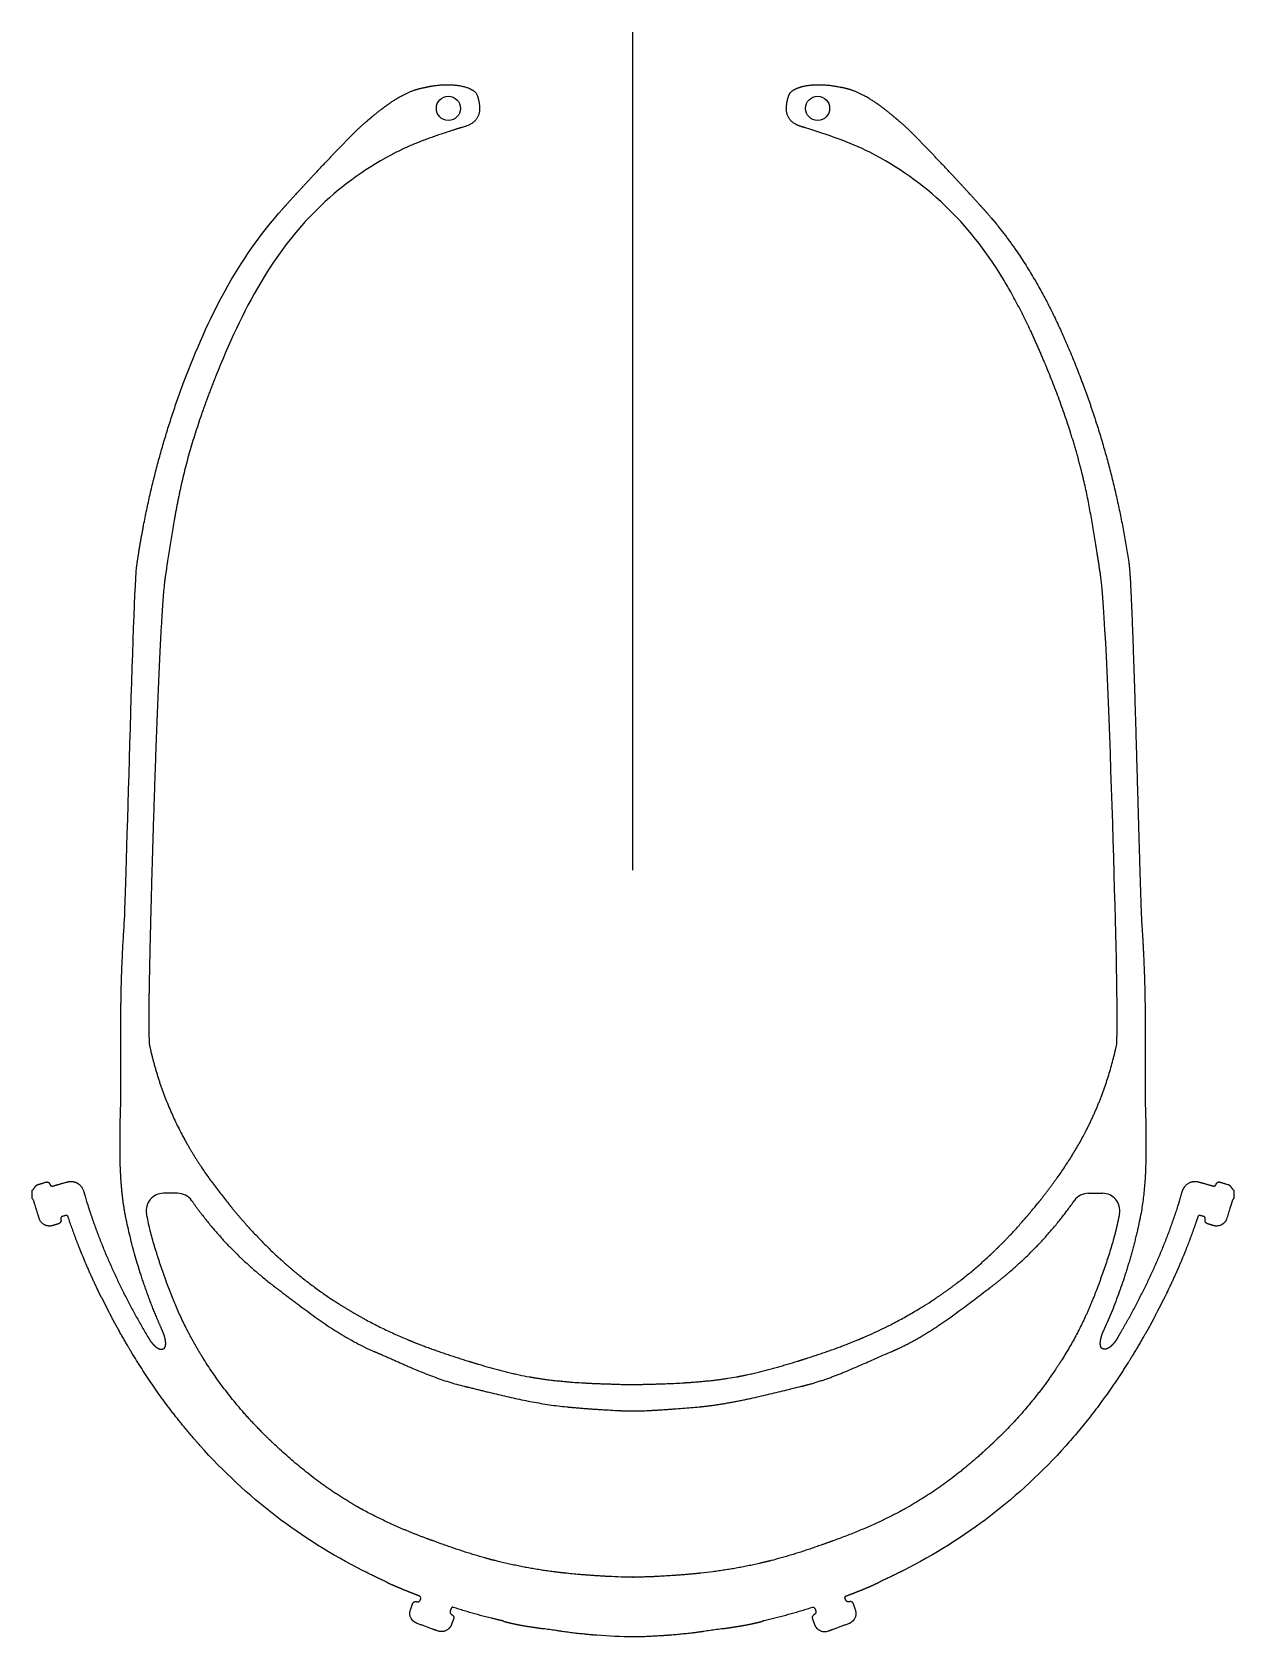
# Model space of a CAD drawing. Header units: millimetres. Extents: x -87 to 87, y -111 to 121.
import ezdxf

# ---------------------------------------------------------------- set-up
doc = ezdxf.new("R2010")
doc.units = ezdxf.units.MM
doc.layers.get('0').update_dxf_attribs({"linetype": 'CONTINUOUS'})

msp = doc.modelspace()

# ---------------------------------------------------------------- linework, layer by layer
for p, q in [((0, 0), (0, 121.48)), ((-87.11, -47.55), (-87.11, -46.42)), ((87.11, -46.42), (87.11, -47.55)), ((-66.02, -46.84), (-68.05, -46.84)), ((66.02, -46.84), (68.05, -46.84)), ((70.17, -67.93), (70.47, -67.43)), ((-0.08, -102.49), (0.08, -102.49))]:
    msp.add_line(p, q)
for centre in [(-26.76, 110.42), (26.76, 110.42)]:
    msp.add_circle(centre, 1.75)
for centre, radius, start, end in [((-68.06, -49.34), 2.5, 89.9436, 190.2282), ((-66.03, -49.34), 2.5, 35.0156, 89.9436), ((66.03, -49.34), 2.5, 90.0564, 144.9845), ((68.06, -49.34), 2.5, -10.228, 90.0564), ((-31.04, -105.47), 0.3, -6.2138, 69.1603), ((-26.16, -107.02), 0.18, 72.3582, 147.5743), ((26.11, -107.14), 0.28, 24.2025, 107.5947), ((30.9, -105.4), 0.18, 110.2119, 187.54)]:
    msp.add_arc(centre, radius, start, end)
for points, degree in [([(-50.77, 95.87), (-50.29, 96.41), (-49.29, 97.51), (-47.69, 99.25), (-45.45, 101.67), (-42.8, 104.46), (-40.69, 106.63), (-39.28, 108), (-38.44, 108.68), (-37.21, 109.73), (-35.29, 111.25), (-33.33, 112.47), (-31.75, 113.11), (-30.67, 113.37), (-30.13, 113.46)], 5), ([(50.77, 95.87), (50.29, 96.41), (49.29, 97.51), (47.69, 99.25), (45.45, 101.67), (42.8, 104.46), (40.69, 106.63), (39.28, 108), (38.44, 108.68), (37.21, 109.73), (35.29, 111.25), (33.33, 112.47), (31.75, 113.11), (30.67, 113.37), (30.13, 113.46)], 5), ([(30.13, 113.46), (30.13, 113.46), (30.13, 113.46), (30.13, 113.46)], 3), ([(50.77, 95.87), (50.77, 95.87), (50.77, 95.87), (50.77, 95.87)], 3), ([(-77.06, -61.93), (-76.96, -62.13), (-76.76, -62.52), (-76.46, -63.11), (-76.06, -63.9), (-75.56, -64.88), (-75.14, -65.66), (-74.82, -66.24), (-74.6, -66.63), (-74.49, -66.82)], 5), ([(77.06, -61.93), (76.96, -62.13), (76.75, -62.52), (76.45, -63.1), (76.05, -63.89), (75.55, -64.88), (75.14, -65.66), (74.82, -66.24), (74.6, -66.62), (74.49, -66.82)], 5), ([(-70.26, -67.78), (-70.21, -67.86), (-70.12, -68.02), (-69.97, -68.24), (-69.77, -68.5), (-69.53, -68.78), (-69.29, -69.01), (-69.07, -69.18), (-68.87, -69.31), (-68.69, -69.4), (-68.52, -69.44), (-68.37, -69.46), (-68.23, -69.44), (-68.09, -69.4), (-67.96, -69.31), (-67.85, -69.19), (-67.78, -69.01), (-67.74, -68.77), (-67.73, -68.48), (-67.78, -68.13), (-67.86, -67.75), (-67.96, -67.42), (-68.05, -67.16), (-68.12, -66.98), (-68.16, -66.89)], 5), ([(-68.16, -66.89), (-68.16, -66.89), (-68.16, -66.89), (-68.16, -66.89)], 3), ([(70.26, -67.78), (70.21, -67.86), (70.12, -68.02), (69.97, -68.24), (69.77, -68.5), (69.53, -68.78), (69.29, -69.01), (69.07, -69.18), (68.87, -69.31), (68.69, -69.4), (68.52, -69.44), (68.37, -69.46), (68.23, -69.44), (68.09, -69.4), (67.96, -69.31), (67.85, -69.19), (67.78, -69.01), (67.74, -68.77), (67.73, -68.48), (67.78, -68.13), (67.86, -67.75), (67.96, -67.42), (68.05, -67.16), (68.12, -66.98), (68.16, -66.89)], 5), ([(-70.26, -67.78), (-70.26, -67.78), (-70.26, -67.78), (-70.26, -67.78)], 3), ([(-35.71, -103.21), (-35.52, -103.3), (-35.15, -103.48), (-34.58, -103.73), (-33.82, -104.06), (-32.86, -104.44), (-32.09, -104.75), (-31.51, -104.97), (-31.12, -105.12), (-30.93, -105.19)], 5), ([(0.08, -102.49), (-1.12, -102.49), (-2.33, -102.45), (-3.53, -102.39)], 3), ([(30.84, -105.23), (31.04, -105.16), (31.43, -105.01), (32.02, -104.79), (32.81, -104.48), (33.78, -104.08), (34.56, -103.74), (35.13, -103.48), (35.52, -103.3), (35.71, -103.21)], 5), ([(-30.74, -105.51), (-30.74, -105.51), (-30.74, -105.51), (-30.74, -105.51)], 3), ([(-18.73, -108.88), (-18.51, -108.94), (-18.06, -109.07), (-17.38, -109.23), (-16.47, -109.42), (-15.33, -109.61), (-14.41, -109.74), (-13.72, -109.85), (-13.26, -109.91), (-13.03, -109.95)], 5), ([(13.03, -109.95), (13.26, -109.91), (13.72, -109.85), (14.41, -109.74), (15.33, -109.6), (16.47, -109.41), (17.38, -109.22), (18.06, -109.06), (18.51, -108.94), (18.73, -108.88)], 5), ([(26.36, -107.03), (26.36, -107.03), (26.37, -107.03), (26.37, -107.04)], 3), ([(-0.02, -111.14), (-1.76, -111.14), (-3.5, -111.04), (-5.23, -110.91)], 3)]:
    msp.add_open_spline(points, degree=degree)
for points, knots in [([(-30.13, 113.46), (-30.13, 113.46), (-30.13, 113.46), (-30.13, 113.46), (-30.12, 113.46), (-30.12, 113.46), (-30.12, 113.46), (-30.12, 113.46), (-30.12, 113.46), (-30.11, 113.47), (-30.11, 113.47), (-30.1, 113.47), (-30.09, 113.47), (-30.08, 113.47), (-30.07, 113.48), (-30.06, 113.48), (-30.04, 113.48), (-30.01, 113.49), (-29.98, 113.5), (-29.95, 113.5), (-29.92, 113.51), (-29.88, 113.52), (-29.83, 113.53), (-29.77, 113.55), (-29.71, 113.56), (-29.63, 113.58), (-29.53, 113.6), (-29.4, 113.62), (-29.28, 113.64), (-29.15, 113.67), (-29.02, 113.69), (-28.84, 113.71), (-28.61, 113.74), (-28.34, 113.77), (-28.06, 113.8), (-27.78, 113.82), (-27.5, 113.84), (-27.22, 113.85), (-26.84, 113.85), (-26.37, 113.84), (-25.81, 113.81), (-25.27, 113.74), (-24.75, 113.64), (-24.25, 113.51), (-23.94, 113.4), (-23.79, 113.34)], [0, 0, 0, 0, 0.0000455, 0.0000914, 0.0001832, 0.0003669, 0.0005507, 0.0007345, 0.0011023, 0.0014703, 0.0022068, 0.0029443, 0.0036825, 0.0044216, 0.0059023, 0.0073863, 0.0088736, 0.011858, 0.0148553, 0.0178654, 0.0208881, 0.0239234, 0.0300308, 0.0361865, 0.0423892, 0.0486378, 0.0612678, 0.074067, 0.0870258, 0.1001346, 0.113384, 0.1267642, 0.1538788, 0.1814024, 0.209259, 0.237373, 0.26567, 0.294076, 0.3225186, 0.379227, 0.4352512, 0.4900832, 0.5432698, 0.5944354, 0.6433152, 0.6433152, 0.6433152, 0.6433152]), ([(-22.52, 112.13), (-22.52, 112.13), (-22.52, 112.13), (-22.52, 112.13), (-22.52, 112.13), (-22.52, 112.13), (-22.52, 112.13), (-22.52, 112.12), (-22.52, 112.12), (-22.52, 112.12), (-22.52, 112.11), (-22.52, 112.11), (-22.52, 112.11), (-22.52, 112.1), (-22.51, 112.09), (-22.51, 112.08), (-22.51, 112.07), (-22.5, 112.05), (-22.5, 112.04), (-22.49, 112.02), (-22.49, 112), (-22.48, 111.97), (-22.47, 111.94), (-22.46, 111.91), (-22.45, 111.87), (-22.44, 111.82), (-22.43, 111.76), (-22.41, 111.69), (-22.39, 111.62), (-22.38, 111.55), (-22.36, 111.48), (-22.34, 111.39), (-22.32, 111.28), (-22.3, 111.14), (-22.28, 111.01), (-22.27, 110.88), (-22.25, 110.72), (-22.24, 110.51), (-22.24, 110.28), (-22.26, 110.05), (-22.29, 109.83), (-22.33, 109.62), (-22.4, 109.42), (-22.47, 109.23), (-22.57, 109.05), (-22.68, 108.88), (-22.81, 108.72), (-22.95, 108.57), (-23.11, 108.42), (-23.29, 108.29), (-23.49, 108.16), (-23.71, 108.04), (-23.94, 107.94), (-24.2, 107.84), (-24.47, 107.74), (-24.66, 107.69), (-24.76, 107.67)], [0, 0, 0, 0, 0.0000299, 0.0000603, 0.0001212, 0.0002428, 0.0003645, 0.0004861, 0.0007293, 0.0009724, 0.0014583, 0.001944, 0.0024293, 0.0029143, 0.0038834, 0.0048513, 0.0058178, 0.0077471, 0.0096713, 0.0115905, 0.0135047, 0.0154138, 0.0192169, 0.0229999, 0.0267629, 0.030506, 0.0379324, 0.0452798, 0.0525486, 0.0597394, 0.0668528, 0.0738894, 0.0877349, 0.1012819, 0.1145368, 0.1275068, 0.1401997, 0.1647879, 0.1883837, 0.2110832, 0.2329996, 0.2542644, 0.2750276, 0.2954565, 0.3157329, 0.3360497, 0.356605, 0.3775971, 0.3992187, 0.421653, 0.4450703, 0.4696269, 0.4954642, 0.5227098, 0.5514778, 0.5818709, 0.5818709, 0.5818709, 0.5818709]), ([(-23.79, 113.34), (-23.79, 113.34), (-23.79, 113.34), (-23.78, 113.34), (-23.78, 113.34), (-23.78, 113.33), (-23.78, 113.33), (-23.78, 113.33), (-23.77, 113.33), (-23.77, 113.33), (-23.76, 113.32), (-23.75, 113.32), (-23.74, 113.32), (-23.73, 113.31), (-23.71, 113.3), (-23.69, 113.3), (-23.67, 113.28), (-23.63, 113.27), (-23.6, 113.25), (-23.56, 113.24), (-23.53, 113.22), (-23.48, 113.19), (-23.42, 113.16), (-23.35, 113.13), (-23.29, 113.09), (-23.2, 113.03), (-23.1, 112.96), (-22.99, 112.87), (-22.89, 112.77), (-22.79, 112.66), (-22.71, 112.55), (-22.63, 112.42), (-22.57, 112.28), (-22.54, 112.18), (-22.52, 112.13)], [0, 0, 0, 0, 0.0000654, 0.000131, 0.0002621, 0.0005242, 0.0007861, 0.001048, 0.0015713, 0.0020941, 0.0031383, 0.0041805, 0.0052207, 0.006259, 0.0083297, 0.0103926, 0.0124478, 0.0165348, 0.0205912, 0.0246172, 0.0286131, 0.0325794, 0.0404248, 0.0481582, 0.0557851, 0.0633123, 0.0780995, 0.0926036, 0.1069316, 0.1212163, 0.1356151, 0.1503069, 0.1654861, 0.1813557, 0.1813557, 0.1813557, 0.1813557]), ([(24.76, 107.67), (24.76, 107.67), (24.76, 107.67), (24.76, 107.67), (24.76, 107.67), (24.76, 107.67), (24.76, 107.67), (24.75, 107.67), (24.75, 107.67), (24.75, 107.67), (24.75, 107.67), (24.75, 107.67), (24.74, 107.67), (24.74, 107.67), (24.73, 107.67), (24.73, 107.67), (24.72, 107.68), (24.71, 107.68), (24.7, 107.68), (24.69, 107.68), (24.68, 107.69), (24.66, 107.69), (24.65, 107.7), (24.63, 107.7), (24.6, 107.71), (24.57, 107.72), (24.54, 107.73), (24.5, 107.74), (24.47, 107.75), (24.43, 107.76), (24.38, 107.77), (24.33, 107.79), (24.26, 107.82), (24.19, 107.84), (24.13, 107.86), (24.04, 107.9), (23.94, 107.94), (23.82, 107.99), (23.71, 108.05), (23.6, 108.11), (23.46, 108.18), (23.29, 108.29), (23.11, 108.42), (22.95, 108.57), (22.81, 108.72), (22.68, 108.88), (22.57, 109.05), (22.47, 109.23), (22.4, 109.42), (22.33, 109.62), (22.29, 109.83), (22.26, 110.05), (22.24, 110.28), (22.24, 110.51), (22.25, 110.76), (22.28, 111.01), (22.32, 111.28), (22.38, 111.55), (22.44, 111.84), (22.5, 112.03), (22.52, 112.13)], [0, 0, 0, 0, 0.00003, 0.0000605, 0.0001215, 0.0001825, 0.0002435, 0.0003654, 0.0004874, 0.0007311, 0.0009748, 0.0012184, 0.0014619, 0.0019485, 0.0024347, 0.0029205, 0.0038909, 0.0048595, 0.0058266, 0.0067919, 0.0077556, 0.009678, 0.0115938, 0.0135031, 0.0154058, 0.0191915, 0.0229514, 0.0266854, 0.0303939, 0.034077, 0.0377348, 0.0449757, 0.0521181, 0.0591637, 0.066114, 0.072971, 0.0864111, 0.0994992, 0.1122506, 0.1246818, 0.1368099, 0.1602265, 0.1826602, 0.2042813, 0.2252729, 0.2458279, 0.2661443, 0.2864204, 0.306849, 0.327612, 0.3488767, 0.370793, 0.3934925, 0.4170883, 0.4416765, 0.4673375, 0.4941379, 0.5221321, 0.5513644, 0.58187, 0.58187, 0.58187, 0.58187]), ([(22.52, 112.13), (22.52, 112.13), (22.52, 112.13), (22.53, 112.13), (22.53, 112.13), (22.53, 112.13), (22.53, 112.13), (22.53, 112.13), (22.53, 112.13), (22.53, 112.14), (22.53, 112.14), (22.53, 112.14), (22.53, 112.14), (22.53, 112.15), (22.53, 112.15), (22.53, 112.16), (22.54, 112.17), (22.54, 112.18), (22.54, 112.19), (22.55, 112.2), (22.55, 112.21), (22.56, 112.22), (22.56, 112.24), (22.57, 112.26), (22.58, 112.28), (22.59, 112.31), (22.61, 112.35), (22.62, 112.38), (22.64, 112.42), (22.66, 112.45), (22.68, 112.49), (22.71, 112.54), (22.75, 112.6), (22.79, 112.66), (22.84, 112.72), (22.9, 112.79), (22.99, 112.87), (23.1, 112.96), (23.22, 113.05), (23.35, 113.13), (23.49, 113.2), (23.64, 113.27), (23.74, 113.32), (23.79, 113.34)], [0, 0, 0, 0, 0.0000317, 0.0000635, 0.0001271, 0.0001907, 0.0002543, 0.0003814, 0.0005084, 0.0007624, 0.0010162, 0.0012697, 0.001523, 0.002029, 0.0025342, 0.0030385, 0.0040446, 0.0050474, 0.006047, 0.0070433, 0.0080365, 0.0100137, 0.0119789, 0.0139326, 0.015875, 0.0197279, 0.0235408, 0.027317, 0.0310596, 0.0347718, 0.0384566, 0.045756, 0.0529823, 0.0601585, 0.0673063, 0.0744462, 0.0887733, 0.1032765, 0.1180627, 0.1332144, 0.1487913, 0.1648343, 0.1813684, 0.1813684, 0.1813684, 0.1813684]), ([(23.79, 113.34), (23.79, 113.34), (23.79, 113.34), (23.79, 113.34), (23.79, 113.34), (23.79, 113.34), (23.79, 113.34), (23.79, 113.34), (23.79, 113.34), (23.79, 113.34), (23.8, 113.34), (23.8, 113.34), (23.8, 113.34), (23.81, 113.35), (23.81, 113.35), (23.82, 113.35), (23.83, 113.35), (23.84, 113.36), (23.86, 113.36), (23.87, 113.37), (23.88, 113.38), (23.9, 113.38), (23.93, 113.39), (23.95, 113.4), (23.98, 113.41), (24.02, 113.43), (24.07, 113.45), (24.13, 113.47), (24.19, 113.48), (24.25, 113.5), (24.31, 113.52), (24.39, 113.55), (24.49, 113.57), (24.61, 113.61), (24.74, 113.64), (24.87, 113.66), (25, 113.69), (25.13, 113.71), (25.31, 113.74), (25.53, 113.77), (25.81, 113.8), (26.09, 113.82), (26.37, 113.84), (26.65, 113.85), (27.03, 113.85), (27.5, 113.84), (28.06, 113.8), (28.61, 113.75), (29.14, 113.67), (29.64, 113.58), (29.97, 113.5), (30.13, 113.46)], [0, 0, 0, 0, 0.0000229, 0.0000462, 0.0000928, 0.000186, 0.0002792, 0.0003724, 0.0005588, 0.0007453, 0.0011184, 0.0014916, 0.001865, 0.0022385, 0.002986, 0.0037341, 0.0044827, 0.0059818, 0.0074832, 0.0089869, 0.010493, 0.0120015, 0.0150254, 0.0180586, 0.0211011, 0.0241529, 0.0302843, 0.0364525, 0.0426573, 0.0488982, 0.055175, 0.0614872, 0.074216, 0.0870808, 0.1000772, 0.1132003, 0.1264446, 0.1398046, 0.153274, 0.1805147, 0.2081127, 0.2360093, 0.2641423, 0.2924467, 0.3208551, 0.377701, 0.4341095, 0.4894868, 0.5432275, 0.5947197, 0.643352, 0.643352, 0.643352, 0.643352]), ([(-25.02, 107.59), (-25.02, 107.59), (-25.03, 107.59), (-25.03, 107.59), (-25.05, 107.58), (-25.07, 107.57), (-25.09, 107.57), (-25.13, 107.56), (-25.17, 107.54), (-25.24, 107.52), (-25.32, 107.5), (-25.42, 107.46), (-25.52, 107.43), (-25.65, 107.39), (-25.81, 107.34), (-26.01, 107.27), (-26.27, 107.19), (-26.6, 107.08), (-27, 106.95), (-27.39, 106.82), (-27.79, 106.69), (-28.31, 106.52), (-28.97, 106.29), (-29.75, 106.01), (-30.53, 105.72), (-31.56, 105.32), (-32.83, 104.78), (-33.83, 104.3), (-34.33, 104.05)], [0, 0, 0, 0, 0.000649, 0.0012986, 0.002598, 0.0051966, 0.0077954, 0.0103941, 0.0155916, 0.0207893, 0.0311848, 0.0415806, 0.0519766, 0.0623729, 0.083166, 0.1039596, 0.1247533, 0.1663402, 0.2079246, 0.2495045, 0.2910781, 0.3326439, 0.4157472, 0.4988082, 0.5818272, 0.6648116, 0.8307433, 0.9968634, 0.9968634, 0.9968634, 0.9968634]), ([(-24.76, 107.67), (-24.76, 107.67), (-24.76, 107.66), (-24.77, 107.66), (-24.78, 107.66), (-24.8, 107.65), (-24.82, 107.65), (-24.85, 107.64), (-24.89, 107.63), (-24.95, 107.61), (-24.99, 107.6), (-25.02, 107.59)], [0, 0, 0, 0, 0.00056908, 0.00113822, 0.00227662, 0.00455378, 0.00683133, 0.00910912, 0.01366484, 0.01821988, 0.02732403, 0.02732403, 0.02732403, 0.02732403]), ([(25.02, 107.59), (25.02, 107.59), (25.02, 107.59), (25.01, 107.59), (25, 107.6), (24.99, 107.6), (24.97, 107.61), (24.96, 107.61), (24.93, 107.62), (24.89, 107.63), (24.83, 107.65), (24.79, 107.66), (24.76, 107.67)], [0, 0, 0, 0, 0.00056868, 0.00113742, 0.00227506, 0.00341289, 0.00455091, 0.00682746, 0.00910463, 0.01366052, 0.01821788, 0.02733375, 0.02733375, 0.02733375, 0.02733375]), ([(34.33, 104.05), (34.33, 104.05), (31.36, 105.56), (28.19, 106.58), (25.02, 107.59)], [0.578199052, 0.578199052, 0.578199052, 0.578199052, 0.578199062, 0.582938389, 0.582938389, 0.582938389, 0.582938389]), ([(-34.33, 104.05), (-34.33, 104.05), (-42.51, 99.88), (-48.76, 93.71), (-53.48, 85.99)], [0.417061611, 0.417061611, 0.417061611, 0.417061611, 0.417061621, 0.421800948, 0.421800948, 0.421800948, 0.421800948]), ([(53.48, 85.99), (53.48, 85.99), (48.76, 93.71), (42.51, 99.88), (34.33, 104.05)], [0.573459716, 0.573459716, 0.573459716, 0.573459716, 0.573459726, 0.578199052, 0.578199052, 0.578199052, 0.578199052]), ([(-65.09, 70.79), (-65.09, 70.79), (-61.64, 79.91), (-57.4, 88.52), (-50.77, 95.87)], [0.360189573, 0.360189573, 0.360189573, 0.360189573, 0.360189583, 0.36492891, 0.36492891, 0.36492891, 0.36492891]), ([(-50.77, 95.87), (-50.77, 95.87), (-50.77, 95.87), (-50.77, 95.88), (-50.77, 95.88), (-50.77, 95.88), (-50.77, 95.88), (-50.77, 95.88), (-50.76, 95.88), (-50.76, 95.89)], [0, 0, 0, 0, 0.000067546, 0.000136279, 0.000273746, 0.000548679, 0.00082361, 0.001098538, 0.001589405, 0.001589405, 0.001589405, 0.001589405]), ([(50.77, 95.87), (50.77, 95.87), (50.77, 95.87), (50.78, 95.87), (50.78, 95.87), (50.78, 95.87), (50.78, 95.87), (50.78, 95.87), (50.78, 95.86), (50.79, 95.86), (50.79, 95.85), (50.8, 95.85), (50.81, 95.84), (50.82, 95.83), (50.83, 95.82), (50.84, 95.8), (50.86, 95.78), (50.88, 95.76), (50.9, 95.73), (50.93, 95.7), (50.95, 95.67), (50.99, 95.63), (51.03, 95.59), (51.08, 95.53), (51.13, 95.47), (51.19, 95.41), (51.24, 95.36), (51.3, 95.28), (51.39, 95.18), (51.49, 95.07), (51.59, 94.95), (51.69, 94.83), (51.82, 94.68), (51.99, 94.48), (52.19, 94.25), (52.38, 94.01), (52.58, 93.77), (52.77, 93.54), (52.96, 93.3), (53.21, 92.98), (53.53, 92.58), (53.9, 92.1), (54.26, 91.61), (54.62, 91.12), (54.98, 90.63), (55.44, 89.97), (56.01, 89.14), (56.67, 88.13), (57.31, 87.11), (57.93, 86.09), (58.54, 85.05), (59.13, 84), (59.7, 82.94), (60.44, 81.52), (61.33, 79.72), (62.34, 77.53), (63.3, 75.31), (64.22, 73.06), (64.8, 71.55), (65.09, 70.79)], [0, 0, 0, 0, 0.000058, 0.000119, 0.00024, 0.000481, 0.000723, 0.000965, 0.001448, 0.001931, 0.002898, 0.003864, 0.004831, 0.005797, 0.00773, 0.009662, 0.011595, 0.015459, 0.019322, 0.023185, 0.027048, 0.030909, 0.03863, 0.046349, 0.054065, 0.061778, 0.069489, 0.077198, 0.092607, 0.108006, 0.123396, 0.138776, 0.154147, 0.184861, 0.215539, 0.246182, 0.276792, 0.30737, 0.337917, 0.368433, 0.42938, 0.490221, 0.550962, 0.611614, 0.672182, 0.732676, 0.853468, 0.974046, 1.094462, 1.214766, 1.335, 1.455206, 1.57542, 1.695676, 1.936422, 2.177649, 2.419504, 2.662093, 2.90548, 2.90548, 2.90548, 2.90548]), ([(-53.48, 85.99), (-53.48, 85.99), (-56.12, 81.67), (-58.25, 77.1), (-60.15, 72.43)], [0.421800948, 0.421800948, 0.421800948, 0.421800948, 0.421800958, 0.426540284, 0.426540284, 0.426540284, 0.426540284]), ([(60.15, 72.43), (60.15, 72.44), (60.14, 72.44), (60.14, 72.44), (60.14, 72.45), (60.14, 72.45), (60.13, 72.46), (60.13, 72.47), (60.12, 72.49), (60.11, 72.51), (60.1, 72.54), (60.09, 72.58), (60.07, 72.62), (60.05, 72.67), (60.03, 72.73), (60, 72.8), (59.96, 72.9), (59.91, 73.02), (59.85, 73.16), (59.79, 73.31), (59.73, 73.45), (59.65, 73.65), (59.54, 73.89), (59.42, 74.18), (59.3, 74.47), (59.13, 74.86), (58.93, 75.34), (58.67, 75.91), (58.42, 76.49), (58.16, 77.06), (57.9, 77.64), (57.55, 78.4), (57.09, 79.34), (56.54, 80.47), (55.96, 81.59), (55.37, 82.7), (54.56, 84.18), (53.92, 85.27), (53.48, 85.99)], [0, 0, 0, 0, 0.000245, 0.000491, 0.000984, 0.001968, 0.002953, 0.003937, 0.005907, 0.007876, 0.011814, 0.015753, 0.019691, 0.023629, 0.031505, 0.039381, 0.047257, 0.063008, 0.078757, 0.094506, 0.110254, 0.126001, 0.157493, 0.188981, 0.220465, 0.251947, 0.3149, 0.377842, 0.440775, 0.503699, 0.566617, 0.629531, 0.755357, 0.881199, 1.007085, 1.133047, 1.259122, 1.511775, 1.511775, 1.511775, 1.511775]), ([(-60.15, 72.43), (-60.15, 72.43), (-60.15, 72.43), (-60.15, 72.43), (-60.15, 72.42), (-60.15, 72.41), (-60.16, 72.4), (-60.16, 72.39), (-60.17, 72.37), (-60.18, 72.35), (-60.19, 72.31), (-60.21, 72.27), (-60.23, 72.23), (-60.25, 72.18), (-60.28, 72.11), (-60.31, 72.03), (-60.34, 71.95), (-60.37, 71.87), (-60.42, 71.76), (-60.47, 71.63), (-60.54, 71.46), (-60.6, 71.3), (-60.69, 71.09), (-60.79, 70.82), (-60.92, 70.49), (-61.05, 70.17), (-61.17, 69.84), (-61.3, 69.52), (-61.46, 69.08), (-61.66, 68.54), (-61.91, 67.89), (-62.14, 67.23), (-62.38, 66.58), (-62.68, 65.7), (-63.05, 64.6), (-63.48, 63.28), (-63.89, 61.95), (-64.28, 60.61), (-64.78, 58.83), (-65.12, 57.47), (-65.33, 56.57)], [0, 0, 0, 0, 0.000271, 0.000544, 0.001089, 0.002179, 0.003269, 0.004359, 0.006539, 0.008719, 0.013079, 0.017439, 0.021799, 0.026159, 0.034878, 0.043597, 0.052316, 0.061034, 0.069751, 0.087185, 0.104618, 0.122048, 0.139478, 0.174331, 0.209179, 0.24402, 0.278856, 0.313686, 0.34851, 0.418143, 0.487757, 0.557352, 0.626932, 0.696498, 0.835598, 0.974677, 1.113759, 1.252874, 1.392057, 1.67077, 1.67077, 1.67077, 1.67077]), ([(65.33, 56.57), (65.33, 56.57), (65.33, 56.57), (65.33, 56.57), (65.33, 56.58), (65.32, 56.58), (65.32, 56.58), (65.32, 56.59), (65.32, 56.6), (65.32, 56.61), (65.31, 56.63), (65.31, 56.65), (65.3, 56.68), (65.3, 56.7), (65.29, 56.74), (65.28, 56.78), (65.26, 56.84), (65.25, 56.91), (65.23, 56.99), (65.21, 57.08), (65.19, 57.16), (65.16, 57.28), (65.12, 57.42), (65.08, 57.59), (65.04, 57.76), (64.99, 57.98), (64.91, 58.26), (64.83, 58.6), (64.74, 58.94), (64.65, 59.27), (64.56, 59.61), (64.44, 60.06), (64.28, 60.61), (64.09, 61.28), (63.89, 61.95), (63.69, 62.61), (63.41, 63.5), (63.05, 64.6), (62.61, 65.92), (62.14, 67.23), (61.67, 68.54), (61.17, 69.84), (60.67, 71.14), (60.32, 72), (60.15, 72.43)], [0, 0, 0, 0, 0.000135, 0.000271, 0.000544, 0.001089, 0.001634, 0.002179, 0.003269, 0.004359, 0.006539, 0.008719, 0.010899, 0.013078, 0.017438, 0.021797, 0.026156, 0.034874, 0.043591, 0.052307, 0.061023, 0.069738, 0.087166, 0.104591, 0.122014, 0.139434, 0.174268, 0.209094, 0.243912, 0.278723, 0.313527, 0.348325, 0.417906, 0.48747, 0.557022, 0.626565, 0.696104, 0.835183, 0.974283, 1.113428, 1.252636, 1.391923, 1.531301, 1.67078, 1.67078, 1.67078, 1.67078]), ([(-71.9, 44.37), (-71.9, 44.37), (-71.9, 44.37), (-71.9, 44.37), (-71.9, 44.38), (-71.9, 44.38), (-71.9, 44.38), (-71.9, 44.39), (-71.9, 44.4), (-71.89, 44.41), (-71.89, 44.42), (-71.89, 44.44), (-71.89, 44.46), (-71.88, 44.48), (-71.88, 44.51), (-71.87, 44.55), (-71.87, 44.59), (-71.86, 44.65), (-71.85, 44.72), (-71.84, 44.79), (-71.83, 44.86), (-71.81, 44.96), (-71.79, 45.08), (-71.77, 45.22), (-71.75, 45.36), (-71.72, 45.55), (-71.68, 45.78), (-71.64, 46.06), (-71.59, 46.34), (-71.55, 46.63), (-71.5, 46.91), (-71.44, 47.28), (-71.36, 47.75), (-71.26, 48.31), (-71.15, 48.87), (-71.05, 49.43), (-70.91, 50.18), (-70.73, 51.11), (-70.5, 52.22), (-70.26, 53.33), (-70.01, 54.44), (-69.75, 55.55), (-69.48, 56.65), (-69.11, 58.12), (-68.62, 59.96), (-68, 62.14), (-67.33, 64.32), (-66.63, 66.49), (-65.88, 68.65), (-65.36, 70.08), (-65.09, 70.79)], [0, 0, 0, 0, 0.00011, 0.000221, 0.000444, 0.00089, 0.001336, 0.001782, 0.002675, 0.003567, 0.005351, 0.007135, 0.008919, 0.010704, 0.014272, 0.01784, 0.021408, 0.028545, 0.03568, 0.042816, 0.049951, 0.057085, 0.071354, 0.085621, 0.099887, 0.114151, 0.142676, 0.171195, 0.19971, 0.22822, 0.256725, 0.285225, 0.342212, 0.399182, 0.456136, 0.513075, 0.57, 0.683811, 0.797579, 0.911311, 1.025015, 1.138702, 1.252379, 1.366055, 1.593439, 1.820929, 2.048599, 2.276527, 2.50479, 2.733467, 2.733467, 2.733467, 2.733467]), ([(65.09, 70.79), (65.09, 70.79), (65.09, 70.79), (65.09, 70.79), (65.09, 70.78), (65.09, 70.78), (65.09, 70.78), (65.09, 70.77), (65.1, 70.76), (65.1, 70.75), (65.11, 70.74), (65.11, 70.72), (65.12, 70.71), (65.13, 70.68), (65.14, 70.66), (65.15, 70.62), (65.17, 70.58), (65.19, 70.52), (65.21, 70.45), (65.24, 70.39), (65.26, 70.32), (65.3, 70.23), (65.34, 70.12), (65.39, 69.99), (65.44, 69.85), (65.5, 69.67), (65.58, 69.45), (65.68, 69.18), (65.78, 68.91), (65.87, 68.64), (65.97, 68.37), (66.1, 68.01), (66.25, 67.57), (66.44, 67.03), (66.62, 66.49), (66.8, 65.94), (67.04, 65.22), (67.33, 64.32), (67.67, 63.23), (67.99, 62.14), (68.31, 61.05), (68.62, 59.95), (68.92, 58.86), (69.3, 57.39), (69.76, 55.55), (70.26, 53.33), (70.73, 51.11), (71.16, 48.87), (71.55, 46.63), (71.79, 45.12), (71.9, 44.37)], [0, 0, 0, 0, 0.00011, 0.000222, 0.000445, 0.000892, 0.001339, 0.001786, 0.002681, 0.003575, 0.005363, 0.007151, 0.00894, 0.010728, 0.014304, 0.01788, 0.021457, 0.028609, 0.03576, 0.042911, 0.050061, 0.057211, 0.07151, 0.085807, 0.100102, 0.114395, 0.142976, 0.17155, 0.200117, 0.228678, 0.257232, 0.28578, 0.342858, 0.399912, 0.456944, 0.513955, 0.570946, 0.684874, 0.798738, 0.912547, 1.026311, 1.140039, 1.253741, 1.367425, 1.594776, 1.822166, 2.049663, 2.277336, 2.50525, 2.733469, 2.733469, 2.733469, 2.733469]), ([(-65.33, 56.57), (-65.33, 56.57), (-65.33, 56.57), (-65.33, 56.56), (-65.33, 56.56), (-65.33, 56.55), (-65.33, 56.54), (-65.34, 56.53), (-65.34, 56.51), (-65.34, 56.5), (-65.35, 56.48), (-65.35, 56.45), (-65.36, 56.42), (-65.37, 56.39), (-65.38, 56.34), (-65.39, 56.28), (-65.41, 56.2), (-65.43, 56.13), (-65.44, 56.06), (-65.47, 55.96), (-65.49, 55.84), (-65.53, 55.69), (-65.56, 55.55), (-65.6, 55.35), (-65.65, 55.11), (-65.72, 54.82), (-65.78, 54.53), (-65.84, 54.23), (-65.9, 53.94), (-65.98, 53.55), (-66.08, 53.06), (-66.19, 52.48), (-66.3, 51.89), (-66.41, 51.3), (-66.55, 50.52), (-66.72, 49.54), (-66.91, 48.36), (-67.1, 47.18), (-67.29, 46.01), (-67.44, 45.02), (-67.62, 43.84), (-67.73, 43.05), (-67.82, 42.46)], [0, 0, 0, 0, 0.000233, 0.000466, 0.000933, 0.001868, 0.002802, 0.003737, 0.005605, 0.007474, 0.009343, 0.011211, 0.014949, 0.018686, 0.022423, 0.029897, 0.03737, 0.044843, 0.052316, 0.059788, 0.074731, 0.089673, 0.104614, 0.119553, 0.149429, 0.179299, 0.209166, 0.239029, 0.268888, 0.298745, 0.358449, 0.418145, 0.477834, 0.537518, 0.597198, 0.716553, 0.835906, 0.955264, 1.074628, 1.194, 1.253689, 1.432765, 1.432765, 1.432765, 1.432765]), ([(67.82, 42.46), (67.82, 42.47), (67.82, 42.48), (67.82, 42.51), (67.81, 42.55), (67.8, 42.61), (67.79, 42.69), (67.77, 42.78), (67.76, 42.91), (67.73, 43.1), (67.69, 43.35), (67.65, 43.64), (67.6, 43.94), (67.54, 44.33), (67.47, 44.83), (67.38, 45.42), (67.26, 46.2), (67.1, 47.18), (66.91, 48.36), (66.72, 49.54), (66.51, 50.72), (66.23, 52.28), (65.85, 54.24), (65.51, 55.79), (65.33, 56.57)], [0, 0, 0, 0, 0.001864, 0.00373, 0.007461, 0.014922, 0.022384, 0.029846, 0.044769, 0.059692, 0.089539, 0.119385, 0.14923, 0.179075, 0.238764, 0.298451, 0.358135, 0.477499, 0.596857, 0.71621, 0.835565, 0.954929, 1.193731, 1.432757, 1.432757, 1.432757, 1.432757]), ([(-73.74, -7.71), (-73.74, -7.71), (-73.46, -3.75), (-72.48, 40.45), (-71.9, 44.37)], [0.3507109, 0.3507109, 0.3507109, 0.3507109, 0.35071091, 0.355450237, 0.355450237, 0.355450237, 0.355450237]), ([(71.9, 44.37), (71.9, 44.37), (71.9, 44.37), (71.9, 44.37), (71.9, 44.37), (71.9, 44.37), (71.9, 44.37), (71.9, 44.36), (71.9, 44.36), (71.9, 44.35), (71.9, 44.35), (71.91, 44.34), (71.91, 44.33), (71.91, 44.32), (71.91, 44.31), (71.91, 44.29), (71.91, 44.27), (71.92, 44.25), (71.92, 44.23), (71.92, 44.2), (71.93, 44.16), (71.93, 44.12), (71.94, 44.06), (71.95, 43.98), (71.96, 43.89), (71.97, 43.78), (71.98, 43.67), (71.99, 43.56), (72, 43.4), (72.02, 43.18), (72.03, 42.89), (72.05, 42.59), (72.07, 42.26), (72.1, 41.92), (72.12, 41.55), (72.14, 41.02), (72.18, 40.31), (72.22, 39.4), (72.26, 38.42), (72.31, 37.38), (72.35, 36.28), (72.4, 35.12), (72.44, 33.9), (72.5, 32.19), (72.58, 29.96), (72.67, 27.18), (72.76, 24.29), (72.85, 21.33), (72.94, 18.34), (73.02, 15.35), (73.11, 12.4), (73.19, 9.51), (73.27, 6.73), (73.35, 4.08), (73.42, 1.62), (73.48, -0.64), (73.54, -2.38), (73.58, -3.63), (73.61, -4.47), (73.63, -5.22), (73.66, -5.9), (73.68, -6.48), (73.7, -6.92), (73.71, -7.21), (73.72, -7.4), (73.73, -7.56), (73.74, -7.66), (73.74, -7.71)], [0, 0, 0, 0, 0.000048, 0.000096, 0.000193, 0.000388, 0.000583, 0.000779, 0.001173, 0.001569, 0.00237, 0.00318, 0.004001, 0.004831, 0.006523, 0.008254, 0.010026, 0.011838, 0.01369, 0.017513, 0.021494, 0.025634, 0.029931, 0.038992, 0.048672, 0.058965, 0.069863, 0.081361, 0.093451, 0.119381, 0.147601, 0.178058, 0.210696, 0.245462, 0.282301, 0.321159, 0.404716, 0.495698, 0.593667, 0.698189, 0.808827, 0.925144, 1.046705, 1.173073, 1.438483, 1.717881, 2.007773, 2.304665, 2.605065, 2.905477, 3.202408, 3.492363, 3.771848, 4.037369, 4.285432, 4.512542, 4.715206, 4.806278, 4.889929, 4.965722, 5.033219, 5.091986, 5.141586, 5.162812, 5.181583, 5.197845, 5.211544, 5.211544, 5.211544, 5.211544]), ([(-67.82, 42.46), (-67.82, 42.46), (-67.82, 42.46), (-67.82, 42.46), (-67.82, 42.46), (-67.82, 42.46), (-67.82, 42.46), (-67.82, 42.46), (-67.82, 42.45), (-67.83, 42.45), (-67.83, 42.44), (-67.83, 42.44), (-67.83, 42.43), (-67.83, 42.42), (-67.83, 42.41), (-67.83, 42.4), (-67.84, 42.38), (-67.84, 42.35), (-67.84, 42.32), (-67.85, 42.29), (-67.85, 42.26), (-67.86, 42.22), (-67.86, 42.17), (-67.87, 42.11), (-67.88, 42.04), (-67.89, 41.98), (-67.9, 41.91), (-67.91, 41.82), (-67.92, 41.7), (-67.94, 41.55), (-67.96, 41.39), (-67.97, 41.23), (-67.99, 41), (-68.02, 40.7), (-68.06, 40.33), (-68.09, 39.93), (-68.12, 39.51), (-68.16, 39.07), (-68.19, 38.6), (-68.24, 37.95), (-68.29, 37.08), (-68.36, 35.98), (-68.43, 34.82), (-68.49, 33.59), (-68.56, 32.29), (-68.63, 30.94), (-68.69, 29.54), (-68.78, 27.58), (-68.89, 25.03), (-69.02, 21.87), (-69.14, 18.6), (-69.26, 15.26), (-69.38, 11.89), (-69.48, 8.52), (-69.59, 5.19), (-69.69, 1.92), (-69.78, -1.24), (-69.86, -4.27), (-69.93, -7.12), (-70, -9.76), (-70.05, -12.15), (-70.09, -13.98), (-70.12, -15.29), (-70.14, -16.28), (-70.15, -17.05), (-70.16, -17.74), (-70.17, -18.21), (-70.17, -18.57), (-70.17, -18.73)], [0, 0, 0, 0, 0.000041, 0.000084, 0.00017, 0.000342, 0.000514, 0.000686, 0.00103, 0.001375, 0.002068, 0.002762, 0.00346, 0.004159, 0.005567, 0.006984, 0.008411, 0.011296, 0.014221, 0.017186, 0.020191, 0.023237, 0.029446, 0.035814, 0.042339, 0.049021, 0.055859, 0.062853, 0.077302, 0.092363, 0.108028, 0.124291, 0.141146, 0.176603, 0.214348, 0.254325, 0.296481, 0.340763, 0.387116, 0.435487, 0.538064, 0.64806, 0.765041, 0.888572, 1.018218, 1.153542, 1.294108, 1.439481, 1.742903, 2.060317, 2.388232, 2.723154, 3.061593, 3.400055, 3.735046, 4.063074, 4.380645, 4.684266, 4.970443, 5.235682, 5.476489, 5.689372, 5.784249, 5.870836, 5.984214, 6.017389, 6.076482, 6.125539, 6.125539, 6.125539, 6.125539]), ([(70.17, -18.73), (70.17, -18.73), (70.13, -11.71), (68.87, 35.52), (67.82, 42.46)], [0.55450237, 0.55450237, 0.55450237, 0.55450237, 0.55450238, 0.559241706, 0.559241706, 0.559241706, 0.559241706]), ([(-74.25, -22.82), (-74.25, -22.82), (-74.25, -22.82), (-74.25, -22.81), (-74.25, -22.8), (-74.25, -22.78), (-74.25, -22.76), (-74.25, -22.73), (-74.25, -22.7), (-74.25, -22.65), (-74.25, -22.58), (-74.25, -22.5), (-74.25, -22.43), (-74.25, -22.32), (-74.25, -22.19), (-74.25, -22.03), (-74.25, -21.82), (-74.25, -21.56), (-74.24, -21.24), (-74.24, -20.93), (-74.24, -20.61), (-74.23, -20.19), (-74.23, -19.67), (-74.22, -19.04), (-74.21, -18.41), (-74.19, -17.57), (-74.17, -16.52), (-74.13, -15.26), (-74.08, -14), (-74.03, -12.74), (-73.97, -11.48), (-73.88, -9.8), (-73.8, -8.55), (-73.74, -7.71)], [0, 0, 0, 0, 0.000492, 0.000984, 0.001969, 0.00394, 0.00591, 0.007881, 0.011822, 0.015762, 0.023644, 0.031525, 0.039407, 0.047288, 0.06305, 0.078811, 0.094572, 0.126092, 0.15761, 0.189127, 0.220641, 0.252154, 0.315175, 0.37819, 0.441199, 0.504204, 0.630204, 0.756194, 0.882182, 1.008175, 1.13418, 1.260205, 1.512351, 1.512351, 1.512351, 1.512351]), ([(73.74, -7.71), (73.74, -7.71), (73.74, -7.71), (73.74, -7.71), (73.74, -7.72), (73.74, -7.73), (73.74, -7.74), (73.75, -7.75), (73.75, -7.77), (73.75, -7.79), (73.75, -7.83), (73.75, -7.87), (73.76, -7.9), (73.76, -7.96), (73.76, -8.02), (73.77, -8.1), (73.78, -8.21), (73.79, -8.34), (73.8, -8.49), (73.81, -8.65), (73.82, -8.81), (73.83, -9.02), (73.85, -9.28), (73.87, -9.6), (73.89, -9.91), (73.91, -10.33), (73.94, -10.85), (73.97, -11.48), (74, -12.11), (74.03, -12.74), (74.06, -13.37), (74.09, -14.21), (74.13, -15.26), (74.17, -16.52), (74.2, -17.78), (74.22, -19.04), (74.24, -20.72), (74.25, -21.98), (74.25, -22.82)], [0, 0, 0, 0, 0.000245, 0.000492, 0.000984, 0.001969, 0.002955, 0.00394, 0.005911, 0.007881, 0.011822, 0.015763, 0.019704, 0.023645, 0.031526, 0.039408, 0.047289, 0.063051, 0.078812, 0.094573, 0.110332, 0.126092, 0.157609, 0.189123, 0.220636, 0.252146, 0.315162, 0.378172, 0.441176, 0.504177, 0.567174, 0.63017, 0.756158, 0.882148, 1.008147, 1.134162, 1.260198, 1.512352, 1.512352, 1.512352, 1.512352]), ([(-70.17, -18.73), (-70.17, -18.74), (-70.17, -18.75), (-70.17, -18.77), (-70.17, -18.81), (-70.17, -18.87), (-70.17, -18.93), (-70.17, -19.02), (-70.17, -19.13), (-70.17, -19.3), (-70.18, -19.52), (-70.18, -19.78), (-70.18, -20.04), (-70.18, -20.38), (-70.18, -20.81), (-70.18, -21.32), (-70.18, -22.01), (-70.17, -22.87), (-70.17, -23.9), (-70.16, -24.59), (-70.16, -24.94)], [0, 0, 0, 0, 0.0016443, 0.0032886, 0.0065758, 0.0131449, 0.0197071, 0.0262625, 0.0393536, 0.0524194, 0.07848, 0.104454, 0.130351, 0.1561807, 0.2076772, 0.259021, 0.3102898, 0.4129122, 0.516165, 0.6206686, 0.6206686, 0.6206686, 0.6206686]), ([(70.16, -24.94), (70.16, -24.94), (70.16, -24.92), (70.16, -24.9), (70.16, -24.86), (70.16, -24.81), (70.16, -24.74), (70.16, -24.66), (70.16, -24.55), (70.16, -24.37), (70.16, -24.16), (70.17, -23.9), (70.17, -23.64), (70.17, -23.29), (70.17, -22.86), (70.18, -22.35), (70.18, -21.67), (70.18, -20.81), (70.18, -19.78), (70.17, -19.08), (70.17, -18.73)], [0, 0, 0, 0, 0.0016452, 0.0032904, 0.0065794, 0.0131521, 0.0197178, 0.0262766, 0.0393743, 0.0524464, 0.0785186, 0.104503, 0.1304092, 0.1562469, 0.2077557, 0.2591069, 0.3103781, 0.4129907, 0.516214, 0.6206686, 0.6206686, 0.6206686, 0.6206686]), ([(-74.24, -30.82), (-74.24, -30.82), (-74.24, -30.81), (-74.24, -30.8), (-74.24, -30.77), (-74.24, -30.74), (-74.24, -30.7), (-74.24, -30.64), (-74.24, -30.57), (-74.24, -30.46), (-74.24, -30.32), (-74.24, -30.16), (-74.24, -29.99), (-74.24, -29.77), (-74.24, -29.49), (-74.24, -29.16), (-74.24, -28.71), (-74.24, -28.16), (-74.24, -27.49), (-74.25, -26.82), (-74.25, -26.15), (-74.25, -25.27), (-74.25, -24.15), (-74.25, -23.26), (-74.25, -22.82)], [0, 0, 0, 0, 0.0010414, 0.0020834, 0.0041674, 0.0083354, 0.0125034, 0.0166714, 0.0250074, 0.0333433, 0.0500153, 0.0666872, 0.0833591, 0.100031, 0.1333747, 0.1667185, 0.2000624, 0.2667502, 0.3334384, 0.4001268, 0.4668155, 0.5335044, 0.6668826, 0.8002621, 0.8002621, 0.8002621, 0.8002621]), ([(74.25, -22.82), (74.25, -22.82), (74.25, -22.83), (74.25, -22.84), (74.25, -22.87), (74.25, -22.9), (74.25, -22.95), (74.25, -23), (74.25, -23.07), (74.25, -23.18), (74.25, -23.32), (74.25, -23.49), (74.25, -23.65), (74.25, -23.88), (74.25, -24.15), (74.25, -24.49), (74.25, -24.93), (74.25, -25.49), (74.25, -26.15), (74.25, -26.82), (74.24, -27.49), (74.24, -28.38), (74.24, -29.49), (74.24, -30.38), (74.24, -30.82)], [0, 0, 0, 0, 0.0010415, 0.0020835, 0.0041676, 0.0083357, 0.0125038, 0.016672, 0.0250082, 0.0333444, 0.0500169, 0.0666893, 0.0833617, 0.1000341, 0.1333787, 0.1667233, 0.2000679, 0.2667569, 0.3334457, 0.4001344, 0.4668228, 0.533511, 0.6668866, 0.8002621, 0.8002621, 0.8002621, 0.8002621]), ([(-70.16, -24.94), (-70.16, -24.94), (-70.16, -24.94), (-70.16, -24.94), (-70.16, -24.94), (-70.16, -24.94), (-70.16, -24.94), (-70.16, -24.95), (-70.16, -24.95), (-70.15, -24.95), (-70.15, -24.95), (-70.15, -24.96), (-70.15, -24.96), (-70.15, -24.97), (-70.15, -24.98), (-70.15, -24.99), (-70.15, -25), (-70.14, -25.01), (-70.14, -25.03), (-70.14, -25.05), (-70.14, -25.08), (-70.14, -25.11), (-70.14, -25.14), (-70.13, -25.18), (-70.13, -25.21), (-70.13, -25.23), (-70.12, -25.25), (-70.12, -25.27), (-70.12, -25.27)], [0, 0, 0, 0, 0.0000302, 0.00006052, 0.00012145, 0.00024452, 0.00036916, 0.00049538, 0.0007525, 0.00101578, 0.00128515, 0.0015605, 0.00212874, 0.00271962, 0.00333223, 0.00461858, 0.00597956, 0.00740642, 0.00889013, 0.01042146, 0.01358935, 0.01683404, 0.02007874, 0.02324668, 0.02768849, 0.02904957, 0.03153939, 0.03366778, 0.03366778, 0.03366778, 0.03366778]), ([(-70.12, -25.27), (-70.12, -25.28), (-70.12, -25.29), (-70.11, -25.3), (-70.11, -25.33), (-70.1, -25.37), (-70.09, -25.42), (-70.07, -25.49), (-70.05, -25.57), (-70.02, -25.7), (-69.99, -25.87), (-69.94, -26.06), (-69.9, -26.26), (-69.87, -26.39), (-69.85, -26.46)], [0, 0, 0, 0, 0.0012635, 0.0025271, 0.0050544, 0.010109, 0.0151638, 0.0202188, 0.0303293, 0.0404407, 0.0606661, 0.0808954, 0.101129, 0.1213673, 0.1213673, 0.1213673, 0.1213673]), ([(69.85, -26.46), (69.85, -26.45), (69.85, -26.45), (69.86, -26.43), (69.86, -26.4), (69.87, -26.36), (69.89, -26.31), (69.9, -26.25), (69.92, -26.16), (69.95, -26.03), (69.99, -25.87), (70.03, -25.67), (70.08, -25.47), (70.1, -25.34), (70.12, -25.27)], [0, 0, 0, 0, 0.001265, 0.00253, 0.00506, 0.0101197, 0.0151791, 0.0202383, 0.0303556, 0.0404719, 0.0607014, 0.0809272, 0.1011497, 0.1213695, 0.1213695, 0.1213695, 0.1213695]), ([(70.12, -25.27), (70.12, -25.27), (70.12, -25.27), (70.12, -25.27), (70.12, -25.27), (70.12, -25.27), (70.12, -25.27), (70.12, -25.27), (70.12, -25.27), (70.12, -25.27), (70.12, -25.26), (70.12, -25.26), (70.12, -25.25), (70.12, -25.25), (70.13, -25.24), (70.13, -25.23), (70.13, -25.22), (70.13, -25.2), (70.13, -25.19), (70.13, -25.17), (70.14, -25.14), (70.14, -25.11), (70.14, -25.08), (70.14, -25.04), (70.14, -25.01), (70.15, -24.98), (70.15, -24.96), (70.16, -24.95), (70.16, -24.94)], [0, 0, 0, 0, 0.0000302, 0.00006052, 0.00012145, 0.00024452, 0.00036916, 0.00049538, 0.0007525, 0.00101578, 0.00128515, 0.0015605, 0.00212874, 0.00271962, 0.00333222, 0.00461858, 0.00597954, 0.00740639, 0.0088901, 0.01042142, 0.01358929, 0.01683394, 0.0200786, 0.02324646, 0.02768808, 0.02904905, 0.03153856, 0.03366638, 0.03366638, 0.03366638, 0.03366638]), ([(-69.85, -26.46), (-69.85, -26.46), (-69.85, -26.46), (-69.85, -26.46), (-69.85, -26.46), (-69.85, -26.47), (-69.85, -26.47), (-69.85, -26.48), (-69.84, -26.48), (-69.84, -26.5), (-69.84, -26.51), (-69.83, -26.53), (-69.83, -26.54), (-69.82, -26.57), (-69.82, -26.59), (-69.81, -26.63), (-69.8, -26.67), (-69.78, -26.73), (-69.77, -26.8), (-69.75, -26.87), (-69.73, -26.93), (-69.71, -27.03), (-69.68, -27.14), (-69.65, -27.27), (-69.61, -27.41), (-69.58, -27.55), (-69.54, -27.68), (-69.49, -27.86), (-69.43, -28.09), (-69.36, -28.36), (-69.28, -28.63), (-69.21, -28.9), (-69.1, -29.26), (-68.96, -29.7), (-68.79, -30.24), (-68.62, -30.77), (-68.44, -31.31), (-68.25, -31.84), (-68.06, -32.36), (-67.8, -33.06), (-67.45, -33.94), (-67.01, -34.97), (-66.55, -36), (-66.07, -37.01), (-65.56, -38.01), (-65.21, -38.67), (-65.03, -39)], [0, 0, 0, 0, 0.000108, 0.000218, 0.000437, 0.000874, 0.001312, 0.001749, 0.002624, 0.003499, 0.005249, 0.006999, 0.008749, 0.0105, 0.014, 0.0175, 0.021001, 0.028003, 0.035005, 0.042008, 0.049011, 0.056014, 0.070022, 0.084033, 0.098045, 0.112058, 0.126073, 0.14009, 0.168129, 0.196173, 0.224224, 0.25228, 0.280341, 0.336477, 0.392631, 0.448799, 0.50498, 0.561172, 0.617371, 0.673577, 0.785994, 0.898409, 1.010805, 1.123166, 1.235478, 1.347727, 1.347727, 1.347727, 1.347727]), ([(65.03, -39), (65.03, -39), (65.03, -39), (65.03, -39), (65.03, -39), (65.04, -38.99), (65.04, -38.99), (65.04, -38.99), (65.04, -38.98), (65.05, -38.97), (65.06, -38.96), (65.07, -38.94), (65.07, -38.93), (65.08, -38.9), (65.1, -38.88), (65.12, -38.85), (65.14, -38.81), (65.17, -38.76), (65.2, -38.69), (65.23, -38.63), (65.27, -38.57), (65.31, -38.49), (65.36, -38.38), (65.43, -38.26), (65.49, -38.14), (65.56, -38.01), (65.62, -37.89), (65.71, -37.72), (65.82, -37.51), (65.94, -37.26), (66.07, -37.01), (66.19, -36.76), (66.35, -36.42), (66.55, -36), (66.78, -35.48), (67.01, -34.97), (67.23, -34.45), (67.45, -33.93), (67.66, -33.41), (67.93, -32.71), (68.26, -31.84), (68.62, -30.77), (68.97, -29.71), (69.29, -28.63), (69.58, -27.55), (69.76, -26.82), (69.85, -26.46)], [0, 0, 0, 0, 0.000109, 0.000218, 0.000437, 0.000876, 0.001314, 0.001752, 0.002629, 0.003506, 0.005259, 0.007013, 0.008766, 0.010519, 0.014026, 0.017533, 0.021041, 0.028055, 0.03507, 0.042085, 0.0491, 0.056115, 0.070147, 0.08418, 0.098214, 0.112249, 0.126285, 0.140322, 0.168399, 0.196479, 0.224563, 0.252649, 0.280739, 0.336926, 0.393121, 0.449323, 0.505531, 0.56174, 0.617951, 0.67416, 0.786564, 0.898935, 1.011256, 1.123507, 1.235671, 1.347727, 1.347727, 1.347727, 1.347727]), ([(-74.27, -34.22), (-74.27, -34.21), (-74.27, -34.18), (-74.27, -34.14), (-74.27, -34.08), (-74.27, -34.01), (-74.27, -33.91), (-74.27, -33.79), (-74.26, -33.61), (-74.26, -33.37), (-74.26, -33.09), (-74.26, -32.8), (-74.25, -32.43), (-74.25, -31.95), (-74.25, -31.39), (-74.24, -31.01), (-74.24, -30.82)], [0, 0, 0, 0, 0.0035376, 0.0070755, 0.0141514, 0.0212272, 0.0283031, 0.0424549, 0.0566069, 0.084911, 0.1132152, 0.1415193, 0.1698232, 0.2264293, 0.2830321, 0.3396303, 0.3396303, 0.3396303, 0.3396303]), ([(74.24, -30.82), (74.24, -30.83), (74.24, -30.84), (74.24, -30.86), (74.24, -30.91), (74.24, -30.96), (74.24, -31.03), (74.24, -31.13), (74.24, -31.25), (74.25, -31.44), (74.25, -31.67), (74.25, -31.95), (74.25, -32.24), (74.26, -32.62), (74.26, -33.09), (74.26, -33.65), (74.27, -34.03), (74.27, -34.22)], [0, 0, 0, 0, 0.0017684, 0.003537, 0.0070742, 0.0141488, 0.0212234, 0.0282981, 0.0424478, 0.0565978, 0.0848987, 0.1132005, 0.1415033, 0.1698066, 0.2264147, 0.283023, 0.3396302, 0.3396302, 0.3396302, 0.3396302]), ([(-74.35, -37.01), (-74.34, -36.7), (-74.32, -36.08), (-74.3, -35.15), (-74.28, -34.53), (-74.27, -34.22)], [0, 0, 0, 0, 0.093077, 0.1861498, 0.2792204, 0.2792204, 0.2792204, 0.2792204]), ([(74.27, -34.22), (74.28, -34.53), (74.3, -35.15), (74.32, -36.08), (74.34, -36.7), (74.35, -37.01)], [0, 0, 0, 0, 0.0930702, 0.186143, 0.2792204, 0.2792204, 0.2792204, 0.2792204]), ([(-73.54, -50.27), (-73.54, -50.27), (-73.54, -50.27), (-73.54, -50.27), (-73.54, -50.27), (-73.54, -50.27), (-73.54, -50.27), (-73.54, -50.26), (-73.54, -50.26), (-73.54, -50.25), (-73.54, -50.25), (-73.55, -50.24), (-73.55, -50.23), (-73.55, -50.22), (-73.55, -50.2), (-73.56, -50.19), (-73.56, -50.16), (-73.57, -50.14), (-73.57, -50.1), (-73.58, -50.07), (-73.59, -50.03), (-73.59, -49.99), (-73.61, -49.93), (-73.62, -49.86), (-73.63, -49.79), (-73.65, -49.7), (-73.67, -49.59), (-73.69, -49.45), (-73.72, -49.31), (-73.74, -49.18), (-73.76, -49.04), (-73.79, -48.86), (-73.83, -48.63), (-73.87, -48.36), (-73.91, -48.08), (-73.94, -47.81), (-73.99, -47.44), (-74.04, -46.98), (-74.1, -46.43), (-74.15, -45.88), (-74.19, -45.33), (-74.23, -44.78), (-74.26, -44.23), (-74.3, -43.49), (-74.33, -42.57), (-74.35, -41.46), (-74.36, -40.35), (-74.36, -39.24), (-74.36, -38.13), (-74.35, -37.38), (-74.35, -37.01)], [0, 0, 0, 0, 0.000054, 0.000108, 0.000217, 0.000435, 0.000653, 0.000871, 0.001307, 0.001743, 0.002615, 0.003486, 0.004358, 0.00523, 0.006973, 0.008716, 0.010459, 0.013944, 0.017429, 0.020914, 0.024398, 0.027881, 0.034846, 0.041809, 0.04877, 0.055728, 0.06964, 0.083545, 0.097442, 0.111332, 0.125216, 0.139094, 0.166833, 0.194551, 0.22225, 0.249933, 0.277602, 0.332907, 0.388178, 0.443431, 0.498676, 0.553925, 0.609187, 0.664471, 0.775128, 0.885942, 0.996944, 1.108152, 1.219577, 1.331227, 1.331227, 1.331227, 1.331227]), ([(74.35, -37.01), (74.35, -37.01), (74.35, -37.02), (74.35, -37.03), (74.35, -37.04), (74.35, -37.06), (74.35, -37.09), (74.35, -37.11), (74.35, -37.16), (74.35, -37.22), (74.35, -37.29), (74.35, -37.36), (74.35, -37.45), (74.35, -37.57), (74.35, -37.71), (74.36, -37.89), (74.36, -38.13), (74.36, -38.41), (74.36, -38.68), (74.36, -38.96), (74.36, -39.33), (74.36, -39.8), (74.36, -40.35), (74.36, -40.91), (74.35, -41.65), (74.33, -42.57), (74.29, -43.68), (74.23, -44.78), (74.15, -45.88), (74.05, -46.98), (73.91, -48.08), (73.75, -49.18), (73.61, -49.91), (73.54, -50.27)], [0, 0, 0, 0, 0.000872, 0.001745, 0.003492, 0.005238, 0.006984, 0.010476, 0.013968, 0.02095, 0.027933, 0.034914, 0.041894, 0.055852, 0.069806, 0.083757, 0.111648, 0.139525, 0.167389, 0.195238, 0.223074, 0.278705, 0.334282, 0.389808, 0.445284, 0.556098, 0.666755, 0.7773, 0.887792, 0.998314, 1.108968, 1.219881, 1.331209, 1.331209, 1.331209, 1.331209]), ([(-65.03, -39), (-65.03, -39), (-65.03, -39), (-65.03, -39), (-65.03, -39.01), (-65.03, -39.01), (-65.03, -39.01), (-65.02, -39.02), (-65.02, -39.02), (-65.02, -39.03), (-65.01, -39.04), (-65, -39.05), (-65, -39.07), (-64.99, -39.08), (-64.97, -39.11), (-64.96, -39.13), (-64.94, -39.17), (-64.92, -39.21), (-64.89, -39.26), (-64.86, -39.31), (-64.83, -39.36), (-64.79, -39.43), (-64.74, -39.52), (-64.69, -39.62), (-64.63, -39.72), (-64.55, -39.86), (-64.45, -40.03), (-64.33, -40.23), (-64.21, -40.44), (-64.09, -40.64), (-63.97, -40.84), (-63.81, -41.11), (-63.6, -41.44), (-63.35, -41.84), (-63.1, -42.24), (-62.84, -42.64), (-62.5, -43.16), (-62.05, -43.81), (-61.51, -44.58), (-60.96, -45.35), (-60.4, -46.1), (-59.82, -46.85), (-59.24, -47.6), (-58.85, -48.09), (-58.65, -48.33)], [0, 0, 0, 0, 0.000091, 0.000183, 0.000368, 0.000736, 0.001105, 0.001473, 0.00221, 0.002947, 0.004421, 0.005894, 0.007368, 0.008842, 0.011789, 0.014737, 0.017684, 0.023579, 0.029473, 0.035368, 0.041262, 0.047156, 0.058943, 0.07073, 0.082516, 0.094302, 0.117872, 0.14144, 0.165007, 0.188573, 0.212138, 0.235702, 0.282831, 0.329959, 0.37709, 0.424224, 0.471362, 0.565653, 0.659969, 0.754311, 0.848677, 0.943063, 1.037461, 1.131861, 1.131861, 1.131861, 1.131861]), ([(58.65, -48.33), (58.65, -48.33), (58.65, -48.33), (58.65, -48.33), (58.66, -48.33), (58.66, -48.32), (58.67, -48.32), (58.67, -48.31), (58.68, -48.3), (58.69, -48.28), (58.71, -48.26), (58.73, -48.24), (58.74, -48.22), (58.77, -48.19), (58.8, -48.15), (58.84, -48.1), (58.89, -48.04), (58.95, -47.97), (59.02, -47.87), (59.1, -47.78), (59.17, -47.69), (59.27, -47.57), (59.39, -47.41), (59.53, -47.23), (59.68, -47.04), (59.87, -46.79), (60.11, -46.48), (60.4, -46.1), (60.68, -45.72), (60.96, -45.35), (61.24, -44.96), (61.6, -44.45), (62.05, -43.81), (62.58, -43.03), (63.1, -42.24), (63.61, -41.44), (64.26, -40.37), (64.73, -39.55), (65.03, -39)], [0, 0, 0, 0, 0.000184, 0.000368, 0.000737, 0.001474, 0.002212, 0.002949, 0.004424, 0.005899, 0.008849, 0.011799, 0.014749, 0.017699, 0.023599, 0.029499, 0.035399, 0.047199, 0.058999, 0.070799, 0.082599, 0.094399, 0.117999, 0.141599, 0.165198, 0.188796, 0.235991, 0.283182, 0.330367, 0.377548, 0.424722, 0.47189, 0.566207, 0.660498, 0.75477, 0.849029, 0.943287, 1.13185, 1.13185, 1.13185, 1.13185]), ([(-87.11, -46.42), (-87.11, -46.42), (-87.11, -46.42), (-87.11, -46.42), (-87.11, -46.42), (-87.11, -46.42), (-87.11, -46.42), (-87.11, -46.42), (-87.11, -46.42), (-87.11, -46.42), (-87.1, -46.42), (-87.1, -46.42), (-87.1, -46.41), (-87.09, -46.41), (-87.09, -46.41), (-87.08, -46.4), (-87.08, -46.4), (-87.07, -46.39), (-87.06, -46.39), (-87.05, -46.38), (-87.04, -46.37), (-87.02, -46.36), (-87.01, -46.34), (-86.99, -46.33), (-86.97, -46.31), (-86.95, -46.29), (-86.94, -46.27), (-86.91, -46.24), (-86.89, -46.21), (-86.86, -46.17), (-86.83, -46.13), (-86.8, -46.08), (-86.76, -46.02), (-86.71, -45.95), (-86.65, -45.87), (-86.58, -45.79), (-86.51, -45.71), (-86.43, -45.65), (-86.33, -45.59), (-86.26, -45.57), (-86.22, -45.56)], [0, 0, 0, 0, 0.0000205, 0.0000411, 0.0000822, 0.0001646, 0.0002468, 0.0003291, 0.0004936, 0.000658, 0.0009865, 0.0013146, 0.0016424, 0.0019699, 0.002624, 0.003277, 0.0039288, 0.0052296, 0.0065269, 0.0078213, 0.0091132, 0.0104032, 0.0129789, 0.0155515, 0.0181237, 0.0206975, 0.0232746, 0.0258563, 0.0310362, 0.0362404, 0.0414676, 0.0467129, 0.0519696, 0.0624843, 0.0729512, 0.0833403, 0.0936868, 0.1041257, 0.1149175, 0.12645, 0.12645, 0.12645, 0.12645]), ([(-86.22, -45.56), (-86.22, -45.56), (-86.22, -45.56), (-86.22, -45.56), (-86.21, -45.56), (-86.21, -45.55), (-86.2, -45.55), (-86.19, -45.55), (-86.18, -45.55), (-86.16, -45.54), (-86.14, -45.54), (-86.12, -45.53), (-86.09, -45.52), (-86.05, -45.51), (-86.01, -45.5), (-85.95, -45.49), (-85.88, -45.46), (-85.8, -45.44), (-85.72, -45.41), (-85.63, -45.39), (-85.52, -45.35), (-85.38, -45.31), (-85.27, -45.27), (-85.21, -45.25)], [0, 0, 0, 0, 0.0002741, 0.0005483, 0.0010966, 0.0016449, 0.0021933, 0.0032899, 0.0043866, 0.0065801, 0.0087737, 0.0109674, 0.0131612, 0.0175492, 0.0219378, 0.0263271, 0.0351078, 0.0438911, 0.0526769, 0.0614647, 0.0702538, 0.0878327, 0.1054066, 0.1054066, 0.1054066, 0.1054066]), ([(-85.21, -45.25), (-85.21, -45.25), (-85.21, -45.25), (-85.21, -45.25), (-85.21, -45.25), (-85.21, -45.25), (-85.21, -45.25), (-85.21, -45.25), (-85.21, -45.25), (-85.2, -45.25), (-85.2, -45.25), (-85.2, -45.25), (-85.19, -45.24), (-85.18, -45.24), (-85.18, -45.24), (-85.17, -45.24), (-85.15, -45.23), (-85.14, -45.23), (-85.12, -45.23), (-85.1, -45.22), (-85.08, -45.22), (-85.06, -45.21), (-85.03, -45.21), (-85, -45.21), (-84.96, -45.2), (-84.92, -45.2), (-84.87, -45.21), (-84.81, -45.23), (-84.75, -45.25), (-84.7, -45.29), (-84.65, -45.33), (-84.61, -45.39), (-84.57, -45.46), (-84.55, -45.51), (-84.54, -45.53)], [0, 0, 0, 0, 0.00003174, 0.00006354, 0.00012711, 0.00025418, 0.00038114, 0.00050799, 0.00076134, 0.00101425, 0.00151871, 0.00202137, 0.00252224, 0.00302131, 0.00401406, 0.00499962, 0.00597801, 0.00791331, 0.00982011, 0.01169864, 0.0135492, 0.01537215, 0.01893695, 0.02239809, 0.02576212, 0.0290375, 0.03536321, 0.04149067, 0.04756998, 0.05378212, 0.06032455, 0.06739389, 0.07517251, 0.08382217, 0.08382217, 0.08382217, 0.08382217]), ([(-84.54, -45.53), (-84.54, -45.53), (-84.54, -45.53), (-84.54, -45.53), (-84.54, -45.53), (-84.54, -45.53), (-84.54, -45.54), (-84.53, -45.54), (-84.53, -45.54), (-84.53, -45.54), (-84.53, -45.54), (-84.53, -45.54), (-84.53, -45.54), (-84.53, -45.55), (-84.53, -45.55), (-84.53, -45.56), (-84.52, -45.56), (-84.52, -45.57), (-84.52, -45.58), (-84.51, -45.58), (-84.51, -45.59), (-84.51, -45.6), (-84.5, -45.61), (-84.49, -45.63), (-84.48, -45.64), (-84.47, -45.66), (-84.46, -45.68), (-84.44, -45.7), (-84.42, -45.72), (-84.4, -45.73), (-84.37, -45.75), (-84.34, -45.76), (-84.3, -45.78), (-84.25, -45.79), (-84.2, -45.79), (-84.14, -45.79), (-84.08, -45.78), (-84.02, -45.77), (-83.98, -45.75), (-83.96, -45.75)], [0, 0, 0, 0, 0.00001467, 0.00002941, 0.00005886, 0.00011773, 0.00017655, 0.00023531, 0.00035268, 0.00046983, 0.00070348, 0.00093627, 0.00116821, 0.0013993, 0.00185894, 0.00231525, 0.00276824, 0.00366442, 0.00454777, 0.00541859, 0.00627717, 0.0071238, 0.00878235, 0.01039676, 0.01196956, 0.01350335, 0.01646402, 0.01930125, 0.02203763, 0.02469605, 0.02729915, 0.02986883, 0.03498397, 0.04018802, 0.04558632, 0.05124767, 0.05720944, 0.06348441, 0.07006709, 0.07006709, 0.07006709, 0.07006709]), ([(-83.96, -45.75), (-83.96, -45.75), (-83.96, -45.75), (-83.95, -45.75), (-83.95, -45.75), (-83.94, -45.74), (-83.94, -45.74), (-83.93, -45.74), (-83.92, -45.73), (-83.9, -45.73), (-83.87, -45.72), (-83.84, -45.71), (-83.8, -45.7), (-83.76, -45.69), (-83.69, -45.67), (-83.61, -45.65), (-83.53, -45.62), (-83.44, -45.6), (-83.32, -45.56), (-83.17, -45.52), (-82.98, -45.47), (-82.79, -45.41), (-82.57, -45.35), (-82.4, -45.3), (-82.23, -45.26), (-82.12, -45.23), (-82.03, -45.2), (-81.99, -45.19)], [0, 0, 0, 0, 0.0001741, 0.0003489, 0.0007008, 0.0014131, 0.0021368, 0.0028716, 0.0043743, 0.0059202, 0.0091383, 0.0125181, 0.0160519, 0.0197321, 0.0275008, 0.0357627, 0.0444562, 0.0535197, 0.0628917, 0.0823143, 0.1022309, 0.1221482, 0.1415728, 0.1687072, 0.1769713, 0.191959, 0.204482, 0.204482, 0.204482, 0.204482]), ([(-81.99, -45.19), (-81.99, -45.19), (-81.99, -45.19), (-81.99, -45.19), (-81.99, -45.19), (-81.99, -45.19), (-81.98, -45.19), (-81.98, -45.19), (-81.98, -45.18), (-81.97, -45.18), (-81.96, -45.18), (-81.95, -45.18), (-81.95, -45.17), (-81.93, -45.17), (-81.92, -45.17), (-81.9, -45.16), (-81.87, -45.16), (-81.84, -45.15), (-81.81, -45.14), (-81.77, -45.13), (-81.73, -45.13), (-81.68, -45.12), (-81.62, -45.11), (-81.55, -45.11), (-81.47, -45.11), (-81.4, -45.11), (-81.32, -45.12), (-81.22, -45.13), (-81.14, -45.15), (-81.09, -45.16)], [0, 0, 0, 0, 0.00006078, 0.00012162, 0.00024327, 0.00048651, 0.00072964, 0.00097266, 0.00145839, 0.00194371, 0.00291312, 0.00388092, 0.00484714, 0.0058118, 0.0077366, 0.00965559, 0.01156902, 0.01538025, 0.01917256, 0.02294825, 0.02670971, 0.0304594, 0.03793331, 0.04539178, 0.0528573, 0.0603533, 0.06790402, 0.07553424, 0.09112959, 0.09112959, 0.09112959, 0.09112959]), ([(-81.09, -45.16), (-81.09, -45.16), (-81.09, -45.16), (-81.09, -45.16), (-81.09, -45.16), (-81.09, -45.16), (-81.09, -45.16), (-81.09, -45.16), (-81.09, -45.16), (-81.09, -45.16), (-81.08, -45.16), (-81.08, -45.16), (-81.08, -45.16), (-81.07, -45.16), (-81.07, -45.16), (-81.06, -45.17), (-81.05, -45.17), (-81.04, -45.17), (-81.03, -45.17), (-81.02, -45.18), (-81.01, -45.18), (-80.99, -45.19), (-80.97, -45.19), (-80.95, -45.2), (-80.93, -45.21), (-80.9, -45.22), (-80.86, -45.23), (-80.81, -45.25), (-80.77, -45.26), (-80.73, -45.28), (-80.68, -45.3), (-80.63, -45.33), (-80.56, -45.36), (-80.49, -45.41), (-80.41, -45.46), (-80.34, -45.51), (-80.25, -45.58), (-80.14, -45.68), (-80.03, -45.81), (-79.92, -45.95), (-79.83, -46.1), (-79.75, -46.26), (-79.68, -46.43), (-79.64, -46.55), (-79.62, -46.61)], [0, 0, 0, 0, 0.0000196, 0.0000393, 0.0000787, 0.0001576, 0.0002364, 0.0003153, 0.0004729, 0.0006305, 0.0009455, 0.0012602, 0.0015748, 0.001889, 0.0025169, 0.0031438, 0.0037698, 0.0050189, 0.0062645, 0.0075063, 0.0087446, 0.0099793, 0.0124382, 0.0148833, 0.0173149, 0.0197333, 0.0245318, 0.0292814, 0.0339845, 0.0386438, 0.0432619, 0.0478413, 0.0568941, 0.0658241, 0.0746528, 0.0834013, 0.092091, 0.1093719, 0.1266609, 0.1441069, 0.1618438, 0.1799885, 0.1986403, 0.2178812, 0.2178812, 0.2178812, 0.2178812]), ([(79.62, -46.61), (79.62, -46.61), (79.62, -46.61), (79.62, -46.61), (79.62, -46.61), (79.62, -46.61), (79.62, -46.61), (79.62, -46.61), (79.62, -46.61), (79.62, -46.6), (79.62, -46.6), (79.62, -46.59), (79.63, -46.59), (79.63, -46.58), (79.63, -46.57), (79.64, -46.56), (79.64, -46.55), (79.64, -46.53), (79.65, -46.52), (79.65, -46.5), (79.66, -46.48), (79.67, -46.45), (79.68, -46.43), (79.7, -46.39), (79.71, -46.35), (79.73, -46.3), (79.76, -46.25), (79.79, -46.18), (79.83, -46.1), (79.88, -46.02), (79.93, -45.95), (79.98, -45.88), (80.05, -45.79), (80.14, -45.68), (80.27, -45.56), (80.41, -45.45), (80.56, -45.36), (80.73, -45.28), (80.9, -45.21), (81.03, -45.17), (81.09, -45.16)], [0, 0, 0, 0, 0.000038, 0.0000762, 0.0001526, 0.0003054, 0.0004581, 0.0006108, 0.0009161, 0.0012212, 0.0018309, 0.00244, 0.0030484, 0.0036562, 0.00487, 0.0060812, 0.00729, 0.0084962, 0.0097001, 0.0121004, 0.0144911, 0.0168723, 0.0192441, 0.0239603, 0.0286407, 0.0332868, 0.0378997, 0.0470313, 0.0560478, 0.0649623, 0.0737887, 0.0825423, 0.0912393, 0.1085287, 0.12581, 0.1432441, 0.1609988, 0.179245, 0.1981517, 0.2178819, 0.2178819, 0.2178819, 0.2178819]), ([(81.09, -45.16), (81.09, -45.16), (81.09, -45.16), (81.09, -45.16), (81.1, -45.16), (81.1, -45.16), (81.1, -45.16), (81.1, -45.16), (81.11, -45.15), (81.11, -45.15), (81.12, -45.15), (81.12, -45.15), (81.13, -45.15), (81.14, -45.15), (81.15, -45.14), (81.17, -45.14), (81.19, -45.14), (81.21, -45.13), (81.23, -45.13), (81.25, -45.13), (81.28, -45.12), (81.32, -45.12), (81.36, -45.11), (81.41, -45.11), (81.47, -45.11), (81.55, -45.11), (81.62, -45.11), (81.69, -45.12), (81.77, -45.13), (81.87, -45.15), (81.94, -45.17), (81.99, -45.19)], [0, 0, 0, 0, 0.00006193, 0.00012392, 0.00024787, 0.00049566, 0.00074329, 0.00099078, 0.00148531, 0.00197926, 0.00247262, 0.00296542, 0.0039493, 0.00493097, 0.00591046, 0.00786312, 0.00980769, 0.01174455, 0.01367411, 0.01559676, 0.01942282, 0.02322595, 0.02700929, 0.03077595, 0.03827097, 0.04573575, 0.0531937, 0.06066727, 0.06817776, 0.07574524, 0.09112175, 0.09112175, 0.09112175, 0.09112175]), ([(81.99, -45.19), (81.99, -45.19), (82, -45.19), (82, -45.19), (82.01, -45.19), (82.01, -45.19), (82.02, -45.2), (82.03, -45.2), (82.05, -45.21), (82.08, -45.21), (82.11, -45.22), (82.15, -45.23), (82.19, -45.25), (82.26, -45.27), (82.34, -45.29), (82.42, -45.31), (82.51, -45.34), (82.63, -45.37), (82.79, -45.41), (82.98, -45.47), (83.17, -45.52), (83.35, -45.57), (83.53, -45.62), (83.69, -45.67), (83.83, -45.71), (83.92, -45.74), (83.96, -45.75)], [0, 0, 0, 0, 0.000349, 0.0007009, 0.0014134, 0.0021372, 0.0028721, 0.0043752, 0.0059215, 0.0091403, 0.0125209, 0.0160556, 0.0197367, 0.0275073, 0.035771, 0.0444662, 0.0535314, 0.0629048, 0.0823296, 0.1022473, 0.1221646, 0.141588, 0.1600243, 0.1769805, 0.1919637, 0.204482, 0.204482, 0.204482, 0.204482]), ([(83.96, -45.75), (83.96, -45.75), (83.96, -45.75), (83.96, -45.75), (83.96, -45.75), (83.96, -45.75), (83.96, -45.75), (83.96, -45.75), (83.96, -45.75), (83.97, -45.75), (83.97, -45.75), (83.97, -45.75), (83.98, -45.75), (83.98, -45.76), (83.99, -45.76), (84, -45.76), (84.01, -45.76), (84.02, -45.77), (84.04, -45.77), (84.05, -45.77), (84.07, -45.78), (84.09, -45.78), (84.11, -45.78), (84.14, -45.79), (84.17, -45.79), (84.21, -45.79), (84.25, -45.79), (84.3, -45.78), (84.35, -45.76), (84.4, -45.73), (84.44, -45.7), (84.48, -45.65), (84.51, -45.6), (84.53, -45.56), (84.54, -45.53)], [0, 0, 0, 0, 0.00002624, 0.00005253, 0.00010509, 0.00021017, 0.00031518, 0.00042011, 0.00062978, 0.00083915, 0.00125705, 0.0016738, 0.00208939, 0.00250383, 0.00332922, 0.00414993, 0.00496591, 0.00658356, 0.00818196, 0.00976093, 0.01132035, 0.01286014, 0.01588081, 0.01882395, 0.02169178, 0.02448804, 0.02988716, 0.03509191, 0.04020752, 0.04537551, 0.05076514, 0.05655799, 0.06293201, 0.07005094, 0.07005094, 0.07005094, 0.07005094]), ([(84.54, -45.53), (84.54, -45.53), (84.54, -45.53), (84.54, -45.53), (84.54, -45.53), (84.54, -45.53), (84.54, -45.53), (84.54, -45.53), (84.54, -45.53), (84.54, -45.53), (84.54, -45.53), (84.54, -45.52), (84.54, -45.52), (84.54, -45.52), (84.54, -45.51), (84.55, -45.51), (84.55, -45.5), (84.55, -45.49), (84.56, -45.48), (84.56, -45.47), (84.57, -45.46), (84.57, -45.45), (84.58, -45.44), (84.59, -45.42), (84.6, -45.4), (84.61, -45.38), (84.63, -45.36), (84.65, -45.33), (84.68, -45.31), (84.7, -45.29), (84.73, -45.27), (84.76, -45.25), (84.81, -45.23), (84.87, -45.21), (84.93, -45.2), (85, -45.2), (85.07, -45.21), (85.14, -45.23), (85.19, -45.24), (85.21, -45.25)], [0, 0, 0, 0, 0.00001777, 0.00003561, 0.00007128, 0.00014257, 0.0002138, 0.00028497, 0.00042712, 0.00056903, 0.0008521, 0.00113421, 0.00141534, 0.0016955, 0.00225293, 0.00280654, 0.00335636, 0.00444475, 0.00551839, 0.00657755, 0.00762251, 0.00865355, 0.01067504, 0.01264446, 0.0145643, 0.01643712, 0.02005189, 0.0235115, 0.02683935, 0.0300598, 0.03319776, 0.03627821, 0.04235817, 0.04848612, 0.05481202, 0.06144838, 0.06847154, 0.07592723, 0.08383729, 0.08383729, 0.08383729, 0.08383729]), ([(85.21, -45.25), (85.23, -45.26), (85.26, -45.27), (85.31, -45.28), (85.41, -45.32), (85.55, -45.36), (85.72, -45.41), (85.94, -45.48), (86.11, -45.53), (86.22, -45.56)], [0, 0, 0, 0, 0.0043914, 0.0087838, 0.0175705, 0.0351485, 0.0527259, 0.0702964, 0.105404, 0.105404, 0.105404, 0.105404]), ([(86.22, -45.56), (86.22, -45.56), (86.22, -45.56), (86.22, -45.56), (86.22, -45.56), (86.22, -45.56), (86.22, -45.56), (86.22, -45.56), (86.23, -45.56), (86.23, -45.56), (86.23, -45.56), (86.23, -45.56), (86.23, -45.56), (86.23, -45.56), (86.24, -45.56), (86.24, -45.56), (86.25, -45.57), (86.25, -45.57), (86.26, -45.57), (86.27, -45.57), (86.27, -45.57), (86.28, -45.58), (86.29, -45.58), (86.31, -45.59), (86.32, -45.59), (86.34, -45.6), (86.36, -45.61), (86.38, -45.62), (86.4, -45.63), (86.43, -45.65), (86.45, -45.66), (86.48, -45.68), (86.51, -45.71), (86.55, -45.75), (86.58, -45.79), (86.62, -45.83), (86.66, -45.88), (86.71, -45.95), (86.77, -46.04), (86.83, -46.13), (86.89, -46.21), (86.95, -46.29), (87.03, -46.36), (87.08, -46.4), (87.11, -46.42)], [0, 0, 0, 0, 0.0000117, 0.0000235, 0.000047, 0.0000942, 0.0001413, 0.0001884, 0.0002825, 0.0003766, 0.0005645, 0.0007521, 0.0009394, 0.0011264, 0.0014996, 0.0018717, 0.0022427, 0.0029813, 0.0037157, 0.0044459, 0.0051721, 0.0058944, 0.0073277, 0.0087469, 0.0101528, 0.0115463, 0.0142997, 0.0170138, 0.0196952, 0.0223496, 0.0249824, 0.0275984, 0.0327962, 0.0379723, 0.0431469, 0.0483332, 0.053538, 0.0640049, 0.0745197, 0.0850216, 0.0954521, 0.1057881, 0.1160768, 0.1264706, 0.1264706, 0.1264706, 0.1264706]), ([(-86.74, -48.37), (-86.74, -48.37), (-86.74, -48.37), (-86.74, -48.37), (-86.74, -48.36), (-86.74, -48.35), (-86.75, -48.34), (-86.75, -48.33), (-86.76, -48.32), (-86.76, -48.29), (-86.77, -48.26), (-86.78, -48.23), (-86.79, -48.19), (-86.81, -48.14), (-86.83, -48.08), (-86.85, -48.01), (-86.88, -47.91), (-86.92, -47.82), (-86.97, -47.73), (-87.01, -47.67), (-87.06, -47.61), (-87.09, -47.57), (-87.11, -47.55)], [0, 0, 0, 0, 0.00023607, 0.00047224, 0.00094467, 0.00188986, 0.0028355, 0.00378157, 0.00567494, 0.00756981, 0.01136341, 0.01516095, 0.01896093, 0.02276182, 0.03036045, 0.03794695, 0.04551583, 0.06061112, 0.06817587, 0.0757947, 0.08351993, 0.0914201, 0.0914201, 0.0914201, 0.0914201]), ([(-86.04, -50.58), (-86.04, -50.58), (-86.04, -50.58), (-86.04, -50.58), (-86.05, -50.57), (-86.05, -50.56), (-86.05, -50.55), (-86.06, -50.53), (-86.07, -50.52), (-86.08, -50.49), (-86.09, -50.45), (-86.1, -50.4), (-86.12, -50.36), (-86.14, -50.29), (-86.16, -50.22), (-86.19, -50.13), (-86.23, -50), (-86.28, -49.85), (-86.34, -49.66), (-86.39, -49.48), (-86.45, -49.29), (-86.53, -49.05), (-86.62, -48.74), (-86.7, -48.49), (-86.74, -48.37)], [0, 0, 0, 0, 0.0003018, 0.0006038, 0.0012077, 0.0024155, 0.0036234, 0.0048312, 0.0072469, 0.0096626, 0.014494, 0.0193255, 0.024157, 0.0289885, 0.0386518, 0.0483154, 0.0579793, 0.0773083, 0.0966388, 0.1159705, 0.135303, 0.1546358, 0.1933002, 0.2319607, 0.2319607, 0.2319607, 0.2319607]), ([(-79.62, -46.61), (-79.62, -46.62), (-79.62, -46.62), (-79.61, -46.63), (-79.61, -46.64), (-79.6, -46.66), (-79.6, -46.68), (-79.59, -46.71), (-79.58, -46.75), (-79.56, -46.8), (-79.54, -46.88), (-79.51, -46.96), (-79.49, -47.05), (-79.45, -47.17), (-79.41, -47.31), (-79.36, -47.49), (-79.29, -47.72), (-79.21, -48.01), (-79.11, -48.36), (-79.03, -48.59), (-79, -48.7)], [0, 0, 0, 0, 0.0005672, 0.0011346, 0.0022693, 0.0045388, 0.0068084, 0.0090779, 0.0136171, 0.0181564, 0.0272353, 0.0363145, 0.0453941, 0.0544741, 0.0726348, 0.0907962, 0.1089576, 0.1452782, 0.1815931, 0.2179026, 0.2179026, 0.2179026, 0.2179026]), ([(-79, -48.7), (-79, -48.7), (-79, -48.7), (-79, -48.71), (-79, -48.71), (-79, -48.71), (-78.99, -48.71), (-78.99, -48.72), (-78.99, -48.72), (-78.99, -48.73), (-78.98, -48.74), (-78.98, -48.76), (-78.98, -48.77), (-78.97, -48.79), (-78.96, -48.81), (-78.96, -48.83), (-78.94, -48.87), (-78.93, -48.91), (-78.91, -48.97), (-78.9, -49.02), (-78.88, -49.07), (-78.86, -49.14), (-78.83, -49.23), (-78.79, -49.33), (-78.76, -49.44), (-78.71, -49.57), (-78.65, -49.75), (-78.58, -49.96), (-78.51, -50.16), (-78.44, -50.37), (-78.37, -50.58), (-78.27, -50.86), (-78.15, -51.2), (-78, -51.61), (-77.85, -52.03), (-77.7, -52.44), (-77.49, -52.98), (-77.23, -53.66), (-76.91, -54.48), (-76.58, -55.29), (-76.24, -56.09), (-75.89, -56.89), (-75.53, -57.69), (-75.05, -58.75), (-74.43, -60.07), (-73.65, -61.64), (-72.84, -63.19), (-72.01, -64.73), (-71.15, -66.26), (-70.56, -67.27), (-70.26, -67.78)], [0, 0, 0, 0, 0.000084, 0.00017, 0.000342, 0.000686, 0.00103, 0.001374, 0.002062, 0.00275, 0.004125, 0.0055, 0.006876, 0.008251, 0.011002, 0.013752, 0.016503, 0.022003, 0.027503, 0.033003, 0.038502, 0.044001, 0.054997, 0.065992, 0.076985, 0.087976, 0.109954, 0.131925, 0.153891, 0.17585, 0.197804, 0.219752, 0.263631, 0.307491, 0.351331, 0.395155, 0.438961, 0.526531, 0.614052, 0.701532, 0.788982, 0.87641, 0.963825, 1.051236, 1.226071, 1.400976, 1.576004, 1.751202, 1.92661, 2.102266, 2.102266, 2.102266, 2.102266]), ([(-63.98, -47.91), (-63.96, -47.93), (-63.91, -48.01), (-63.82, -48.13), (-63.71, -48.29), (-63.56, -48.5), (-63.37, -48.77), (-63.14, -49.08), (-62.9, -49.39), (-62.67, -49.71), (-62.35, -50.12), (-61.94, -50.63), (-61.45, -51.24), (-60.95, -51.85), (-60.44, -52.44), (-59.92, -53.03), (-59.39, -53.62), (-58.67, -54.39), (-57.74, -55.34), (-56.59, -56.45), (-55.41, -57.54), (-54.18, -58.6), (-52.92, -59.63), (-52.05, -60.3), (-51.61, -60.63)], [0.128895, 0.128895, 0.128895, 0.128895, 0.136556, 0.156069, 0.175584, 0.195101, 0.234143, 0.273198, 0.312267, 0.351352, 0.390455, 0.468723, 0.547089, 0.625569, 0.70418, 0.782937, 0.861859, 0.940962, 1.099772, 1.259506, 1.420299, 1.582286, 1.745598, 1.91037, 1.91037, 1.91037, 1.91037]), ([(-58.65, -48.33), (-58.65, -48.33), (-58.65, -48.33), (-58.65, -48.34), (-58.65, -48.34), (-58.64, -48.34), (-58.64, -48.35), (-58.63, -48.36), (-58.63, -48.36), (-58.62, -48.38), (-58.6, -48.4), (-58.58, -48.42), (-58.57, -48.44), (-58.54, -48.47), (-58.52, -48.5), (-58.48, -48.54), (-58.44, -48.6), (-58.38, -48.67), (-58.31, -48.75), (-58.24, -48.83), (-58.18, -48.92), (-58.08, -49.03), (-57.97, -49.17), (-57.83, -49.33), (-57.7, -49.5), (-57.51, -49.72), (-57.28, -49.99), (-57, -50.32), (-56.72, -50.64), (-56.44, -50.96), (-56.15, -51.29), (-55.77, -51.71), (-55.29, -52.24), (-54.7, -52.87), (-54.11, -53.49), (-53.51, -54.11), (-52.69, -54.92), (-52.07, -55.51), (-51.65, -55.9)], [0, 0, 0, 0, 0.000167, 0.000335, 0.000671, 0.001343, 0.002015, 0.002688, 0.004032, 0.005376, 0.008064, 0.010752, 0.013441, 0.016129, 0.021505, 0.026882, 0.032258, 0.043011, 0.053763, 0.064515, 0.075268, 0.08602, 0.107523, 0.129026, 0.150528, 0.172029, 0.215029, 0.258026, 0.301019, 0.344008, 0.386994, 0.429976, 0.515929, 0.60187, 0.6878, 0.773724, 0.859648, 1.031513, 1.031513, 1.031513, 1.031513]), ([(51.61, -60.63), (51.61, -60.63), (51.61, -60.63), (51.61, -60.63), (51.62, -60.63), (51.62, -60.63), (51.62, -60.63), (51.62, -60.62), (51.63, -60.62), (51.64, -60.62), (51.64, -60.61), (51.65, -60.6), (51.66, -60.59), (51.68, -60.58), (51.7, -60.57), (51.72, -60.55), (51.74, -60.53), (51.78, -60.51), (51.82, -60.48), (51.86, -60.45), (51.9, -60.41), (51.96, -60.37), (52.02, -60.32), (52.11, -60.26), (52.19, -60.19), (52.3, -60.11), (52.43, -60.01), (52.59, -59.88), (52.76, -59.75), (52.92, -59.62), (53.08, -59.5), (53.29, -59.32), (53.55, -59.11), (53.87, -58.85), (54.18, -58.59), (54.49, -58.33), (54.9, -57.97), (55.4, -57.53), (56, -56.99), (56.59, -56.44), (57.17, -55.89), (57.74, -55.33), (58.3, -54.77), (59.03, -54.01), (59.92, -53.04), (60.95, -51.85), (61.95, -50.64), (62.91, -49.4), (63.57, -48.48), (63.93, -47.98), (63.98, -47.91)], [0, 0, 0, 0, 0.000081, 0.000161, 0.000323, 0.000646, 0.00097, 0.001293, 0.00194, 0.002586, 0.003879, 0.005172, 0.006465, 0.007758, 0.010343, 0.012928, 0.015513, 0.020681, 0.025848, 0.031012, 0.036176, 0.041338, 0.051657, 0.06197, 0.072277, 0.082579, 0.103163, 0.123724, 0.144262, 0.164776, 0.185268, 0.205737, 0.246609, 0.287394, 0.328094, 0.36871, 0.409247, 0.490084, 0.570623, 0.650881, 0.730874, 0.81062, 0.890134, 0.969434, 1.127454, 1.284818, 1.44166, 1.598112, 1.754305, 1.781477, 1.781477, 1.781477, 1.781477]), ([(51.65, -55.9), (51.65, -55.9), (51.66, -55.9), (51.66, -55.9), (51.66, -55.9), (51.66, -55.89), (51.67, -55.89), (51.68, -55.88), (51.68, -55.87), (51.7, -55.86), (51.71, -55.85), (51.73, -55.83), (51.75, -55.81), (51.78, -55.78), (51.81, -55.75), (51.85, -55.72), (51.9, -55.67), (51.97, -55.61), (52.05, -55.53), (52.12, -55.46), (52.2, -55.39), (52.31, -55.29), (52.43, -55.16), (52.59, -55.01), (52.74, -54.86), (52.95, -54.66), (53.2, -54.41), (53.51, -54.11), (53.81, -53.8), (54.11, -53.49), (54.4, -53.18), (54.8, -52.77), (55.29, -52.24), (55.86, -51.61), (56.44, -50.96), (57, -50.32), (57.74, -49.44), (58.29, -48.78), (58.65, -48.33)], [0, 0, 0, 0, 0.000167, 0.000335, 0.000671, 0.001342, 0.002014, 0.002685, 0.004028, 0.005371, 0.008057, 0.010743, 0.013429, 0.016115, 0.021486, 0.026858, 0.032229, 0.042972, 0.053714, 0.064457, 0.075199, 0.08594, 0.107423, 0.128906, 0.150388, 0.171869, 0.214831, 0.257793, 0.300755, 0.343717, 0.386682, 0.429648, 0.515589, 0.601542, 0.687509, 0.773491, 0.859488, 1.031515, 1.031515, 1.031515, 1.031515]), ([(70.26, -67.78), (70.26, -67.78), (70.26, -67.78), (70.26, -67.77), (70.27, -67.77), (70.27, -67.77), (70.27, -67.76), (70.28, -67.75), (70.28, -67.74), (70.29, -67.73), (70.3, -67.71), (70.32, -67.68), (70.33, -67.66), (70.35, -67.63), (70.37, -67.59), (70.4, -67.54), (70.43, -67.49), (70.46, -67.45), (70.5, -67.38), (70.54, -67.3), (70.6, -67.21), (70.65, -67.11), (70.73, -66.99), (70.82, -66.83), (70.93, -66.64), (71.04, -66.45), (71.15, -66.26), (71.26, -66.07), (71.4, -65.81), (71.58, -65.5), (71.79, -65.11), (72.01, -64.73), (72.22, -64.35), (72.49, -63.83), (72.84, -63.19), (73.24, -62.41), (73.64, -61.63), (74.04, -60.85), (74.42, -60.07), (74.8, -59.28), (75.29, -58.22), (75.89, -56.9), (76.58, -55.29), (77.24, -53.66), (77.86, -52.03), (78.45, -50.37), (78.82, -49.26), (79, -48.7)], [0, 0, 0, 0, 0.00017, 0.000342, 0.000685, 0.001372, 0.002059, 0.002745, 0.004119, 0.005492, 0.008238, 0.010985, 0.013731, 0.016478, 0.02197, 0.027463, 0.032955, 0.038446, 0.043938, 0.05492, 0.065901, 0.076881, 0.08786, 0.109815, 0.131766, 0.153712, 0.175655, 0.197594, 0.21953, 0.263389, 0.307234, 0.351065, 0.394883, 0.438688, 0.526264, 0.613796, 0.701293, 0.788758, 0.876199, 0.963623, 1.051036, 1.225859, 1.400734, 1.575733, 1.75093, 1.926408, 2.102257, 2.102257, 2.102257, 2.102257]), ([(79, -48.7), (79, -48.7), (79, -48.7), (79, -48.7), (79, -48.69), (79, -48.68), (79.01, -48.67), (79.01, -48.66), (79.02, -48.64), (79.03, -48.61), (79.04, -48.57), (79.05, -48.53), (79.07, -48.49), (79.08, -48.43), (79.11, -48.36), (79.13, -48.27), (79.17, -48.15), (79.21, -48.01), (79.26, -47.83), (79.31, -47.66), (79.36, -47.49), (79.43, -47.25), (79.51, -46.96), (79.58, -46.73), (79.62, -46.61)], [0, 0, 0, 0, 0.0002835, 0.0005672, 0.0011345, 0.0022692, 0.0034039, 0.0045386, 0.006808, 0.0090774, 0.0136162, 0.018155, 0.0226939, 0.0272328, 0.0363109, 0.0453893, 0.054468, 0.0726267, 0.0907867, 0.1089477, 0.1271093, 0.1452707, 0.1815912, 0.2179058, 0.2179058, 0.2179058, 0.2179058]), ([(86.74, -48.37), (86.74, -48.37), (86.74, -48.38), (86.73, -48.39), (86.73, -48.4), (86.72, -48.42), (86.72, -48.44), (86.71, -48.47), (86.69, -48.51), (86.67, -48.57), (86.65, -48.65), (86.62, -48.74), (86.59, -48.83), (86.56, -48.96), (86.51, -49.11), (86.45, -49.29), (86.38, -49.54), (86.28, -49.85), (86.16, -50.22), (86.08, -50.46), (86.04, -50.58)], [0, 0, 0, 0, 0.0006039, 0.0012079, 0.002416, 0.0048322, 0.0072483, 0.0096646, 0.014497, 0.0193296, 0.0289948, 0.0386604, 0.0483262, 0.0579923, 0.0773248, 0.0966575, 0.11599, 0.1546522, 0.1933087, 0.2319604, 0.2319604, 0.2319604, 0.2319604]), ([(87.11, -47.55), (87.11, -47.55), (87.11, -47.55), (87.11, -47.55), (87.11, -47.55), (87.11, -47.55), (87.11, -47.55), (87.11, -47.55), (87.11, -47.55), (87.1, -47.56), (87.1, -47.56), (87.1, -47.56), (87.09, -47.57), (87.09, -47.57), (87.08, -47.58), (87.08, -47.58), (87.07, -47.59), (87.06, -47.61), (87.05, -47.62), (87.03, -47.64), (87.02, -47.65), (87.01, -47.67), (86.99, -47.7), (86.97, -47.73), (86.95, -47.77), (86.93, -47.81), (86.9, -47.87), (86.87, -47.94), (86.85, -48.01), (86.83, -48.08), (86.8, -48.15), (86.78, -48.25), (86.75, -48.32), (86.74, -48.37)], [0, 0, 0, 0, 0.00003125, 0.00006257, 0.0001252, 0.0002504, 0.00037554, 0.00050062, 0.00075059, 0.00100031, 0.00149904, 0.00199682, 0.00249367, 0.00298963, 0.00397891, 0.00496483, 0.00594756, 0.00790404, 0.0098496, 0.01178541, 0.01371258, 0.01563215, 0.01945217, 0.02325271, 0.02703983, 0.03081857, 0.03836586, 0.04591837, 0.05348701, 0.06107326, 0.06867166, 0.07627233, 0.09143282, 0.09143282, 0.09143282, 0.09143282]), ([(-84.19, -51.54), (-84.19, -51.54), (-84.19, -51.54), (-84.19, -51.54), (-84.19, -51.54), (-84.19, -51.54), (-84.19, -51.54), (-84.19, -51.54), (-84.19, -51.54), (-84.19, -51.54), (-84.19, -51.54), (-84.2, -51.54), (-84.2, -51.54), (-84.2, -51.54), (-84.21, -51.55), (-84.21, -51.55), (-84.22, -51.55), (-84.23, -51.55), (-84.24, -51.55), (-84.25, -51.56), (-84.27, -51.56), (-84.28, -51.56), (-84.3, -51.57), (-84.32, -51.57), (-84.35, -51.57), (-84.37, -51.58), (-84.39, -51.58), (-84.43, -51.58), (-84.46, -51.59), (-84.51, -51.59), (-84.56, -51.59), (-84.61, -51.59), (-84.67, -51.59), (-84.75, -51.58), (-84.84, -51.57), (-84.94, -51.55), (-85.03, -51.52), (-85.12, -51.49), (-85.21, -51.45), (-85.33, -51.4), (-85.46, -51.32), (-85.59, -51.22), (-85.71, -51.11), (-85.8, -51.02), (-85.89, -50.9), (-85.97, -50.76), (-86.02, -50.64), (-86.04, -50.58)], [0, 0, 0, 0, 0.0000184, 0.0000369, 0.000074, 0.0001482, 0.0002224, 0.0002965, 0.0004449, 0.0005932, 0.0008899, 0.0011865, 0.0014831, 0.0017796, 0.0023727, 0.0029656, 0.0035584, 0.0047437, 0.0059287, 0.0071134, 0.0082978, 0.009482, 0.0118496, 0.0142168, 0.0165835, 0.0189502, 0.021317, 0.0236842, 0.0284199, 0.0331588, 0.0379018, 0.0426499, 0.0474034, 0.0569271, 0.0664749, 0.0760451, 0.0856342, 0.0952369, 0.1048472, 0.1144583, 0.1336472, 0.1527614, 0.1622839, 0.1812369, 0.1906829, 0.2095331, 0.2284442, 0.2284442, 0.2284442, 0.2284442]), ([(-82.94, -50.56), (-82.94, -50.56), (-82.94, -50.56), (-82.94, -50.56), (-82.94, -50.56), (-82.94, -50.56), (-82.94, -50.57), (-82.94, -50.57), (-82.94, -50.57), (-82.94, -50.57), (-82.94, -50.57), (-82.94, -50.57), (-82.94, -50.58), (-82.94, -50.58), (-82.94, -50.58), (-82.94, -50.59), (-82.94, -50.6), (-82.94, -50.6), (-82.93, -50.61), (-82.93, -50.62), (-82.93, -50.63), (-82.93, -50.64), (-82.93, -50.66), (-82.93, -50.67), (-82.92, -50.69), (-82.92, -50.72), (-82.92, -50.75), (-82.92, -50.77), (-82.92, -50.81), (-82.93, -50.85), (-82.93, -50.89), (-82.94, -50.94), (-82.96, -50.98), (-82.98, -51.01), (-83, -51.05), (-83.02, -51.08), (-83.05, -51.12), (-83.1, -51.16), (-83.17, -51.21), (-83.25, -51.24), (-83.33, -51.28), (-83.42, -51.31), (-83.48, -51.32), (-83.51, -51.33)], [0, 0, 0, 0, 0.0000266, 0.0000534, 0.0001069, 0.0001603, 0.0002137, 0.0003204, 0.000427, 0.0006399, 0.0008522, 0.0010641, 0.0012755, 0.0016968, 0.0021161, 0.0025336, 0.0033627, 0.0041842, 0.0049982, 0.0058047, 0.0066038, 0.0081801, 0.0097277, 0.0112471, 0.0127391, 0.0156428, 0.0184438, 0.0211473, 0.0237585, 0.0287256, 0.0333914, 0.0378037, 0.0420117, 0.0460649, 0.0500116, 0.0538975, 0.0577641, 0.0655716, 0.0736594, 0.082153, 0.0911041, 0.100513, 0.1103473, 0.1103473, 0.1103473, 0.1103473]), ([(-82.29, -50.08), (-82.29, -50.08), (-82.29, -50.08), (-82.3, -50.08), (-82.3, -50.08), (-82.3, -50.08), (-82.3, -50.08), (-82.3, -50.08), (-82.3, -50.08), (-82.31, -50.08), (-82.31, -50.09), (-82.32, -50.09), (-82.32, -50.09), (-82.33, -50.09), (-82.34, -50.09), (-82.35, -50.1), (-82.36, -50.1), (-82.38, -50.11), (-82.4, -50.11), (-82.42, -50.12), (-82.45, -50.12), (-82.48, -50.13), (-82.52, -50.14), (-82.56, -50.15), (-82.61, -50.16), (-82.67, -50.18), (-82.75, -50.2), (-82.81, -50.23), (-82.86, -50.27), (-82.89, -50.3), (-82.91, -50.33), (-82.93, -50.36), (-82.94, -50.39), (-82.95, -50.43), (-82.95, -50.47), (-82.95, -50.51), (-82.95, -50.55), (-82.94, -50.56)], [0, 0, 0, 0, 0.00005515, 0.00011039, 0.00022099, 0.00033173, 0.00044261, 0.00066479, 0.00088754, 0.00133472, 0.00178413, 0.00223573, 0.0026895, 0.00360342, 0.00452566, 0.00545594, 0.00733947, 0.00925156, 0.01118955, 0.01315058, 0.01513166, 0.01914154, 0.02319367, 0.02726207, 0.03132103, 0.03931302, 0.04699959, 0.05427629, 0.06115911, 0.06451586, 0.06787379, 0.07129838, 0.07486813, 0.07866952, 0.08279129, 0.08731975, 0.09233605, 0.09233605, 0.09233605, 0.09233605]), ([(-81.82, -50.45), (-81.82, -50.44), (-81.82, -50.44), (-81.82, -50.44), (-81.83, -50.44), (-81.83, -50.43), (-81.83, -50.42), (-81.83, -50.42), (-81.84, -50.4), (-81.84, -50.39), (-81.85, -50.36), (-81.86, -50.33), (-81.87, -50.31), (-81.88, -50.27), (-81.9, -50.23), (-81.93, -50.18), (-81.96, -50.13), (-81.99, -50.1), (-82.02, -50.08), (-82.04, -50.07), (-82.06, -50.06), (-82.09, -50.05), (-82.12, -50.05), (-82.16, -50.05), (-82.22, -50.06), (-82.27, -50.07), (-82.29, -50.08)], [0, 0, 0, 0, 0.00018, 0.00036023, 0.00072125, 0.00144535, 0.00217204, 0.00290109, 0.00436536, 0.00583632, 0.00879103, 0.01175074, 0.01470144, 0.0176299, 0.02337276, 0.02890601, 0.03420244, 0.03930852, 0.04183646, 0.04438317, 0.0469858, 0.04968727, 0.05253428, 0.05557503, 0.06241953, 0.07058718, 0.07058718, 0.07058718, 0.07058718]), ([(-80.05, -55.26), (-80.05, -55.26), (-80.05, -55.26), (-80.05, -55.25), (-80.06, -55.25), (-80.06, -55.24), (-80.06, -55.22), (-80.07, -55.21), (-80.08, -55.19), (-80.09, -55.15), (-80.11, -55.11), (-80.13, -55.06), (-80.15, -55.01), (-80.18, -54.95), (-80.21, -54.86), (-80.25, -54.76), (-80.3, -54.63), (-80.37, -54.47), (-80.44, -54.27), (-80.52, -54.07), (-80.6, -53.87), (-80.7, -53.6), (-80.82, -53.27), (-80.97, -52.87), (-81.12, -52.46), (-81.31, -51.93), (-81.55, -51.26), (-81.73, -50.72), (-81.82, -50.45)], [0, 0, 0, 0, 0.0003339, 0.0006681, 0.0013365, 0.0026733, 0.0040102, 0.005347, 0.0080206, 0.0106942, 0.0160414, 0.0213884, 0.0267353, 0.0320821, 0.0427755, 0.0534685, 0.0641611, 0.0855455, 0.1069287, 0.1283109, 0.1496923, 0.1710729, 0.2138328, 0.2565916, 0.2993504, 0.3421102, 0.4276365, 0.5131778, 0.5131778, 0.5131778, 0.5131778]), ([(-68.16, -66.89), (-68.16, -66.89), (-68.16, -66.89), (-68.16, -66.89), (-68.16, -66.88), (-68.16, -66.88), (-68.17, -66.87), (-68.17, -66.87), (-68.17, -66.86), (-68.18, -66.84), (-68.19, -66.83), (-68.2, -66.81), (-68.21, -66.79), (-68.22, -66.76), (-68.23, -66.72), (-68.25, -66.68), (-68.28, -66.63), (-68.31, -66.56), (-68.35, -66.47), (-68.38, -66.39), (-68.42, -66.3), (-68.47, -66.19), (-68.53, -66.05), (-68.6, -65.89), (-68.68, -65.72), (-68.75, -65.55), (-68.82, -65.38), (-68.91, -65.16), (-69.03, -64.88), (-69.17, -64.54), (-69.31, -64.2), (-69.45, -63.86), (-69.63, -63.41), (-69.85, -62.85), (-70.11, -62.17), (-70.37, -61.48), (-70.61, -60.8), (-70.85, -60.11), (-71.09, -59.42), (-71.39, -58.5), (-71.76, -57.34), (-72.17, -55.95), (-72.55, -54.54), (-72.91, -53.13), (-73.24, -51.7), (-73.44, -50.75), (-73.54, -50.27)], [0, 0, 0, 0, 0.000142, 0.000285, 0.000571, 0.001143, 0.001715, 0.002288, 0.003432, 0.004576, 0.006865, 0.009154, 0.011442, 0.013731, 0.018308, 0.022884, 0.027461, 0.036612, 0.045763, 0.054912, 0.064061, 0.073208, 0.0915, 0.109787, 0.12807, 0.146349, 0.164625, 0.182896, 0.219428, 0.255945, 0.292448, 0.328939, 0.365417, 0.43834, 0.511222, 0.58407, 0.65689, 0.729688, 0.80247, 0.875242, 1.020784, 1.166369, 1.312053, 1.457892, 1.603947, 1.750277, 1.750277, 1.750277, 1.750277]), ([(-67.61, -59.76), (-67.61, -59.76), (-67.61, -59.76), (-67.61, -59.76), (-67.61, -59.75), (-67.61, -59.75), (-67.61, -59.74), (-67.62, -59.73), (-67.62, -59.72), (-67.63, -59.69), (-67.64, -59.67), (-67.65, -59.63), (-67.66, -59.6), (-67.68, -59.56), (-67.7, -59.5), (-67.72, -59.44), (-67.75, -59.35), (-67.79, -59.24), (-67.84, -59.11), (-67.89, -58.98), (-67.93, -58.85), (-68, -58.67), (-68.07, -58.45), (-68.17, -58.19), (-68.26, -57.92), (-68.38, -57.57), (-68.53, -57.13), (-68.71, -56.59), (-68.88, -56.06), (-69.05, -55.52), (-69.22, -54.99), (-69.44, -54.27), (-69.69, -53.37), (-69.98, -52.29), (-70.24, -51.2), (-70.41, -50.37), (-70.5, -49.89), (-70.52, -49.79)], [0, 0, 0, 0, 0.000217, 0.000434, 0.000868, 0.001737, 0.002606, 0.003474, 0.005212, 0.00695, 0.010426, 0.013902, 0.017379, 0.020857, 0.027815, 0.034775, 0.041738, 0.05567, 0.069612, 0.083563, 0.097522, 0.111489, 0.139447, 0.167433, 0.195444, 0.223478, 0.279602, 0.335784, 0.392001, 0.448233, 0.504461, 0.560665, 0.672935, 0.784916, 0.896504, 1.007622, 1.040545, 1.040545, 1.040545, 1.040545]), ([(70.52, -49.79), (70.5, -49.89), (70.44, -50.18), (70.35, -50.66), (70.23, -51.2), (70.11, -51.74), (69.98, -52.29), (69.84, -52.83), (69.64, -53.55), (69.39, -54.45), (69.06, -55.52), (68.71, -56.59), (68.35, -57.66), (67.98, -58.71), (67.73, -59.41), (67.61, -59.76)], [0.297319, 0.297319, 0.297319, 0.297319, 0.330242, 0.38574, 0.441363, 0.497104, 0.552954, 0.608902, 0.664937, 0.777206, 0.889638, 1.002086, 1.114391, 1.22638, 1.337869, 1.337869, 1.337869, 1.337869]), ([(73.54, -50.27), (73.54, -50.27), (73.54, -50.27), (73.54, -50.28), (73.54, -50.28), (73.54, -50.28), (73.54, -50.29), (73.53, -50.3), (73.53, -50.31), (73.53, -50.32), (73.53, -50.33), (73.52, -50.34), (73.52, -50.36), (73.52, -50.38), (73.51, -50.41), (73.5, -50.45), (73.49, -50.5), (73.48, -50.54), (73.48, -50.59), (73.46, -50.65), (73.45, -50.72), (73.43, -50.81), (73.41, -50.9), (73.38, -51.02), (73.35, -51.17), (73.31, -51.35), (73.28, -51.53), (73.24, -51.7), (73.2, -51.88), (73.14, -52.12), (73.07, -52.42), (72.99, -52.77), (72.91, -53.13), (72.82, -53.48), (72.7, -53.95), (72.55, -54.54), (72.36, -55.24), (72.17, -55.95), (71.96, -56.65), (71.75, -57.34), (71.54, -58.04), (71.24, -58.96), (70.86, -60.11), (70.37, -61.48), (69.85, -62.85), (69.32, -64.2), (68.75, -65.55), (68.36, -66.44), (68.16, -66.89)], [0, 0, 0, 0, 0.000142, 0.000285, 0.000571, 0.001143, 0.001715, 0.002288, 0.003432, 0.004576, 0.005721, 0.006865, 0.009154, 0.011442, 0.013731, 0.018308, 0.022884, 0.02746, 0.032036, 0.036611, 0.045761, 0.05491, 0.064057, 0.073203, 0.091492, 0.109776, 0.128056, 0.146331, 0.164602, 0.182869, 0.21939, 0.255896, 0.292388, 0.328866, 0.365332, 0.438229, 0.511088, 0.583915, 0.656717, 0.729502, 0.802276, 0.875046, 1.020599, 1.166215, 1.311944, 1.457834, 1.603932, 1.750281, 1.750281, 1.750281, 1.750281]), ([(81.82, -50.45), (81.82, -50.45), (81.82, -50.45), (81.82, -50.46), (81.81, -50.47), (81.81, -50.48), (81.8, -50.5), (81.8, -50.52), (81.79, -50.56), (81.77, -50.6), (81.75, -50.65), (81.74, -50.7), (81.71, -50.77), (81.69, -50.85), (81.65, -50.95), (81.6, -51.09), (81.55, -51.25), (81.48, -51.46), (81.41, -51.66), (81.33, -51.86), (81.24, -52.13), (81.12, -52.46), (80.97, -52.87), (80.82, -53.27), (80.62, -53.8), (80.37, -54.47), (80.16, -55), (80.05, -55.26)], [0, 0, 0, 0, 0.000668, 0.0013364, 0.0026731, 0.0040098, 0.0053465, 0.00802, 0.0106934, 0.0160401, 0.0213868, 0.0267333, 0.0320799, 0.0427726, 0.0534652, 0.0641574, 0.0855411, 0.1069239, 0.1283058, 0.149687, 0.1710677, 0.2138276, 0.2565866, 0.2993456, 0.3421058, 0.427634, 0.5131812, 0.5131812, 0.5131812, 0.5131812]), ([(82.29, -50.08), (82.29, -50.08), (82.29, -50.08), (82.29, -50.08), (82.29, -50.08), (82.29, -50.08), (82.29, -50.08), (82.29, -50.08), (82.29, -50.08), (82.29, -50.08), (82.29, -50.08), (82.28, -50.08), (82.28, -50.08), (82.28, -50.07), (82.27, -50.07), (82.27, -50.07), (82.26, -50.07), (82.25, -50.07), (82.24, -50.06), (82.23, -50.06), (82.23, -50.06), (82.21, -50.06), (82.2, -50.05), (82.18, -50.05), (82.16, -50.05), (82.14, -50.05), (82.12, -50.05), (82.09, -50.05), (82.06, -50.06), (82.04, -50.07), (82.02, -50.08), (81.99, -50.1), (81.96, -50.13), (81.93, -50.18), (81.91, -50.22), (81.89, -50.26), (81.87, -50.29), (81.85, -50.36), (81.84, -50.41), (81.82, -50.45)], [0, 0, 0, 0, 0.00001739, 0.00003485, 0.00006975, 0.00013947, 0.0002091, 0.00027862, 0.00041737, 0.00055572, 0.00083124, 0.00110519, 0.00137757, 0.0016484, 0.00218542, 0.00271634, 0.00324121, 0.00427315, 0.00528186, 0.00626795, 0.00723206, 0.00817483, 0.00999887, 0.0117455, 0.01342024, 0.01502879, 0.01806954, 0.02091655, 0.02361803, 0.02622065, 0.02876736, 0.0312953, 0.03640138, 0.04169781, 0.04723106, 0.0500806, 0.05443527, 0.05885368, 0.07060439, 0.07060439, 0.07060439, 0.07060439]), ([(82.94, -50.56), (82.94, -50.56), (82.94, -50.56), (82.94, -50.56), (82.94, -50.56), (82.94, -50.56), (82.94, -50.56), (82.94, -50.56), (82.94, -50.56), (82.94, -50.56), (82.94, -50.56), (82.94, -50.56), (82.94, -50.55), (82.94, -50.55), (82.94, -50.55), (82.95, -50.55), (82.95, -50.54), (82.95, -50.54), (82.95, -50.53), (82.95, -50.53), (82.95, -50.52), (82.95, -50.51), (82.95, -50.5), (82.95, -50.49), (82.95, -50.48), (82.95, -50.46), (82.95, -50.45), (82.95, -50.43), (82.95, -50.41), (82.94, -50.39), (82.94, -50.37), (82.93, -50.35), (82.91, -50.33), (82.89, -50.3), (82.87, -50.27), (82.84, -50.25), (82.8, -50.22), (82.74, -50.2), (82.67, -50.18), (82.58, -50.15), (82.51, -50.14), (82.43, -50.12), (82.37, -50.1), (82.32, -50.09), (82.29, -50.08)], [0, 0, 0, 0, 0.00001024, 0.00002056, 0.0000412, 0.00008245, 0.00012368, 0.00016486, 0.00024713, 0.00032927, 0.00049312, 0.00065644, 0.00081921, 0.00098145, 0.00130431, 0.00162505, 0.00194368, 0.00257467, 0.00319745, 0.00381215, 0.00441893, 0.00501793, 0.00619319, 0.0073392, 0.0084572, 0.00954849, 0.0116559, 0.01367233, 0.01560872, 0.01747614, 0.01928575, 0.02104851, 0.02447345, 0.02783177, 0.03118893, 0.03459448, 0.03986009, 0.04536025, 0.0530473, 0.06103963, 0.0732192, 0.07722912, 0.0850208, 0.09235814, 0.09235814, 0.09235814, 0.09235814]), ([(83.51, -51.33), (83.51, -51.33), (83.51, -51.33), (83.51, -51.33), (83.51, -51.33), (83.51, -51.33), (83.51, -51.33), (83.5, -51.33), (83.5, -51.33), (83.5, -51.33), (83.49, -51.33), (83.48, -51.32), (83.48, -51.32), (83.47, -51.32), (83.45, -51.32), (83.44, -51.31), (83.42, -51.31), (83.4, -51.3), (83.37, -51.29), (83.35, -51.28), (83.32, -51.27), (83.29, -51.26), (83.25, -51.24), (83.21, -51.22), (83.16, -51.2), (83.1, -51.16), (83.05, -51.12), (83.02, -51.08), (83, -51.05), (82.98, -51.01), (82.96, -50.98), (82.94, -50.92), (82.93, -50.86), (82.92, -50.78), (82.92, -50.68), (82.93, -50.6), (82.94, -50.56)], [0, 0, 0, 0, 0.0000783, 0.0001566, 0.0003132, 0.0004697, 0.0006261, 0.0009387, 0.0012508, 0.0018741, 0.0024958, 0.003116, 0.0037347, 0.0049674, 0.0061938, 0.0074138, 0.0098344, 0.0122283, 0.0145949, 0.0169336, 0.019244, 0.0237782, 0.0281963, 0.0324994, 0.036692, 0.0447796, 0.0525867, 0.0564531, 0.0603388, 0.0642852, 0.0683382, 0.072546, 0.0816153, 0.0865823, 0.0975944, 0.1103281, 0.1103281, 0.1103281, 0.1103281]), ([(86.04, -50.58), (86.04, -50.58), (86.04, -50.58), (86.04, -50.58), (86.04, -50.59), (86.04, -50.59), (86.04, -50.59), (86.04, -50.59), (86.04, -50.59), (86.04, -50.59), (86.04, -50.59), (86.04, -50.6), (86.04, -50.6), (86.04, -50.6), (86.03, -50.61), (86.03, -50.61), (86.03, -50.62), (86.03, -50.62), (86.03, -50.63), (86.02, -50.64), (86.02, -50.65), (86.01, -50.66), (86.01, -50.68), (86, -50.69), (85.99, -50.72), (85.98, -50.74), (85.97, -50.76), (85.96, -50.78), (85.94, -50.81), (85.92, -50.84), (85.9, -50.88), (85.87, -50.92), (85.84, -50.96), (85.8, -51.01), (85.75, -51.07), (85.69, -51.14), (85.62, -51.2), (85.54, -51.26), (85.46, -51.31), (85.38, -51.37), (85.27, -51.43), (85.12, -51.49), (84.94, -51.55), (84.75, -51.58), (84.56, -51.6), (84.37, -51.58), (84.25, -51.56), (84.19, -51.54)], [0, 0, 0, 0, 0.0000184, 0.000037, 0.0000741, 0.0001484, 0.0002227, 0.0002969, 0.0004455, 0.000594, 0.000891, 0.0011879, 0.0014848, 0.0017816, 0.0023751, 0.0029683, 0.0035614, 0.0041542, 0.0047469, 0.0059316, 0.0071157, 0.0082991, 0.0094819, 0.0118459, 0.014208, 0.0165686, 0.0189281, 0.0212866, 0.0236446, 0.0283595, 0.033075, 0.0377928, 0.042514, 0.0472399, 0.0567079, 0.0662024, 0.075725, 0.0852744, 0.0948475, 0.1044394, 0.1140442, 0.1332578, 0.1524417, 0.1715512, 0.1905659, 0.2095042, 0.2284388, 0.2284388, 0.2284388, 0.2284388]), ([(-83.51, -51.33), (-83.51, -51.33), (-83.52, -51.33), (-83.52, -51.34), (-83.53, -51.34), (-83.54, -51.34), (-83.56, -51.35), (-83.57, -51.35), (-83.6, -51.36), (-83.63, -51.37), (-83.68, -51.38), (-83.74, -51.4), (-83.79, -51.42), (-83.87, -51.44), (-83.96, -51.47), (-84.07, -51.51), (-84.15, -51.53), (-84.19, -51.54)], [0, 0, 0, 0, 0.00036585, 0.00073175, 0.00146356, 0.00292721, 0.00439089, 0.0058546, 0.00878214, 0.01170984, 0.0175657, 0.02342211, 0.02927889, 0.03513584, 0.04684926, 0.05856078, 0.07027002, 0.07027002, 0.07027002, 0.07027002]), ([(84.19, -51.54), (84.18, -51.54), (84.18, -51.54), (84.18, -51.54), (84.17, -51.53), (84.16, -51.53), (84.14, -51.53), (84.12, -51.52), (84.1, -51.51), (84.06, -51.5), (84.02, -51.49), (83.96, -51.47), (83.91, -51.45), (83.83, -51.43), (83.74, -51.4), (83.63, -51.37), (83.55, -51.34), (83.51, -51.33)], [0, 0, 0, 0, 0.00036585, 0.00073174, 0.00146353, 0.00292713, 0.00439075, 0.00585439, 0.00878176, 0.01170927, 0.01756474, 0.0234208, 0.02927736, 0.03513423, 0.04684796, 0.05856023, 0.07027006, 0.07027006, 0.07027006, 0.07027006]), ([(-77.28, -61.49), (-77.28, -61.49), (-77.28, -61.49), (-77.29, -61.48), (-77.29, -61.47), (-77.3, -61.46), (-77.3, -61.44), (-77.31, -61.42), (-77.33, -61.39), (-77.35, -61.35), (-77.37, -61.3), (-77.4, -61.23), (-77.43, -61.17), (-77.47, -61.08), (-77.53, -60.98), (-77.59, -60.85), (-77.67, -60.68), (-77.77, -60.46), (-77.89, -60.21), (-78.01, -59.95), (-78.13, -59.69), (-78.29, -59.35), (-78.48, -58.92), (-78.72, -58.4), (-78.95, -57.88), (-79.25, -57.18), (-79.62, -56.31), (-79.91, -55.61), (-80.05, -55.26)], [0, 0, 0, 0, 0.0004436, 0.0008877, 0.0017758, 0.0035522, 0.0053285, 0.0071048, 0.0106574, 0.0142099, 0.0213149, 0.0284199, 0.0355247, 0.0426295, 0.0568386, 0.0710474, 0.0852558, 0.1136715, 0.1420858, 0.1704988, 0.1989107, 0.2273216, 0.284141, 0.3409583, 0.3977753, 0.4545938, 0.5682437, 0.6819295, 0.6819295, 0.6819295, 0.6819295]), ([(80.05, -55.26), (80.05, -55.26), (80.05, -55.26), (80.05, -55.27), (80.04, -55.28), (80.04, -55.28), (80.04, -55.3), (80.03, -55.31), (80.02, -55.33), (80.01, -55.36), (80, -55.39), (79.98, -55.42), (79.97, -55.47), (79.94, -55.52), (79.92, -55.59), (79.88, -55.68), (79.84, -55.79), (79.78, -55.92), (79.73, -56.05), (79.67, -56.18), (79.6, -56.36), (79.51, -56.57), (79.4, -56.84), (79.29, -57.1), (79.14, -57.44), (78.95, -57.88), (78.72, -58.4), (78.48, -58.92), (78.25, -59.43), (78.01, -59.95), (77.69, -60.64), (77.44, -61.15), (77.28, -61.49)], [0, 0, 0, 0, 0.0004437, 0.0008879, 0.0017762, 0.0026646, 0.003553, 0.0053296, 0.0071063, 0.0106596, 0.0142129, 0.0177661, 0.0213193, 0.0284254, 0.0355313, 0.042637, 0.0568479, 0.071058, 0.0852674, 0.0994762, 0.1136844, 0.1420992, 0.1705121, 0.1989235, 0.2273338, 0.2841518, 0.3409685, 0.3977856, 0.4546048, 0.5114276, 0.5682549, 0.6819268, 0.6819268, 0.6819268, 0.6819268]), ([(-51.65, -55.9), (-51.65, -55.9), (-51.65, -55.9), (-51.65, -55.9), (-51.65, -55.91), (-51.64, -55.91), (-51.64, -55.92), (-51.63, -55.92), (-51.62, -55.93), (-51.61, -55.94), (-51.59, -55.96), (-51.57, -55.98), (-51.55, -56), (-51.53, -56.02), (-51.49, -56.05), (-51.45, -56.09), (-51.4, -56.14), (-51.33, -56.2), (-51.24, -56.28), (-51.16, -56.35), (-51.08, -56.43), (-50.97, -56.53), (-50.83, -56.65), (-50.67, -56.8), (-50.5, -56.95), (-50.33, -57.1), (-50.16, -57.24), (-49.94, -57.44), (-49.66, -57.68), (-49.32, -57.97), (-48.98, -58.26), (-48.63, -58.54), (-48.17, -58.92), (-47.59, -59.38), (-46.88, -59.92), (-46.16, -60.46), (-45.44, -60.98), (-44.47, -61.67), (-43.73, -62.17), (-43.23, -62.49)], [0, 0, 0, 0, 0.000173, 0.000348, 0.000696, 0.001392, 0.002089, 0.002786, 0.004179, 0.005572, 0.008358, 0.011145, 0.013931, 0.016717, 0.02229, 0.027863, 0.033436, 0.044582, 0.055729, 0.066876, 0.078023, 0.089171, 0.111467, 0.133765, 0.156064, 0.178364, 0.200665, 0.222968, 0.267576, 0.31219, 0.356808, 0.40143, 0.446057, 0.535321, 0.6246, 0.713892, 0.803196, 0.892511, 1.071163, 1.071163, 1.071163, 1.071163]), ([(43.23, -62.49), (43.23, -62.49), (43.23, -62.49), (43.23, -62.49), (43.23, -62.49), (43.24, -62.48), (43.24, -62.48), (43.25, -62.48), (43.26, -62.47), (43.28, -62.46), (43.3, -62.45), (43.32, -62.43), (43.34, -62.42), (43.38, -62.39), (43.41, -62.37), (43.46, -62.34), (43.52, -62.3), (43.6, -62.25), (43.69, -62.18), (43.79, -62.12), (43.88, -62.06), (44, -61.98), (44.16, -61.87), (44.34, -61.75), (44.53, -61.62), (44.71, -61.49), (44.89, -61.37), (45.14, -61.2), (45.44, -60.98), (45.8, -60.72), (46.16, -60.46), (46.52, -60.19), (47, -59.83), (47.59, -59.38), (48.29, -58.82), (48.98, -58.26), (49.66, -57.68), (50.56, -56.9), (51.22, -56.31), (51.65, -55.9)], [0, 0, 0, 0, 0.000174, 0.000348, 0.000697, 0.001395, 0.002093, 0.002791, 0.004187, 0.005583, 0.008375, 0.011166, 0.013958, 0.01675, 0.022333, 0.027917, 0.0335, 0.044667, 0.055833, 0.067, 0.078166, 0.089332, 0.111664, 0.133995, 0.156326, 0.178657, 0.200986, 0.223316, 0.267972, 0.312626, 0.357277, 0.401925, 0.446569, 0.535848, 0.625112, 0.714361, 0.803592, 0.892804, 1.071162, 1.071162, 1.071162, 1.071162]), ([(-62.2, -70.92), (-62.2, -70.92), (-62.21, -70.92), (-62.21, -70.91), (-62.21, -70.91), (-62.21, -70.91), (-62.21, -70.91), (-62.21, -70.9), (-62.22, -70.9), (-62.22, -70.89), (-62.23, -70.87), (-62.24, -70.86), (-62.25, -70.85), (-62.26, -70.83), (-62.28, -70.8), (-62.29, -70.78), (-62.32, -70.74), (-62.35, -70.69), (-62.38, -70.64), (-62.42, -70.58), (-62.45, -70.52), (-62.5, -70.45), (-62.56, -70.35), (-62.62, -70.24), (-62.69, -70.13), (-62.78, -69.98), (-62.9, -69.79), (-63.03, -69.56), (-63.16, -69.34), (-63.3, -69.11), (-63.43, -68.88), (-63.6, -68.58), (-63.81, -68.2), (-64.06, -67.75), (-64.3, -67.29), (-64.54, -66.83), (-64.85, -66.22), (-65.23, -65.46), (-65.67, -64.53), (-66.09, -63.59), (-66.49, -62.65), (-66.81, -61.86), (-67.19, -60.9), (-67.43, -60.25), (-67.61, -59.76)], [0, 0, 0, 0, 0.000104, 0.000208, 0.000416, 0.000832, 0.001248, 0.001664, 0.002496, 0.003328, 0.004991, 0.006654, 0.008317, 0.00998, 0.013305, 0.016629, 0.019951, 0.026593, 0.033232, 0.039866, 0.046496, 0.053122, 0.066362, 0.079588, 0.092798, 0.105993, 0.13234, 0.158631, 0.184868, 0.211054, 0.23719, 0.26328, 0.315327, 0.367214, 0.418957, 0.470576, 0.522087, 0.624857, 0.727407, 0.829877, 0.932401, 1.035114, 1.086583, 1.241626, 1.241626, 1.241626, 1.241626]), ([(67.61, -59.76), (67.61, -59.76), (67.61, -59.77), (67.6, -59.77), (67.6, -59.77), (67.6, -59.77), (67.6, -59.78), (67.6, -59.78), (67.6, -59.79), (67.59, -59.8), (67.59, -59.81), (67.58, -59.83), (67.58, -59.84), (67.57, -59.86), (67.56, -59.89), (67.55, -59.92), (67.54, -59.96), (67.52, -60.01), (67.5, -60.07), (67.47, -60.13), (67.45, -60.19), (67.42, -60.27), (67.38, -60.37), (67.34, -60.49), (67.29, -60.61), (67.23, -60.78), (67.16, -60.98), (67.06, -61.22), (66.97, -61.46), (66.88, -61.7), (66.78, -61.93), (66.65, -62.25), (66.49, -62.65), (66.29, -63.12), (66.09, -63.59), (65.88, -64.06), (65.6, -64.68), (65.23, -65.46), (64.78, -66.38), (64.3, -67.29), (63.81, -68.21), (63.12, -69.42), (62.58, -70.32), (62.2, -70.92)], [0, 0, 0, 0, 0.000101, 0.000202, 0.000405, 0.00081, 0.001216, 0.001621, 0.002431, 0.003242, 0.004862, 0.006483, 0.008103, 0.009724, 0.012964, 0.016204, 0.019443, 0.025919, 0.032394, 0.038866, 0.045336, 0.051805, 0.064735, 0.077658, 0.090574, 0.103482, 0.129277, 0.155046, 0.180792, 0.206515, 0.232219, 0.257904, 0.309229, 0.360507, 0.411755, 0.462988, 0.514225, 0.616776, 0.719546, 0.822675, 0.926305, 1.030578, 1.241621, 1.241621, 1.241621, 1.241621]), ([(-77.06, -61.93), (-77.06, -61.93), (-77.06, -61.93), (-77.07, -61.93), (-77.07, -61.92), (-77.07, -61.91), (-77.08, -61.9), (-77.08, -61.89), (-77.09, -61.88), (-77.1, -61.85), (-77.12, -61.82), (-77.14, -61.79), (-77.16, -61.75), (-77.18, -61.7), (-77.21, -61.64), (-77.25, -61.56), (-77.27, -61.52), (-77.28, -61.49)], [0, 0, 0, 0, 0.00025616, 0.00051236, 0.00102476, 0.00204958, 0.00307442, 0.0040993, 0.00614915, 0.00819913, 0.01229952, 0.01640046, 0.02050188, 0.02460368, 0.03280774, 0.04101106, 0.04921172, 0.04921172, 0.04921172, 0.04921172]), ([(-51.61, -60.63), (-51.59, -60.65), (-51.55, -60.68), (-51.46, -60.75), (-51.3, -60.87), (-51.07, -61.04), (-50.8, -61.25), (-50.44, -61.52), (-49.98, -61.87), (-49.43, -62.28), (-48.88, -62.7), (-48.14, -63.26), (-47.2, -63.95), (-46.06, -64.78), (-44.91, -65.59), (-43.73, -66.38), (-42.54, -67.14), (-41.33, -67.86), (-40.1, -68.55), (-38.84, -69.18), (-37.99, -69.57), (-37.56, -69.75)], [0, 0, 0, 0, 0.008431, 0.01687, 0.033771, 0.067665, 0.101674, 0.135795, 0.204352, 0.273294, 0.342582, 0.412175, 0.55212, 0.692826, 0.834011, 0.975419, 1.116833, 1.258078, 1.399035, 1.539649, 1.679938, 1.679938, 1.679938, 1.679938]), ([(-43.23, -62.49), (-43.23, -62.49), (-43.23, -62.49), (-43.22, -62.49), (-43.22, -62.5), (-43.22, -62.5), (-43.21, -62.5), (-43.21, -62.5), (-43.2, -62.51), (-43.19, -62.52), (-43.17, -62.53), (-43.16, -62.53), (-43.14, -62.55), (-43.12, -62.56), (-43.1, -62.58), (-43.06, -62.6), (-43.02, -62.63), (-42.96, -62.66), (-42.91, -62.7), (-42.86, -62.73), (-42.79, -62.78), (-42.7, -62.83), (-42.59, -62.9), (-42.49, -62.97), (-42.35, -63.06), (-42.17, -63.17), (-41.95, -63.3), (-41.74, -63.43), (-41.53, -63.56), (-41.31, -63.69), (-41.02, -63.86), (-40.66, -64.08), (-40.23, -64.33), (-39.79, -64.58), (-39.35, -64.82), (-38.77, -65.15), (-38.03, -65.54), (-37.13, -66), (-36.23, -66.45), (-35.33, -66.88), (-34.41, -67.3), (-33.49, -67.71), (-32.88, -67.97), (-32.57, -68.1)], [0, 0, 0, 0, 0.000195, 0.000392, 0.000784, 0.001177, 0.001569, 0.002354, 0.00314, 0.00471, 0.00628, 0.00785, 0.00942, 0.012561, 0.015701, 0.018842, 0.025123, 0.031404, 0.037685, 0.043966, 0.050247, 0.062809, 0.075371, 0.087934, 0.100497, 0.125622, 0.150749, 0.175875, 0.201003, 0.22613, 0.251258, 0.301516, 0.351775, 0.402035, 0.452295, 0.502556, 0.603077, 0.703593, 0.8041, 0.904594, 1.005068, 1.105517, 1.205934, 1.205934, 1.205934, 1.205934]), ([(32.57, -68.1), (32.57, -68.09), (32.57, -68.09), (32.57, -68.09), (32.58, -68.09), (32.58, -68.09), (32.59, -68.09), (32.6, -68.08), (32.61, -68.08), (32.63, -68.07), (32.64, -68.07), (32.66, -68.06), (32.68, -68.05), (32.71, -68.03), (32.75, -68.02), (32.8, -68), (32.86, -67.97), (32.92, -67.95), (32.97, -67.93), (33.05, -67.89), (33.15, -67.85), (33.26, -67.8), (33.38, -67.75), (33.53, -67.69), (33.72, -67.6), (33.95, -67.5), (34.18, -67.4), (34.41, -67.3), (34.64, -67.19), (34.95, -67.06), (35.33, -66.88), (35.78, -66.66), (36.23, -66.45), (36.68, -66.23), (37.28, -65.93), (38.03, -65.54), (38.91, -65.07), (39.79, -64.58), (40.66, -64.08), (41.38, -63.65), (42.24, -63.13), (42.81, -62.77), (43.23, -62.49)], [0, 0, 0, 0, 0.000195, 0.000391, 0.000784, 0.001568, 0.002352, 0.003137, 0.004705, 0.006274, 0.007843, 0.009412, 0.012549, 0.015687, 0.018825, 0.0251, 0.031376, 0.037652, 0.043928, 0.050204, 0.062756, 0.075309, 0.087863, 0.100417, 0.125527, 0.150638, 0.175752, 0.200867, 0.225984, 0.251102, 0.301342, 0.351587, 0.401836, 0.452089, 0.502344, 0.60286, 0.703381, 0.803902, 0.90442, 1.004932, 1.055186, 1.205932, 1.205932, 1.205932, 1.205932]), ([(37.56, -69.75), (37.56, -69.75), (37.56, -69.75), (37.56, -69.75), (37.56, -69.75), (37.56, -69.75), (37.56, -69.75), (37.57, -69.74), (37.57, -69.74), (37.58, -69.74), (37.58, -69.74), (37.59, -69.74), (37.6, -69.73), (37.61, -69.73), (37.62, -69.72), (37.64, -69.71), (37.66, -69.71), (37.68, -69.7), (37.7, -69.69), (37.72, -69.68), (37.76, -69.66), (37.8, -69.65), (37.84, -69.63), (37.89, -69.6), (37.96, -69.57), (38.04, -69.54), (38.12, -69.5), (38.2, -69.47), (38.28, -69.43), (38.38, -69.38), (38.52, -69.32), (38.68, -69.25), (38.83, -69.17), (38.99, -69.1), (39.2, -68.99), (39.47, -68.86), (39.78, -68.7), (40.09, -68.54), (40.4, -68.37), (40.71, -68.2), (41.02, -68.03), (41.43, -67.8), (41.93, -67.5), (42.54, -67.13), (43.14, -66.76), (43.73, -66.37), (44.32, -65.98), (45.1, -65.46), (46.06, -64.78), (47.2, -63.95), (48.32, -63.12), (49.43, -62.29), (50.53, -61.45), (51.25, -60.9), (51.61, -60.63)], [0, 0, 0, 0, 0.000068, 0.000137, 0.000274, 0.000547, 0.000821, 0.001095, 0.001642, 0.00219, 0.002737, 0.003285, 0.00438, 0.005475, 0.00657, 0.008761, 0.010951, 0.013142, 0.015332, 0.017523, 0.021904, 0.026285, 0.030667, 0.035049, 0.043814, 0.05258, 0.061347, 0.070115, 0.078884, 0.087654, 0.105199, 0.122748, 0.140302, 0.157861, 0.175426, 0.21057, 0.245737, 0.280926, 0.316136, 0.351367, 0.386619, 0.421891, 0.492486, 0.56314, 0.633838, 0.704557, 0.775276, 0.845967, 0.987151, 1.127857, 1.267801, 1.406681, 1.54418, 1.679975, 1.679975, 1.679975, 1.679975]), ([(77.28, -61.49), (77.26, -61.54), (77.21, -61.64), (77.14, -61.79), (77.09, -61.88), (77.06, -61.93)], [0, 0, 0, 0, 0.01640296, 0.03280913, 0.0492112, 0.0492112, 0.0492112, 0.0492112]), ([(-72.5, -70.21), (-72.5, -70.21), (-72.5, -70.21), (-72.51, -70.2), (-72.51, -70.19), (-72.52, -70.18), (-72.53, -70.16), (-72.55, -70.14), (-72.56, -70.11), (-72.59, -70.06), (-72.63, -70), (-72.67, -69.93), (-72.71, -69.86), (-72.77, -69.77), (-72.84, -69.65), (-72.92, -69.51), (-73.01, -69.37), (-73.09, -69.23), (-73.2, -69.04), (-73.34, -68.8), (-73.5, -68.52), (-73.67, -68.24), (-73.89, -67.86), (-74.16, -67.38), (-74.38, -67), (-74.49, -66.82)], [0, 0, 0, 0, 0.0005123, 0.0010249, 0.0020501, 0.0041006, 0.006151, 0.0082014, 0.0123022, 0.016403, 0.0246047, 0.0328064, 0.0410081, 0.0492099, 0.0656137, 0.0820178, 0.0984223, 0.1148272, 0.1312324, 0.1640442, 0.1968575, 0.2296718, 0.2624867, 0.3281163, 0.3937421, 0.3937421, 0.3937421, 0.3937421]), ([(68.16, -66.89), (68.16, -66.89), (68.16, -66.89), (68.16, -66.89), (68.16, -66.89), (68.16, -66.89)], [0, 0, 0, 0, 0.000073189, 0.0001476652, 0.0002697072, 0.0002697072, 0.0002697072, 0.0002697072]), ([(74.49, -66.82), (74.49, -66.82), (74.49, -66.82), (74.48, -66.84), (74.47, -66.86), (74.45, -66.89), (74.43, -66.92), (74.4, -66.97), (74.37, -67.03), (74.31, -67.12), (74.24, -67.24), (74.16, -67.38), (74.08, -67.52), (73.97, -67.71), (73.83, -67.95), (73.67, -68.24), (73.45, -68.61), (73.17, -69.09), (72.84, -69.65), (72.61, -70.03), (72.5, -70.21)], [0, 0, 0, 0, 0.0010251, 0.0020504, 0.0041012, 0.0082026, 0.0123041, 0.0164056, 0.0246087, 0.0328119, 0.0492185, 0.0656255, 0.0820326, 0.09844, 0.131255, 0.1640699, 0.1968842, 0.2625092, 0.3281278, 0.3937416, 0.3937416, 0.3937416, 0.3937416]), ([(-37.56, -69.75), (-37.55, -69.75), (-37.55, -69.75), (-37.55, -69.75), (-37.54, -69.76), (-37.52, -69.76), (-37.51, -69.77), (-37.48, -69.78), (-37.45, -69.79), (-37.41, -69.81), (-37.35, -69.84), (-37.29, -69.86), (-37.22, -69.89), (-37.13, -69.93), (-37.02, -69.98), (-36.88, -70.04), (-36.75, -70.1), (-36.61, -70.15), (-36.43, -70.23), (-36.21, -70.33), (-35.94, -70.45), (-35.67, -70.57), (-35.32, -70.72), (-34.87, -70.92), (-34.33, -71.16), (-33.8, -71.4), (-33.26, -71.63), (-32.73, -71.87), (-32.01, -72.18), (-31.12, -72.56), (-30.03, -73), (-28.94, -73.42), (-27.83, -73.82), (-26.71, -74.19), (-25.57, -74.53), (-24.81, -74.73), (-24.42, -74.82)], [0, 0, 0, 0, 0.000459, 0.000918, 0.001835, 0.003671, 0.005506, 0.007342, 0.011012, 0.014683, 0.022023, 0.029363, 0.036701, 0.044039, 0.058713, 0.073383, 0.088051, 0.102715, 0.117377, 0.146694, 0.176001, 0.205299, 0.234589, 0.293147, 0.351679, 0.41019, 0.468686, 0.527172, 0.585653, 0.702627, 0.819674, 0.93688, 1.054356, 1.17225, 1.290746, 1.410074, 1.410074, 1.410074, 1.410074]), ([(-32.57, -68.1), (-32.57, -68.1), (-32.57, -68.1), (-32.56, -68.1), (-32.56, -68.1), (-32.56, -68.1), (-32.55, -68.1), (-32.54, -68.11), (-32.53, -68.11), (-32.52, -68.12), (-32.5, -68.12), (-32.48, -68.13), (-32.46, -68.14), (-32.43, -68.15), (-32.39, -68.17), (-32.35, -68.19), (-32.29, -68.21), (-32.21, -68.24), (-32.12, -68.28), (-32.03, -68.31), (-31.95, -68.35), (-31.83, -68.4), (-31.68, -68.46), (-31.5, -68.53), (-31.32, -68.6), (-31.08, -68.69), (-30.78, -68.81), (-30.42, -68.95), (-30.06, -69.08), (-29.7, -69.21), (-29.34, -69.35), (-28.86, -69.52), (-28.26, -69.73), (-27.53, -69.99), (-26.8, -70.23), (-26.07, -70.47), (-25.09, -70.79), (-24.36, -71.02), (-23.87, -71.17)], [0, 0, 0, 0, 0.0001496, 0.0002998, 0.0006002, 0.0012011, 0.0018019, 0.0024028, 0.0036045, 0.0048062, 0.0072095, 0.0096129, 0.0120162, 0.0144195, 0.0192261, 0.0240326, 0.028839, 0.0384517, 0.048064, 0.0576762, 0.0672881, 0.0768997, 0.0961226, 0.1153448, 0.1345664, 0.1537878, 0.1922298, 0.2306717, 0.2691145, 0.3075587, 0.3460051, 0.3844543, 0.4613629, 0.538288, 0.6152319, 0.692196, 0.7691808, 0.9232095, 0.9232095, 0.9232095, 0.9232095]), ([(23.87, -71.17), (23.87, -71.17), (23.87, -71.17), (23.88, -71.17), (23.89, -71.16), (23.9, -71.16), (23.92, -71.16), (23.94, -71.15), (23.97, -71.14), (24, -71.13), (24.05, -71.11), (24.1, -71.1), (24.16, -71.08), (24.23, -71.06), (24.33, -71.03), (24.45, -70.99), (24.6, -70.94), (24.79, -70.88), (24.97, -70.83), (25.15, -70.77), (25.4, -70.69), (25.7, -70.59), (26.07, -70.47), (26.43, -70.35), (26.92, -70.19), (27.53, -69.99), (28.26, -69.73), (28.98, -69.48), (29.7, -69.22), (30.42, -68.95), (31.38, -68.58), (32.09, -68.29), (32.57, -68.1)], [0, 0, 0, 0, 0.0006012, 0.001203, 0.0024066, 0.0036103, 0.0048139, 0.0072211, 0.0096284, 0.0144428, 0.0192571, 0.0240714, 0.0288855, 0.0385137, 0.0481416, 0.0577692, 0.0770235, 0.0962766, 0.1155284, 0.1347791, 0.1540284, 0.1925234, 0.2310132, 0.2694978, 0.3079773, 0.3849212, 0.4618463, 0.5387549, 0.6156503, 0.6925372, 0.769421, 0.9232068, 0.9232068, 0.9232068, 0.9232068]), ([(24.42, -74.82), (24.42, -74.82), (24.42, -74.82), (24.42, -74.82), (24.42, -74.82), (24.43, -74.82), (24.43, -74.82), (24.43, -74.82), (24.43, -74.82), (24.44, -74.82), (24.45, -74.81), (24.46, -74.81), (24.47, -74.81), (24.48, -74.81), (24.49, -74.8), (24.51, -74.8), (24.54, -74.79), (24.57, -74.79), (24.6, -74.78), (24.64, -74.77), (24.68, -74.76), (24.72, -74.75), (24.78, -74.73), (24.86, -74.71), (24.93, -74.69), (25.02, -74.67), (25.14, -74.64), (25.29, -74.6), (25.43, -74.56), (25.58, -74.52), (25.72, -74.48), (25.91, -74.43), (26.15, -74.36), (26.43, -74.27), (26.71, -74.18), (26.99, -74.09), (27.37, -73.97), (27.83, -73.82), (28.39, -73.62), (28.94, -73.42), (29.48, -73.21), (30.03, -73), (30.57, -72.78), (31.29, -72.48), (32.19, -72.1), (33.26, -71.63), (34.33, -71.16), (35.41, -70.68), (36.48, -70.21), (37.2, -69.9), (37.56, -69.75)], [0, 0, 0, 0, 0.000058, 0.000117, 0.000234, 0.000468, 0.000702, 0.000936, 0.001404, 0.001872, 0.002808, 0.003744, 0.00468, 0.005616, 0.007488, 0.009359, 0.01123, 0.014971, 0.018711, 0.02245, 0.026189, 0.029926, 0.037397, 0.044864, 0.052328, 0.059787, 0.074695, 0.089588, 0.104468, 0.119334, 0.134187, 0.149028, 0.178673, 0.208275, 0.237835, 0.267358, 0.296847, 0.355732, 0.414514, 0.473211, 0.53184, 0.590418, 0.648956, 0.707466, 0.82444, 0.941406, 1.058414, 1.175504, 1.292715, 1.410092, 1.410092, 1.410092, 1.410092]), ([(-62.75, -83.44), (-62.75, -83.44), (-62.75, -83.44), (-62.75, -83.43), (-62.75, -83.43), (-62.76, -83.43), (-62.76, -83.42), (-62.76, -83.42), (-62.77, -83.41), (-62.78, -83.4), (-62.79, -83.39), (-62.81, -83.37), (-62.82, -83.36), (-62.84, -83.33), (-62.86, -83.31), (-62.89, -83.28), (-62.93, -83.23), (-62.98, -83.18), (-63.03, -83.12), (-63.09, -83.05), (-63.15, -82.99), (-63.22, -82.9), (-63.32, -82.79), (-63.43, -82.66), (-63.54, -82.53), (-63.69, -82.36), (-63.88, -82.14), (-64.1, -81.88), (-64.32, -81.62), (-64.54, -81.36), (-64.76, -81.09), (-65.05, -80.74), (-65.42, -80.3), (-65.84, -79.76), (-66.27, -79.23), (-66.69, -78.69), (-67.24, -77.96), (-67.93, -77.05), (-68.73, -75.94), (-69.51, -74.81), (-70.28, -73.68), (-71.04, -72.54), (-71.78, -71.38), (-72.26, -70.6), (-72.5, -70.21)], [0, 0, 0, 0, 0.000133, 0.000268, 0.000536, 0.001074, 0.001611, 0.002149, 0.003223, 0.004298, 0.006448, 0.008597, 0.010747, 0.012896, 0.017195, 0.021493, 0.025791, 0.034387, 0.042982, 0.051576, 0.060169, 0.068762, 0.085944, 0.103123, 0.120299, 0.137472, 0.171809, 0.206135, 0.24045, 0.274756, 0.309052, 0.34334, 0.411892, 0.480416, 0.548919, 0.617403, 0.685875, 0.822793, 0.95971, 1.096655, 1.233661, 1.370754, 1.507961, 1.645307, 1.645307, 1.645307, 1.645307]), ([(-52.17, -83.06), (-52.17, -83.06), (-52.17, -83.06), (-52.17, -83.05), (-52.17, -83.05), (-52.18, -83.05), (-52.18, -83.05), (-52.19, -83.04), (-52.19, -83.03), (-52.2, -83.03), (-52.22, -83.01), (-52.23, -83), (-52.25, -82.98), (-52.27, -82.96), (-52.29, -82.94), (-52.32, -82.91), (-52.35, -82.88), (-52.38, -82.85), (-52.42, -82.81), (-52.48, -82.77), (-52.54, -82.71), (-52.6, -82.65), (-52.68, -82.57), (-52.78, -82.47), (-52.9, -82.36), (-53.02, -82.24), (-53.14, -82.12), (-53.26, -82), (-53.42, -81.85), (-53.62, -81.65), (-53.85, -81.41), (-54.09, -81.17), (-54.32, -80.93), (-54.63, -80.61), (-55.01, -80.21), (-55.46, -79.73), (-55.91, -79.24), (-56.35, -78.74), (-56.78, -78.24), (-57.21, -77.74), (-57.77, -77.07), (-58.45, -76.22), (-59.25, -75.19), (-60.03, -74.14), (-60.78, -73.08), (-61.51, -72.01), (-61.97, -71.28), (-62.2, -70.92)], [0, 0, 0, 0, 0.000132, 0.000264, 0.000528, 0.001056, 0.001584, 0.002112, 0.003169, 0.004225, 0.006337, 0.008449, 0.010561, 0.012673, 0.016896, 0.021118, 0.025339, 0.029559, 0.033779, 0.042215, 0.050649, 0.059079, 0.067506, 0.084351, 0.101183, 0.118002, 0.134809, 0.151604, 0.168387, 0.201917, 0.2354, 0.268836, 0.302228, 0.335575, 0.402139, 0.468538, 0.534778, 0.600867, 0.666813, 0.732624, 0.798306, 0.929315, 1.059904, 1.190134, 1.320067, 1.449765, 1.579289, 1.579289, 1.579289, 1.579289]), ([(-23.87, -71.17), (-23.87, -71.17), (-23.86, -71.17), (-23.86, -71.17), (-23.85, -71.18), (-23.84, -71.18), (-23.83, -71.18), (-23.82, -71.19), (-23.8, -71.19), (-23.77, -71.2), (-23.73, -71.21), (-23.68, -71.23), (-23.64, -71.24), (-23.58, -71.26), (-23.5, -71.28), (-23.41, -71.31), (-23.29, -71.35), (-23.14, -71.4), (-22.96, -71.45), (-22.77, -71.51), (-22.59, -71.56), (-22.35, -71.63), (-22.04, -71.72), (-21.68, -71.83), (-21.31, -71.94), (-20.82, -72.08), (-20.21, -72.25), (-19.47, -72.45), (-18.73, -72.64), (-18, -72.82), (-17.25, -72.99), (-16.26, -73.21), (-15.52, -73.36), (-15.02, -73.45)], [0, 0, 0, 0, 0.0002973, 0.0005952, 0.001191, 0.0023827, 0.0035744, 0.004766, 0.0071494, 0.0095328, 0.0142996, 0.0190664, 0.0238333, 0.0286003, 0.0381344, 0.0476686, 0.0572031, 0.0762723, 0.095342, 0.1144119, 0.1334819, 0.1525518, 0.1906909, 0.2288281, 0.2669623, 0.3050928, 0.381339, 0.4575619, 0.5337588, 0.6099291, 0.6860747, 0.7622003, 0.9144216, 0.9144216, 0.9144216, 0.9144216]), ([(15.02, -73.45), (15.02, -73.45), (15.02, -73.45), (15.02, -73.45), (15.02, -73.45), (15.03, -73.45), (15.03, -73.44), (15.04, -73.44), (15.05, -73.44), (15.07, -73.44), (15.09, -73.43), (15.11, -73.43), (15.13, -73.43), (15.16, -73.42), (15.2, -73.41), (15.25, -73.4), (15.31, -73.39), (15.39, -73.38), (15.48, -73.36), (15.58, -73.34), (15.67, -73.32), (15.8, -73.3), (15.95, -73.27), (16.14, -73.23), (16.32, -73.19), (16.57, -73.14), (16.88, -73.07), (17.25, -72.99), (17.62, -72.9), (18, -72.82), (18.37, -72.73), (18.86, -72.6), (19.47, -72.45), (20.21, -72.25), (20.94, -72.04), (21.68, -71.83), (22.65, -71.54), (23.38, -71.32), (23.87, -71.17)], [0, 0, 0, 0, 0.000148, 0.0002967, 0.000594, 0.0011887, 0.0017833, 0.002378, 0.0035673, 0.0047566, 0.0071352, 0.0095138, 0.0118924, 0.014271, 0.0190282, 0.0237853, 0.0285423, 0.0380564, 0.0475704, 0.0570843, 0.0665982, 0.0761121, 0.09514, 0.1141682, 0.1331968, 0.1522261, 0.190287, 0.2283521, 0.2664222, 0.304498, 0.34258, 0.3806685, 0.4568654, 0.5330884, 0.6093347, 0.6855993, 0.7618755, 0.9144276, 0.9144276, 0.9144276, 0.9144276]), ([(62.2, -70.92), (62.2, -70.92), (62.2, -70.92), (62.2, -70.92), (62.2, -70.92), (62.2, -70.93), (62.2, -70.93), (62.19, -70.94), (62.19, -70.94), (62.18, -70.95), (62.17, -70.97), (62.16, -70.99), (62.15, -71), (62.14, -71.03), (62.12, -71.05), (62.1, -71.09), (62.07, -71.12), (62.05, -71.16), (62.02, -71.2), (61.99, -71.26), (61.94, -71.33), (61.9, -71.39), (61.84, -71.49), (61.77, -71.6), (61.68, -71.73), (61.59, -71.87), (61.5, -72.01), (61.41, -72.14), (61.29, -72.32), (61.14, -72.54), (60.96, -72.81), (60.78, -73.08), (60.59, -73.35), (60.34, -73.7), (60.03, -74.14), (59.64, -74.67), (59.25, -75.19), (58.86, -75.71), (58.45, -76.22), (58.04, -76.73), (57.49, -77.41), (56.78, -78.25), (55.91, -79.24), (55.01, -80.22), (54.09, -81.18), (53.14, -82.13), (52.5, -82.75), (52.17, -83.06)], [0, 0, 0, 0, 0.000126, 0.000253, 0.000505, 0.001011, 0.001517, 0.002023, 0.003034, 0.004045, 0.006068, 0.008091, 0.010114, 0.012137, 0.016183, 0.020229, 0.024275, 0.028322, 0.032368, 0.040461, 0.048555, 0.05665, 0.064745, 0.080936, 0.09713, 0.113326, 0.129525, 0.145727, 0.161931, 0.194349, 0.22678, 0.259224, 0.291683, 0.324158, 0.389158, 0.454233, 0.519389, 0.584636, 0.649979, 0.715428, 0.78099, 0.91248, 1.044514, 1.177151, 1.310451, 1.444476, 1.579283, 1.579283, 1.579283, 1.579283]), ([(72.5, -70.21), (72.5, -70.21), (72.5, -70.21), (72.5, -70.22), (72.5, -70.22), (72.49, -70.22), (72.49, -70.23), (72.49, -70.23), (72.48, -70.24), (72.48, -70.25), (72.47, -70.27), (72.46, -70.29), (72.44, -70.3), (72.43, -70.33), (72.41, -70.36), (72.39, -70.4), (72.36, -70.44), (72.32, -70.51), (72.28, -70.58), (72.23, -70.65), (72.18, -70.72), (72.12, -70.82), (72.05, -70.94), (71.96, -71.09), (71.87, -71.23), (71.75, -71.43), (71.59, -71.67), (71.41, -71.96), (71.22, -72.25), (71.04, -72.54), (70.85, -72.82), (70.6, -73.2), (70.28, -73.68), (69.9, -74.25), (69.51, -74.81), (69.12, -75.38), (68.59, -76.12), (67.93, -77.05), (67.11, -78.14), (66.27, -79.23), (65.42, -80.3), (64.55, -81.36), (63.66, -82.41), (63.05, -83.09), (62.75, -83.44)], [0, 0, 0, 0, 0.000133, 0.000267, 0.000536, 0.001072, 0.001609, 0.002146, 0.00322, 0.004293, 0.00644, 0.008588, 0.010735, 0.012882, 0.017176, 0.021469, 0.025763, 0.03435, 0.042936, 0.051522, 0.060107, 0.068691, 0.085858, 0.103023, 0.120185, 0.137346, 0.17166, 0.205965, 0.240263, 0.274554, 0.308837, 0.343113, 0.411647, 0.48016, 0.548654, 0.617132, 0.6856, 0.822517, 0.959435, 1.09639, 1.233416, 1.370551, 1.507834, 1.645305, 1.645305, 1.645305, 1.645305]), ([(-15.02, -73.45), (-15.02, -73.45), (-15.01, -73.45), (-15.01, -73.45), (-15.01, -73.45), (-15, -73.45), (-15, -73.45), (-14.99, -73.45), (-14.97, -73.45), (-14.96, -73.46), (-14.94, -73.46), (-14.92, -73.46), (-14.89, -73.47), (-14.86, -73.48), (-14.82, -73.48), (-14.77, -73.49), (-14.7, -73.5), (-14.63, -73.52), (-14.55, -73.53), (-14.47, -73.54), (-14.37, -73.56), (-14.24, -73.58), (-14.08, -73.61), (-13.92, -73.63), (-13.72, -73.66), (-13.46, -73.7), (-13.14, -73.75), (-12.83, -73.79), (-12.51, -73.84), (-12.2, -73.88), (-11.78, -73.93), (-11.26, -73.99), (-10.63, -74.05), (-10, -74.11), (-9.36, -74.17), (-8.52, -74.24), (-7.89, -74.28), (-7.47, -74.3)], [0, 0, 0, 0, 0.0002466, 0.0004937, 0.000988, 0.0014823, 0.0019766, 0.0029651, 0.0039537, 0.0059308, 0.0079079, 0.009885, 0.0118622, 0.0158165, 0.0197708, 0.0237252, 0.0316341, 0.0395432, 0.0474525, 0.0553619, 0.0632716, 0.0790916, 0.0949124, 0.1107342, 0.126557, 0.1582055, 0.1898584, 0.2215157, 0.2531776, 0.284844, 0.3165148, 0.379869, 0.443238, 0.5066189, 0.5700073, 0.633398, 0.7601605, 0.7601605, 0.7601605, 0.7601605]), ([(-7.47, -74.3), (-7.47, -74.3), (-7.46, -74.3), (-7.46, -74.3), (-7.44, -74.31), (-7.43, -74.31), (-7.41, -74.31), (-7.38, -74.31), (-7.35, -74.31), (-7.3, -74.31), (-7.24, -74.32), (-7.16, -74.32), (-7.08, -74.33), (-6.98, -74.33), (-6.85, -74.34), (-6.69, -74.35), (-6.54, -74.36), (-6.38, -74.37), (-6.18, -74.38), (-5.92, -74.39), (-5.61, -74.4), (-5.3, -74.42), (-4.88, -74.43), (-4.37, -74.45), (-3.75, -74.47), (-3.13, -74.49), (-2.51, -74.51), (-1.89, -74.53), (-1.06, -74.55), (-0.44, -74.56), (-0.03, -74.57)], [0, 0, 0, 0, 0.0004846, 0.0009698, 0.0019401, 0.0038806, 0.0058212, 0.0077617, 0.0116427, 0.0155236, 0.0232853, 0.0310468, 0.0388079, 0.0465689, 0.0620901, 0.0776103, 0.0931298, 0.1086484, 0.1241663, 0.1552, 0.1862311, 0.2172601, 0.2482871, 0.3103362, 0.3723802, 0.4344204, 0.4964579, 0.5584934, 0.6205275, 0.7445931, 0.7445931, 0.7445931, 0.7445931]), ([(-0.03, -74.57), (-0.02, -74.57), (-0.01, -74.57), (0.02, -74.57), (0.06, -74.57), (0.13, -74.57), (0.21, -74.56), (0.31, -74.56), (0.44, -74.56), (0.65, -74.55), (0.91, -74.55), (1.22, -74.54), (1.53, -74.53), (1.95, -74.52), (2.47, -74.51), (3.09, -74.49), (3.93, -74.47), (4.97, -74.43), (6.22, -74.38), (7.05, -74.33), (7.47, -74.3)], [0, 0, 0, 0, 0.0019381, 0.0038769, 0.0077552, 0.0155144, 0.0232769, 0.0310427, 0.0465839, 0.0621374, 0.0932789, 0.1244625, 0.1556837, 0.1869377, 0.2495261, 0.3121911, 0.374896, 0.5002809, 0.6253948, 0.7499584, 0.7499584, 0.7499584, 0.7499584]), ([(7.47, -74.3), (7.47, -74.3), (7.47, -74.3), (7.47, -74.3), (7.48, -74.3), (7.49, -74.3), (7.5, -74.3), (7.51, -74.3), (7.53, -74.3), (7.55, -74.3), (7.59, -74.3), (7.63, -74.29), (7.67, -74.29), (7.72, -74.29), (7.78, -74.28), (7.86, -74.28), (7.97, -74.27), (8.1, -74.26), (8.26, -74.25), (8.42, -74.24), (8.57, -74.23), (8.78, -74.21), (9.05, -74.19), (9.36, -74.17), (9.68, -74.14), (10.1, -74.1), (10.63, -74.05), (11.26, -73.99), (11.89, -73.92), (12.51, -73.84), (13.14, -73.75), (13.98, -73.63), (14.6, -73.52), (15.02, -73.45)], [0, 0, 0, 0, 0.000247, 0.0004945, 0.0009896, 0.0019797, 0.0029699, 0.00396, 0.0059403, 0.0079207, 0.0118814, 0.0158421, 0.019803, 0.0237638, 0.0316858, 0.039608, 0.0475304, 0.0633757, 0.0792218, 0.0950683, 0.1109154, 0.1267627, 0.158458, 0.1901535, 0.2218483, 0.2535419, 0.3169227, 0.3802918, 0.4436459, 0.506983, 0.570302, 0.6336032, 0.7601575, 0.7601575, 0.7601575, 0.7601575]), ([(-24.42, -74.82), (-24.41, -74.82), (-24.4, -74.83), (-24.38, -74.83), (-24.33, -74.84), (-24.27, -74.86), (-24.19, -74.88), (-24.09, -74.9), (-23.97, -74.93), (-23.76, -74.98), (-23.51, -75.04), (-23.21, -75.11), (-22.9, -75.19), (-22.49, -75.29), (-21.99, -75.41), (-21.38, -75.56), (-20.56, -75.76), (-19.54, -76), (-18.31, -76.29), (-17.08, -76.57), (-15.84, -76.83), (-14.19, -77.15), (-12.12, -77.51), (-10.45, -77.72), (-9.61, -77.8)], [0, 0, 0, 0, 0.00195, 0.003901, 0.007802, 0.015606, 0.023411, 0.031219, 0.046839, 0.062467, 0.093743, 0.125046, 0.156375, 0.187728, 0.250501, 0.313355, 0.376281, 0.502308, 0.628505, 0.7548, 0.881132, 1.007452, 1.259915, 1.512128, 1.512128, 1.512128, 1.512128]), ([(9.61, -77.8), (9.61, -77.8), (9.61, -77.8), (9.61, -77.8), (9.61, -77.8), (9.62, -77.8), (9.62, -77.8), (9.62, -77.8), (9.63, -77.8), (9.64, -77.8), (9.65, -77.8), (9.66, -77.8), (9.67, -77.79), (9.69, -77.79), (9.71, -77.79), (9.73, -77.79), (9.77, -77.79), (9.81, -77.78), (9.84, -77.78), (9.88, -77.77), (9.94, -77.77), (10, -77.76), (10.08, -77.75), (10.16, -77.74), (10.26, -77.73), (10.39, -77.72), (10.55, -77.7), (10.71, -77.68), (10.86, -77.66), (11.02, -77.64), (11.23, -77.61), (11.49, -77.58), (11.8, -77.54), (12.11, -77.49), (12.42, -77.44), (12.84, -77.38), (13.36, -77.29), (13.98, -77.18), (14.6, -77.07), (15.22, -76.95), (15.84, -76.83), (16.46, -76.7), (17.28, -76.52), (18.31, -76.29), (19.54, -76), (20.76, -75.71), (21.99, -75.41), (23.2, -75.11), (24.02, -74.92), (24.42, -74.82)], [0, 0, 0, 0, 0.000123, 0.000246, 0.000492, 0.000739, 0.000985, 0.001477, 0.00197, 0.002955, 0.00394, 0.004925, 0.005911, 0.007881, 0.009851, 0.011821, 0.015762, 0.019702, 0.023643, 0.027583, 0.031524, 0.039405, 0.047286, 0.055167, 0.063048, 0.078811, 0.094574, 0.110337, 0.126101, 0.141866, 0.157631, 0.189165, 0.220702, 0.252243, 0.283788, 0.315337, 0.378449, 0.441578, 0.504722, 0.567878, 0.631042, 0.69421, 0.757375, 0.883669, 1.009865, 1.135891, 1.261671, 1.387125, 1.512171, 1.512171, 1.512171, 1.512171]), ([(-9.61, -77.8), (-9.61, -77.8), (-9.6, -77.8), (-9.6, -77.8), (-9.59, -77.8), (-9.57, -77.8), (-9.55, -77.81), (-9.53, -77.81), (-9.5, -77.81), (-9.45, -77.82), (-9.38, -77.82), (-9.31, -77.83), (-9.23, -77.84), (-9.13, -77.85), (-9, -77.86), (-8.85, -77.87), (-8.7, -77.89), (-8.55, -77.9), (-8.35, -77.92), (-8.09, -77.94), (-7.79, -77.96), (-7.49, -77.99), (-7.08, -78.02), (-6.58, -78.06), (-5.97, -78.1), (-5.36, -78.14), (-4.75, -78.18), (-4.15, -78.22), (-3.34, -78.26), (-2.73, -78.3), (-2.32, -78.32)], [0, 0, 0, 0, 0.0004756, 0.0009514, 0.0019029, 0.0038059, 0.0057089, 0.0076119, 0.0114178, 0.0152237, 0.0228353, 0.0304468, 0.0380582, 0.0456694, 0.0608915, 0.0761132, 0.0913344, 0.1065553, 0.1217758, 0.1522161, 0.1826556, 0.2130946, 0.2435333, 0.3044108, 0.3652895, 0.4261705, 0.4870546, 0.5479423, 0.6088339, 0.7306291, 0.7306291, 0.7306291, 0.7306291]), ([(-2.32, -78.32), (-2.32, -78.32), (-2.32, -78.32), (-2.32, -78.33), (-2.31, -78.33), (-2.3, -78.33), (-2.29, -78.33), (-2.27, -78.33), (-2.25, -78.33), (-2.22, -78.33), (-2.18, -78.33), (-2.13, -78.34), (-2.08, -78.34), (-2.02, -78.34), (-1.94, -78.34), (-1.85, -78.35), (-1.72, -78.35), (-1.56, -78.36), (-1.37, -78.36), (-1.18, -78.37), (-0.99, -78.37), (-0.74, -78.37), (-0.42, -78.37), (-0.17, -78.37), (-0.04, -78.37)], [0, 0, 0, 0, 0.0002975, 0.000595, 0.00119, 0.00238, 0.00357, 0.0047599, 0.0071397, 0.0095193, 0.0142781, 0.0190364, 0.0237942, 0.0285515, 0.0380648, 0.0475763, 0.0570861, 0.0761015, 0.0951119, 0.1141182, 0.1331211, 0.1521212, 0.1901156, 0.2281054, 0.2281054, 0.2281054, 0.2281054]), ([(-0.04, -78.37), (-0.04, -78.37), (-0.04, -78.37), (-0.03, -78.37), (-0.02, -78.37), (-0.01, -78.37), (0.01, -78.37), (0.03, -78.37), (0.06, -78.37), (0.1, -78.37), (0.15, -78.37), (0.2, -78.37), (0.26, -78.37), (0.34, -78.37), (0.44, -78.37), (0.57, -78.37), (0.74, -78.37), (0.94, -78.37), (1.14, -78.37), (1.34, -78.36), (1.61, -78.36), (1.93, -78.35), (2.19, -78.33), (2.32, -78.32)], [0, 0, 0, 0, 0.0005936, 0.0011876, 0.0023767, 0.0035671, 0.0047588, 0.0071462, 0.0095387, 0.0143389, 0.0191583, 0.0239962, 0.0288515, 0.0386109, 0.0484293, 0.0582994, 0.0781656, 0.0981513, 0.1181985, 0.1382493, 0.1582456, 0.1978437, 0.2365325, 0.2365325, 0.2365325, 0.2365325]), ([(2.32, -78.32), (2.33, -78.32), (2.36, -78.32), (2.41, -78.32), (2.5, -78.31), (2.63, -78.31), (2.78, -78.3), (2.98, -78.29), (3.23, -78.27), (3.64, -78.25), (4.15, -78.22), (4.75, -78.18), (5.36, -78.14), (6.17, -78.08), (7.18, -78.01), (8.4, -77.91), (9.21, -77.84), (9.61, -77.8)], [0, 0, 0, 0, 0.0038062, 0.0076126, 0.0152252, 0.0304502, 0.045675, 0.0608995, 0.0913478, 0.1217951, 0.1826866, 0.2435743, 0.3044584, 0.3653394, 0.4870954, 0.6088525, 0.7306278, 0.7306278, 0.7306278, 0.7306278]), ([(-39.19, -101.52), (-39.19, -101.52), (-48.18, -96.97), (-56.03, -90.95), (-62.75, -83.44)], [0.137440758, 0.137440758, 0.137440758, 0.137440758, 0.137440768, 0.142180095, 0.142180095, 0.142180095, 0.142180095]), ([(-39.31, -92.64), (-39.31, -92.64), (-39.31, -92.64), (-39.31, -92.64), (-39.31, -92.64), (-39.31, -92.64), (-39.32, -92.64), (-39.32, -92.64), (-39.32, -92.64), (-39.33, -92.63), (-39.34, -92.63), (-39.35, -92.62), (-39.36, -92.62), (-39.37, -92.61), (-39.39, -92.6), (-39.4, -92.59), (-39.43, -92.58), (-39.46, -92.56), (-39.5, -92.54), (-39.54, -92.52), (-39.58, -92.5), (-39.63, -92.47), (-39.69, -92.43), (-39.77, -92.39), (-39.84, -92.35), (-39.94, -92.29), (-40.07, -92.22), (-40.22, -92.13), (-40.37, -92.04), (-40.52, -91.96), (-40.67, -91.87), (-40.87, -91.75), (-41.11, -91.61), (-41.4, -91.43), (-41.7, -91.25), (-41.99, -91.07), (-42.37, -90.83), (-42.84, -90.52), (-43.4, -90.15), (-43.96, -89.77), (-44.51, -89.39), (-45.05, -89.01), (-45.59, -88.61), (-46.29, -88.09), (-47.16, -87.41), (-48.19, -86.58), (-49.21, -85.73), (-50.2, -84.86), (-51.19, -83.97), (-51.84, -83.36), (-52.17, -83.06)], [0, 0, 0, 0, 0.000068, 0.000137, 0.000274, 0.000548, 0.000822, 0.001096, 0.001643, 0.002191, 0.003287, 0.004382, 0.005477, 0.006572, 0.008762, 0.010952, 0.01314, 0.017516, 0.02189, 0.026262, 0.030631, 0.034999, 0.043727, 0.052448, 0.06116, 0.069864, 0.087248, 0.1046, 0.121922, 0.139213, 0.156474, 0.173706, 0.208086, 0.242356, 0.276521, 0.310587, 0.344558, 0.412233, 0.479585, 0.546649, 0.613463, 0.680062, 0.746481, 0.812755, 0.945003, 1.077072, 1.209217, 1.341685, 1.474712, 1.608526, 1.608526, 1.608526, 1.608526]), ([(62.75, -83.44), (62.75, -83.44), (56.03, -90.95), (48.18, -96.97), (39.19, -101.52)], [0.853080569, 0.853080569, 0.853080569, 0.853080569, 0.853080579, 0.857819905, 0.857819905, 0.857819905, 0.857819905]), ([(52.17, -83.06), (52.17, -83.06), (52.17, -83.06), (52.17, -83.06), (52.16, -83.06), (52.16, -83.06), (52.16, -83.07), (52.15, -83.07), (52.15, -83.08), (52.14, -83.09), (52.12, -83.1), (52.11, -83.11), (52.09, -83.13), (52.07, -83.15), (52.05, -83.17), (52.02, -83.2), (51.98, -83.24), (51.92, -83.29), (51.86, -83.34), (51.8, -83.4), (51.74, -83.46), (51.66, -83.53), (51.56, -83.63), (51.43, -83.74), (51.31, -83.85), (51.15, -84), (50.94, -84.19), (50.7, -84.42), (50.45, -84.64), (50.2, -84.86), (49.95, -85.08), (49.62, -85.37), (49.2, -85.73), (48.7, -86.16), (48.19, -86.58), (47.68, -87), (46.99, -87.55), (46.12, -88.22), (45.05, -89.01), (43.96, -89.78), (42.84, -90.53), (41.69, -91.26), (40.52, -91.96), (39.72, -92.42), (39.31, -92.64)], [0, 0, 0, 0, 0.000131, 0.000262, 0.000524, 0.001049, 0.001573, 0.002098, 0.003147, 0.004196, 0.006293, 0.00839, 0.010487, 0.012584, 0.016777, 0.020969, 0.02516, 0.033539, 0.041915, 0.050287, 0.058655, 0.067019, 0.083738, 0.100443, 0.117135, 0.133814, 0.167136, 0.200413, 0.233647, 0.266843, 0.300003, 0.333132, 0.399311, 0.46541, 0.531458, 0.597486, 0.663527, 0.795774, 0.928465, 1.061876, 1.196289, 1.331999, 1.469306, 1.608517, 1.608517, 1.608517, 1.608517]), ([(-28.94, -97.24), (-28.94, -97.24), (-28.94, -97.24), (-28.95, -97.24), (-28.95, -97.24), (-28.96, -97.24), (-28.96, -97.23), (-28.97, -97.23), (-28.98, -97.23), (-29, -97.22), (-29.03, -97.21), (-29.05, -97.2), (-29.08, -97.19), (-29.12, -97.18), (-29.17, -97.16), (-29.22, -97.14), (-29.3, -97.11), (-29.39, -97.08), (-29.5, -97.04), (-29.62, -97), (-29.73, -96.95), (-29.88, -96.9), (-30.06, -96.83), (-30.29, -96.74), (-30.51, -96.66), (-30.81, -96.55), (-31.18, -96.4), (-31.62, -96.23), (-32.06, -96.05), (-32.5, -95.87), (-32.94, -95.69), (-33.52, -95.45), (-34.25, -95.13), (-35.11, -94.75), (-35.96, -94.35), (-36.81, -93.94), (-37.93, -93.38), (-38.76, -92.95), (-39.31, -92.64)], [0, 0, 0, 0, 0.000187, 0.000374, 0.000748, 0.001495, 0.002243, 0.002991, 0.004486, 0.005982, 0.008972, 0.011963, 0.014953, 0.017943, 0.023923, 0.029902, 0.03588, 0.047834, 0.059786, 0.071734, 0.083679, 0.095621, 0.119497, 0.14336, 0.167211, 0.191051, 0.238692, 0.286285, 0.333829, 0.381323, 0.428769, 0.476167, 0.570818, 0.665283, 0.759569, 0.853686, 0.947647, 1.135157, 1.135157, 1.135157, 1.135157]), ([(39.31, -92.64), (39.31, -92.64), (39.31, -92.64), (39.3, -92.65), (39.3, -92.65), (39.3, -92.65), (39.29, -92.65), (39.28, -92.66), (39.27, -92.66), (39.26, -92.67), (39.24, -92.68), (39.23, -92.69), (39.21, -92.7), (39.18, -92.71), (39.15, -92.73), (39.1, -92.76), (39.05, -92.78), (39, -92.81), (38.95, -92.84), (38.88, -92.88), (38.79, -92.92), (38.69, -92.98), (38.59, -93.03), (38.45, -93.11), (38.28, -93.2), (38.07, -93.31), (37.86, -93.41), (37.65, -93.52), (37.44, -93.63), (37.16, -93.77), (36.81, -93.94), (36.39, -94.15), (35.96, -94.35), (35.54, -94.55), (34.96, -94.81), (34.25, -95.13), (33.38, -95.51), (32.5, -95.87), (31.62, -96.23), (30.73, -96.58), (29.84, -96.91), (29.24, -97.13), (28.94, -97.24)], [0, 0, 0, 0, 0.000183, 0.000366, 0.000731, 0.001463, 0.002195, 0.002926, 0.004389, 0.005853, 0.007316, 0.008779, 0.011706, 0.014633, 0.01756, 0.023414, 0.029268, 0.035123, 0.040979, 0.046835, 0.058548, 0.070262, 0.081979, 0.093698, 0.11714, 0.140591, 0.16405, 0.187518, 0.210994, 0.23448, 0.281479, 0.328517, 0.375596, 0.422717, 0.469881, 0.564346, 0.658997, 0.75384, 0.848878, 0.944113, 1.039543, 1.135166, 1.135166, 1.135166, 1.135166]), ([(-19.97, -100.09), (-19.97, -100.09), (-19.97, -100.09), (-19.97, -100.09), (-19.98, -100.09), (-19.98, -100.09), (-19.99, -100.09), (-20, -100.09), (-20.01, -100.09), (-20.02, -100.08), (-20.04, -100.08), (-20.07, -100.07), (-20.09, -100.06), (-20.12, -100.06), (-20.16, -100.05), (-20.21, -100.03), (-20.27, -100.02), (-20.35, -100), (-20.45, -99.97), (-20.54, -99.95), (-20.64, -99.92), (-20.77, -99.89), (-20.93, -99.84), (-21.12, -99.79), (-21.31, -99.74), (-21.56, -99.67), (-21.87, -99.58), (-22.25, -99.47), (-22.63, -99.36), (-23.01, -99.25), (-23.38, -99.13), (-23.88, -98.98), (-24.5, -98.78), (-25.25, -98.53), (-25.99, -98.28), (-26.73, -98.03), (-27.72, -97.68), (-28.45, -97.42), (-28.94, -97.24)], [0, 0, 0, 0, 0.0001545, 0.000309, 0.0006182, 0.0012366, 0.0018549, 0.0024732, 0.0037098, 0.0049464, 0.0074194, 0.0098922, 0.0123648, 0.0148373, 0.0197818, 0.0247255, 0.0296686, 0.0395527, 0.0494341, 0.059313, 0.0691893, 0.0790631, 0.0988034, 0.1185341, 0.1382556, 0.1579683, 0.1973683, 0.2367366, 0.2760754, 0.315387, 0.3546733, 0.3939362, 0.4723987, 0.5507875, 0.6291138, 0.7073872, 0.7856158, 0.9419659, 0.9419659, 0.9419659, 0.9419659]), ([(28.94, -97.24), (28.94, -97.24), (28.94, -97.24), (28.93, -97.25), (28.92, -97.25), (28.9, -97.26), (28.87, -97.27), (28.84, -97.28), (28.8, -97.29), (28.74, -97.31), (28.67, -97.34), (28.58, -97.37), (28.48, -97.41), (28.36, -97.45), (28.21, -97.51), (28.02, -97.57), (27.84, -97.64), (27.65, -97.7), (27.41, -97.79), (27.1, -97.9), (26.73, -98.03), (26.36, -98.16), (25.87, -98.32), (25.25, -98.53), (24.51, -98.78), (23.76, -99.02), (23.01, -99.25), (22.25, -99.47), (21.24, -99.76), (20.48, -99.97), (19.97, -100.09)], [0, 0, 0, 0, 0.0006104, 0.0012209, 0.0024419, 0.004884, 0.0073261, 0.0097682, 0.0146526, 0.0195371, 0.0293063, 0.039076, 0.0488461, 0.0586168, 0.0781594, 0.0977041, 0.1172508, 0.1367997, 0.1563509, 0.1954605, 0.2345803, 0.2737113, 0.3128545, 0.3911816, 0.4695711, 0.5480341, 0.6265832, 0.7052331, 0.7840004, 0.9419615, 0.9419615, 0.9419615, 0.9419615]), ([(-35.71, -103.21), (-35.72, -103.21), (-35.74, -103.19), (-35.79, -103.17), (-35.88, -103.13), (-36, -103.07), (-36.14, -103), (-36.34, -102.91), (-36.58, -102.8), (-36.87, -102.66), (-37.16, -102.52), (-37.55, -102.33), (-38.03, -102.1), (-38.61, -101.81), (-38.99, -101.62), (-39.19, -101.52)], [0, 0, 0, 0, 0.0040264, 0.008053, 0.016106, 0.0322118, 0.048317, 0.0644217, 0.0966302, 0.1288377, 0.161045, 0.1932526, 0.2576718, 0.3221022, 0.3865516, 0.3865516, 0.3865516, 0.3865516]), ([(-9.85, -101.9), (-9.85, -101.9), (-9.85, -101.9), (-9.86, -101.9), (-9.86, -101.9), (-9.87, -101.9), (-9.87, -101.9), (-9.88, -101.9), (-9.89, -101.9), (-9.91, -101.9), (-9.93, -101.9), (-9.96, -101.89), (-9.99, -101.89), (-10.02, -101.89), (-10.07, -101.88), (-10.12, -101.88), (-10.19, -101.87), (-10.28, -101.86), (-10.39, -101.85), (-10.5, -101.83), (-10.6, -101.82), (-10.75, -101.8), (-10.92, -101.78), (-11.14, -101.76), (-11.35, -101.73), (-11.64, -101.69), (-11.99, -101.65), (-12.42, -101.59), (-12.84, -101.53), (-13.27, -101.46), (-13.69, -101.39), (-14.25, -101.3), (-14.96, -101.18), (-15.8, -101.02), (-16.64, -100.86), (-17.47, -100.68), (-18.59, -100.43), (-19.42, -100.23), (-19.97, -100.09)], [0, 0, 0, 0, 0.000168, 0.000337, 0.000674, 0.001349, 0.002024, 0.002698, 0.004047, 0.005396, 0.008094, 0.010792, 0.01349, 0.016188, 0.021582, 0.026976, 0.03237, 0.043155, 0.053938, 0.064718, 0.075496, 0.086272, 0.107817, 0.129353, 0.150881, 0.1724, 0.215414, 0.258397, 0.301351, 0.344277, 0.387177, 0.430053, 0.515737, 0.601343, 0.686884, 0.772371, 0.857816, 1.028624, 1.028624, 1.028624, 1.028624]), ([(-3.53, -102.39), (-3.53, -102.39), (-3.54, -102.39), (-3.55, -102.39), (-3.57, -102.39), (-3.6, -102.38), (-3.63, -102.38), (-3.67, -102.38), (-3.73, -102.38), (-3.82, -102.37), (-3.93, -102.37), (-4.06, -102.36), (-4.19, -102.35), (-4.37, -102.34), (-4.59, -102.33), (-4.85, -102.31), (-5.12, -102.3), (-5.38, -102.28), (-5.73, -102.26), (-6.17, -102.22), (-6.7, -102.19), (-7.22, -102.15), (-7.93, -102.09), (-8.8, -102.01), (-9.5, -101.94), (-9.85, -101.9)], [0, 0, 0, 0, 0.0008269, 0.0016538, 0.0033078, 0.0066155, 0.0099232, 0.0132308, 0.0198456, 0.0264601, 0.0396879, 0.0529143, 0.0661393, 0.0793628, 0.1058059, 0.1322439, 0.158677, 0.1851056, 0.21153, 0.2643673, 0.3171917, 0.3700059, 0.422813, 0.5284179, 0.634034, 0.634034, 0.634034, 0.634034]), ([(9.85, -101.9), (9.85, -101.9), (9.85, -101.9), (9.84, -101.91), (9.83, -101.91), (9.82, -101.91), (9.8, -101.91), (9.78, -101.91), (9.75, -101.91), (9.71, -101.92), (9.66, -101.92), (9.59, -101.93), (9.52, -101.94), (9.44, -101.95), (9.33, -101.96), (9.2, -101.97), (9.02, -101.99), (8.8, -102.01), (8.54, -102.03), (8.28, -102.06), (8.01, -102.08), (7.66, -102.11), (7.22, -102.15), (6.7, -102.19), (6.17, -102.22), (5.47, -102.27), (4.59, -102.33), (3.88, -102.37), (3.53, -102.39)], [0, 0, 0, 0, 0.0004125, 0.0008252, 0.0016504, 0.0033009, 0.0049514, 0.0066018, 0.0099027, 0.0132036, 0.0198052, 0.0264066, 0.033008, 0.0396092, 0.0528112, 0.0660128, 0.079214, 0.1056157, 0.1320166, 0.1584171, 0.1848179, 0.2112192, 0.264025, 0.316838, 0.3696612, 0.4224973, 0.5282194, 0.6340245, 0.6340245, 0.6340245, 0.6340245]), ([(19.97, -100.09), (19.97, -100.09), (19.97, -100.1), (19.97, -100.1), (19.96, -100.1), (19.96, -100.1), (19.95, -100.1), (19.94, -100.1), (19.93, -100.1), (19.91, -100.11), (19.89, -100.11), (19.87, -100.12), (19.84, -100.13), (19.81, -100.14), (19.76, -100.15), (19.71, -100.16), (19.64, -100.18), (19.56, -100.2), (19.45, -100.22), (19.35, -100.25), (19.24, -100.27), (19.11, -100.31), (18.93, -100.35), (18.73, -100.4), (18.52, -100.45), (18.24, -100.51), (17.89, -100.59), (17.47, -100.68), (17.06, -100.77), (16.64, -100.86), (16.22, -100.94), (15.66, -101.05), (14.96, -101.18), (14.11, -101.33), (13.27, -101.46), (12.42, -101.59), (11.28, -101.74), (10.42, -101.84), (9.85, -101.9)], [0, 0, 0, 0, 0.000167, 0.000333, 0.000667, 0.001334, 0.002001, 0.002668, 0.004002, 0.005337, 0.008005, 0.010674, 0.013342, 0.01601, 0.021347, 0.026684, 0.032021, 0.042695, 0.05337, 0.064045, 0.074719, 0.085395, 0.106746, 0.128099, 0.149453, 0.170809, 0.213527, 0.256254, 0.298991, 0.341741, 0.384504, 0.427282, 0.51289, 0.598575, 0.684353, 0.770234, 0.856233, 1.028634, 1.028634, 1.028634, 1.028634]), ([(39.19, -101.52), (39.18, -101.53), (39.18, -101.53), (39.18, -101.53), (39.16, -101.54), (39.15, -101.54), (39.13, -101.55), (39.11, -101.56), (39.08, -101.58), (39.03, -101.6), (38.97, -101.63), (38.9, -101.67), (38.83, -101.71), (38.73, -101.75), (38.61, -101.81), (38.46, -101.88), (38.27, -101.98), (38.03, -102.1), (37.74, -102.24), (37.45, -102.38), (37.16, -102.52), (36.77, -102.71), (36.29, -102.94), (35.9, -103.12), (35.71, -103.21)], [0, 0, 0, 0, 0.0005034, 0.001007, 0.0020143, 0.0040288, 0.0060433, 0.0080578, 0.0120867, 0.0161155, 0.0241727, 0.0322295, 0.0402859, 0.0483419, 0.064453, 0.0805628, 0.0966714, 0.1288859, 0.1610974, 0.1933067, 0.2255148, 0.2577224, 0.3221387, 0.3865609, 0.3865609, 0.3865609, 0.3865609]), ([(3.53, -102.39), (3.53, -102.39), (3.53, -102.39), (3.52, -102.39), (3.51, -102.39), (3.49, -102.39), (3.47, -102.39), (3.45, -102.39), (3.42, -102.39), (3.37, -102.4), (3.31, -102.4), (3.23, -102.4), (3.15, -102.41), (3.05, -102.41), (2.93, -102.42), (2.78, -102.42), (2.58, -102.43), (2.33, -102.44), (2.02, -102.45), (1.72, -102.46), (1.42, -102.47), (1.02, -102.48), (0.52, -102.49), (0.12, -102.49), (-0.08, -102.49)], [0, 0, 0, 0, 0.0004715, 0.000943, 0.0018861, 0.0037722, 0.0056583, 0.0075444, 0.0113165, 0.0150885, 0.0226323, 0.0301756, 0.0377186, 0.0452612, 0.0603453, 0.0754278, 0.0905088, 0.120666, 0.1508169, 0.1809614, 0.2110994, 0.241231, 0.3014745, 0.3616924, 0.3616924, 0.3616924, 0.3616924]), ([(-32.22, -107.1), (-32.22, -107.1), (-32.22, -107.09), (-32.22, -107.08), (-32.21, -107.07), (-32.2, -107.05), (-32.19, -107.02), (-32.18, -106.98), (-32.16, -106.94), (-32.14, -106.86), (-32.1, -106.77), (-32.06, -106.66), (-32.02, -106.55), (-32, -106.48), (-31.99, -106.44)], [0, 0, 0, 0, 0.00073224, 0.00146454, 0.00292914, 0.00585841, 0.00878775, 0.01171714, 0.01757603, 0.02343497, 0.0351524, 0.04686831, 0.05858203, 0.07029382, 0.07029382, 0.07029382, 0.07029382]), ([(-31.99, -106.44), (-31.99, -106.44), (-31.99, -106.44), (-31.99, -106.44), (-31.99, -106.44), (-31.99, -106.44), (-31.99, -106.43), (-31.98, -106.43), (-31.98, -106.43), (-31.98, -106.43), (-31.98, -106.42), (-31.98, -106.42), (-31.98, -106.42), (-31.98, -106.41), (-31.97, -106.4), (-31.97, -106.39), (-31.97, -106.38), (-31.96, -106.37), (-31.95, -106.35), (-31.95, -106.33), (-31.94, -106.32), (-31.93, -106.29), (-31.92, -106.27), (-31.9, -106.24), (-31.88, -106.21), (-31.86, -106.18), (-31.82, -106.14), (-31.78, -106.1), (-31.73, -106.07), (-31.68, -106.05), (-31.61, -106.03), (-31.54, -106.02), (-31.45, -106.03), (-31.4, -106.03), (-31.37, -106.04)], [0, 0, 0, 0, 0.00003097, 0.00006201, 0.00012405, 0.00024806, 0.00037195, 0.00049572, 0.00074292, 0.00098966, 0.00148175, 0.00197199, 0.00246039, 0.00294694, 0.00391453, 0.00487478, 0.0058277, 0.00771169, 0.00956679, 0.01139333, 0.01319175, 0.01496254, 0.01842351, 0.02178234, 0.02504679, 0.0282266, 0.0343792, 0.04036765, 0.04635457, 0.05253148, 0.05575737, 0.06625821, 0.07419688, 0.08307096, 0.08307096, 0.08307096, 0.08307096]), ([(-31.37, -106.04), (-31.37, -106.04), (-31.37, -106.04), (-31.37, -106.04), (-31.37, -106.04), (-31.37, -106.04), (-31.36, -106.04), (-31.36, -106.04), (-31.36, -106.04), (-31.36, -106.04), (-31.36, -106.04), (-31.35, -106.04), (-31.35, -106.04), (-31.35, -106.04), (-31.34, -106.04), (-31.34, -106.04), (-31.33, -106.05), (-31.32, -106.05), (-31.31, -106.05), (-31.3, -106.05), (-31.29, -106.05), (-31.27, -106.05), (-31.25, -106.05), (-31.23, -106.06), (-31.21, -106.06), (-31.19, -106.06), (-31.16, -106.05), (-31.12, -106.05), (-31.09, -106.04), (-31.06, -106.03), (-31.03, -106.02), (-31, -106.01), (-30.98, -105.99), (-30.94, -105.96), (-30.91, -105.92), (-30.87, -105.86), (-30.83, -105.79), (-30.8, -105.7), (-30.77, -105.61), (-30.75, -105.54), (-30.74, -105.51)], [0, 0, 0, 0, 0.0000191, 0.00003828, 0.00007661, 0.00015323, 0.00022978, 0.00030625, 0.00045895, 0.00061135, 0.00091524, 0.00121792, 0.00151939, 0.00181965, 0.00241658, 0.00300874, 0.00359618, 0.00475702, 0.00589938, 0.00702359, 0.00812997, 0.00921882, 0.01134532, 0.01340595, 0.01540372, 0.01734184, 0.02105238, 0.02456796, 0.02792215, 0.03115203, 0.03429768, 0.03740115, 0.04050503, 0.04365088, 0.05021529, 0.05736917, 0.06531441, 0.0741965, 0.08412017, 0.09516321, 0.09516321, 0.09516321, 0.09516321]), ([(-26.31, -106.93), (-26.31, -106.94), (-26.34, -106.97), (-26.35, -107.01), (-26.37, -107.04)], [0.07040207, 0.07040207, 0.07040207, 0.07040207, 0.07396953, 0.08279706, 0.08279706, 0.08279706, 0.08279706]), ([(-19, -108.8), (-19, -108.8), (-19, -108.8), (-19, -108.8), (-19.01, -108.8), (-19.01, -108.8), (-19.02, -108.8), (-19.03, -108.79), (-19.04, -108.79), (-19.05, -108.79), (-19.08, -108.78), (-19.1, -108.78), (-19.12, -108.77), (-19.16, -108.76), (-19.2, -108.76), (-19.25, -108.74), (-19.31, -108.73), (-19.4, -108.71), (-19.49, -108.69), (-19.59, -108.66), (-19.69, -108.64), (-19.82, -108.61), (-19.99, -108.57), (-20.18, -108.52), (-20.38, -108.47), (-20.64, -108.41), (-20.97, -108.33), (-21.36, -108.23), (-21.75, -108.12), (-22.14, -108.02), (-22.53, -107.91), (-23.05, -107.77), (-23.69, -107.59), (-24.47, -107.36), (-25.24, -107.12), (-25.79, -106.95), (-26.07, -106.86), (-26.1, -106.85)], [0, 0, 0, 0, 0.0001573, 0.0003153, 0.0006313, 0.0012632, 0.0018952, 0.0025271, 0.003791, 0.0050549, 0.0075826, 0.0101103, 0.0126379, 0.0151655, 0.0202206, 0.0252754, 0.0303301, 0.040439, 0.0505472, 0.0606547, 0.0707617, 0.080868, 0.1010789, 0.1212875, 0.1414941, 0.1616987, 0.2021027, 0.2425006, 0.2828934, 0.3232821, 0.3636677, 0.404051, 0.4848142, 0.5655785, 0.6463496, 0.7271329, 0.7365294, 0.7365294, 0.7365294, 0.7365294]), ([(26.02, -106.88), (26.02, -106.88), (25.89, -106.92), (25.63, -107), (25.11, -107.16), (24.47, -107.36), (23.69, -107.59), (22.92, -107.81), (22.14, -108.02), (21.36, -108.23), (20.31, -108.49), (19.53, -108.68), (19, -108.8)], [0.2413863, 0.2413863, 0.2413863, 0.2413863, 0.2424712, 0.2828649, 0.3232549, 0.4040258, 0.4847895, 0.565552, 0.64632, 0.7271005, 0.8079016, 0.9695978, 0.9695978, 0.9695978, 0.9695978]), ([(30.74, -105.51), (30.74, -105.51), (30.74, -105.51), (30.74, -105.51), (30.74, -105.51), (30.74, -105.5), (30.74, -105.5), (30.74, -105.5), (30.74, -105.5), (30.74, -105.5), (30.74, -105.5), (30.74, -105.5), (30.74, -105.49), (30.73, -105.49), (30.73, -105.48), (30.73, -105.48), (30.73, -105.47), (30.73, -105.46), (30.73, -105.45), (30.73, -105.44), (30.72, -105.44), (30.72, -105.43), (30.72, -105.43)], [0, 0, 0, 0, 0.000017463, 0.000034995, 0.000070043, 0.000140065, 0.000209992, 0.000279823, 0.000419199, 0.000558193, 0.000835042, 0.001110378, 0.001384209, 0.001656543, 0.002196753, 0.002731076, 0.003259576, 0.004299368, 0.005316678, 0.006312053, 0.007286051, 0.008150388, 0.008150388, 0.008150388, 0.008150388]), ([(31.37, -106.04), (31.37, -106.04), (31.37, -106.04), (31.37, -106.04), (31.37, -106.04), (31.37, -106.04), (31.36, -106.04), (31.36, -106.04), (31.36, -106.04), (31.36, -106.04), (31.36, -106.04), (31.35, -106.04), (31.35, -106.04), (31.35, -106.04), (31.34, -106.04), (31.34, -106.04), (31.33, -106.05), (31.32, -106.05), (31.31, -106.05), (31.3, -106.05), (31.29, -106.05), (31.27, -106.05), (31.25, -106.05), (31.23, -106.06), (31.21, -106.06), (31.19, -106.06), (31.16, -106.05), (31.12, -106.05), (31.09, -106.04), (31.06, -106.03), (31.03, -106.02), (31, -106.01), (30.98, -105.99), (30.94, -105.96), (30.91, -105.92), (30.87, -105.86), (30.83, -105.79), (30.8, -105.7), (30.77, -105.61), (30.75, -105.54), (30.74, -105.51)], [0, 0, 0, 0, 0.0000191, 0.00003828, 0.00007661, 0.00015323, 0.00022978, 0.00030625, 0.00045895, 0.00061135, 0.00091524, 0.00121792, 0.00151939, 0.00181965, 0.00241658, 0.00300874, 0.00359618, 0.00475702, 0.00589938, 0.00702359, 0.00812997, 0.00921882, 0.01134532, 0.01340595, 0.01540372, 0.01734184, 0.02105238, 0.02456796, 0.02792215, 0.03115203, 0.03429768, 0.03740115, 0.04050503, 0.04365088, 0.05021529, 0.05736917, 0.06531441, 0.0741965, 0.08412017, 0.09516321, 0.09516321, 0.09516321, 0.09516321]), ([(31.99, -106.44), (31.99, -106.44), (31.99, -106.44), (31.99, -106.44), (31.99, -106.44), (31.99, -106.44), (31.99, -106.43), (31.98, -106.43), (31.98, -106.43), (31.98, -106.43), (31.98, -106.42), (31.98, -106.42), (31.98, -106.42), (31.98, -106.41), (31.97, -106.4), (31.97, -106.39), (31.97, -106.38), (31.96, -106.37), (31.95, -106.35), (31.95, -106.33), (31.94, -106.32), (31.93, -106.29), (31.92, -106.27), (31.9, -106.24), (31.88, -106.21), (31.86, -106.18), (31.82, -106.14), (31.78, -106.1), (31.73, -106.07), (31.68, -106.05), (31.61, -106.03), (31.54, -106.02), (31.45, -106.03), (31.4, -106.03), (31.37, -106.04)], [0, 0, 0, 0, 0.00003097, 0.00006201, 0.00012405, 0.00024806, 0.00037195, 0.00049572, 0.00074292, 0.00098966, 0.00148175, 0.00197199, 0.00246039, 0.00294694, 0.00391453, 0.00487478, 0.0058277, 0.00771169, 0.00956679, 0.01139333, 0.01319175, 0.01496254, 0.01842351, 0.02178234, 0.02504679, 0.0282266, 0.0343792, 0.04036765, 0.04635457, 0.05253148, 0.05575737, 0.06625821, 0.07419688, 0.08307096, 0.08307096, 0.08307096, 0.08307096]), ([(32.22, -107.1), (32.22, -107.1), (32.22, -107.09), (32.22, -107.08), (32.21, -107.07), (32.2, -107.05), (32.19, -107.02), (32.18, -106.98), (32.16, -106.94), (32.14, -106.86), (32.1, -106.77), (32.06, -106.66), (32.02, -106.55), (32, -106.48), (31.99, -106.44)], [0, 0, 0, 0, 0.00073224, 0.00146454, 0.00292914, 0.00585841, 0.00878775, 0.01171714, 0.01757603, 0.02343497, 0.0351524, 0.04686831, 0.05858203, 0.07029382, 0.07029382, 0.07029382, 0.07029382]), ([(-31.29, -109.19), (-31.29, -109.19), (-31.29, -109.19), (-31.29, -109.19), (-31.29, -109.19), (-31.29, -109.19), (-31.29, -109.19), (-31.29, -109.19), (-31.29, -109.18), (-31.29, -109.18), (-31.3, -109.18), (-31.3, -109.18), (-31.3, -109.18), (-31.31, -109.18), (-31.31, -109.18), (-31.32, -109.17), (-31.33, -109.17), (-31.33, -109.17), (-31.34, -109.16), (-31.36, -109.16), (-31.37, -109.15), (-31.38, -109.15), (-31.4, -109.14), (-31.42, -109.13), (-31.45, -109.12), (-31.48, -109.1), (-31.5, -109.09), (-31.53, -109.08), (-31.56, -109.06), (-31.6, -109.04), (-31.65, -109.01), (-31.7, -108.98), (-31.74, -108.94), (-31.8, -108.9), (-31.87, -108.85), (-31.94, -108.77), (-32.01, -108.7), (-32.07, -108.62), (-32.15, -108.51), (-32.23, -108.36), (-32.29, -108.18), (-32.34, -107.98), (-32.35, -107.77), (-32.34, -107.55), (-32.29, -107.33), (-32.25, -107.18), (-32.22, -107.1)], [0, 0, 0, 0, 0.0000237, 0.0000477, 0.0000956, 0.0001914, 0.0002872, 0.0003829, 0.0005744, 0.0007657, 0.0011481, 0.0015301, 0.0019118, 0.0022931, 0.0030546, 0.0038146, 0.0045732, 0.0053303, 0.006086, 0.0075931, 0.0090945, 0.0105903, 0.0120805, 0.0150444, 0.0179865, 0.0209073, 0.0238072, 0.0266867, 0.0295462, 0.0352066, 0.0407924, 0.0463071, 0.0517546, 0.0571387, 0.0677313, 0.0781191, 0.0883361, 0.0984176, 0.1083997, 0.1281998, 0.1480444, 0.168223, 0.1890088, 0.2106524, 0.2333779, 0.2573832, 0.2573832, 0.2573832, 0.2573832]), ([(-28.32, -110.28), (-28.32, -110.28), (-28.33, -110.27), (-28.35, -110.27), (-28.38, -110.26), (-28.41, -110.25), (-28.45, -110.23), (-28.5, -110.21), (-28.59, -110.18), (-28.69, -110.15), (-28.81, -110.1), (-28.94, -110.06), (-29.1, -110), (-29.31, -109.92), (-29.56, -109.83), (-29.89, -109.71), (-30.3, -109.56), (-30.79, -109.37), (-31.12, -109.25), (-31.29, -109.19)], [0, 0, 0, 0, 0.0016471, 0.0032944, 0.0065891, 0.0098837, 0.0131784, 0.0197679, 0.0263575, 0.0395369, 0.0527166, 0.0658967, 0.079077, 0.1054383, 0.1318003, 0.1581627, 0.210888, 0.2636123, 0.3163339, 0.3163339, 0.3163339, 0.3163339]), ([(-26.29, -109.32), (-26.29, -109.32), (-26.29, -109.32), (-26.29, -109.32), (-26.29, -109.32), (-26.29, -109.32), (-26.29, -109.32), (-26.29, -109.33), (-26.3, -109.33), (-26.3, -109.33), (-26.3, -109.33), (-26.3, -109.33), (-26.3, -109.34), (-26.3, -109.34), (-26.3, -109.35), (-26.31, -109.35), (-26.31, -109.36), (-26.31, -109.37), (-26.31, -109.38), (-26.32, -109.39), (-26.32, -109.4), (-26.33, -109.41), (-26.34, -109.43), (-26.35, -109.45), (-26.36, -109.48), (-26.37, -109.5), (-26.38, -109.52), (-26.4, -109.55), (-26.41, -109.58), (-26.44, -109.62), (-26.47, -109.66), (-26.5, -109.71), (-26.53, -109.75), (-26.57, -109.81), (-26.62, -109.87), (-26.7, -109.95), (-26.77, -110.01), (-26.85, -110.08), (-26.96, -110.15), (-27.11, -110.24), (-27.29, -110.31), (-27.49, -110.36), (-27.69, -110.38), (-27.9, -110.38), (-28.11, -110.34), (-28.25, -110.3), (-28.32, -110.28)], [0, 0, 0, 0, 0.0000219, 0.0000441, 0.0000884, 0.0001769, 0.0002654, 0.0003539, 0.0005309, 0.0007078, 0.0010615, 0.001415, 0.0017682, 0.0021212, 0.0028266, 0.0035311, 0.0042347, 0.0049375, 0.0056394, 0.0070406, 0.0084386, 0.0098331, 0.0112244, 0.0139973, 0.0167575, 0.0195054, 0.0222412, 0.0249653, 0.027678, 0.0330702, 0.0384204, 0.0437309, 0.0490042, 0.0542425, 0.064622, 0.0748886, 0.0850599, 0.0951532, 0.1051856, 0.1251253, 0.1450276, 0.1650351, 0.1852988, 0.2059806, 0.2272552, 0.2493105, 0.2493105, 0.2493105, 0.2493105]), ([(-26.37, -107.04), (-26.37, -107.04), (-26.37, -107.04), (-26.37, -107.04), (-26.37, -107.04), (-26.37, -107.04), (-26.37, -107.05), (-26.37, -107.05), (-26.37, -107.05), (-26.38, -107.06), (-26.38, -107.07), (-26.38, -107.07), (-26.39, -107.08), (-26.39, -107.09), (-26.4, -107.11), (-26.4, -107.13), (-26.41, -107.15), (-26.43, -107.18), (-26.44, -107.21), (-26.45, -107.25), (-26.47, -107.3), (-26.49, -107.34), (-26.5, -107.39), (-26.51, -107.44), (-26.52, -107.5), (-26.53, -107.57), (-26.52, -107.62), (-26.51, -107.67), (-26.5, -107.69), (-26.49, -107.72), (-26.46, -107.76), (-26.42, -107.8), (-26.36, -107.85), (-26.32, -107.88), (-26.3, -107.89)], [0, 0, 0, 0, 0.00010015, 0.00020033, 0.00040045, 0.00060025, 0.00079972, 0.00119771, 0.00159442, 0.002384, 0.00316847, 0.00394785, 0.00472215, 0.0062556, 0.00776892, 0.00926225, 0.01218944, 0.01503821, 0.01780963, 0.02312495, 0.02814519, 0.03288124, 0.03734553, 0.04155241, 0.04926107, 0.05618213, 0.0625544, 0.06563323, 0.06869613, 0.0717889, 0.0749572, 0.08168574, 0.08919767, 0.09773791, 0.09773791, 0.09773791, 0.09773791]), ([(-26.3, -107.89), (-26.3, -107.89), (-26.29, -107.89), (-26.29, -107.89), (-26.29, -107.89), (-26.29, -107.9), (-26.29, -107.9), (-26.29, -107.9), (-26.29, -107.9), (-26.29, -107.9), (-26.29, -107.9), (-26.28, -107.9), (-26.28, -107.9), (-26.28, -107.91), (-26.27, -107.91), (-26.27, -107.91), (-26.26, -107.92), (-26.25, -107.92), (-26.24, -107.93), (-26.23, -107.94), (-26.22, -107.95), (-26.2, -107.96), (-26.19, -107.97), (-26.17, -107.98), (-26.15, -108), (-26.13, -108.02), (-26.11, -108.04), (-26.08, -108.07), (-26.06, -108.11), (-26.04, -108.14), (-26.02, -108.17), (-26, -108.22), (-25.99, -108.27), (-25.99, -108.34), (-25.99, -108.42), (-26, -108.49), (-26.02, -108.57), (-26.05, -108.64), (-26.07, -108.7), (-26.08, -108.73)], [0, 0, 0, 0, 0.00002201, 0.00004412, 0.00008831, 0.00017663, 0.00026485, 0.00035299, 0.000529, 0.00070465, 0.00105487, 0.00140368, 0.00175108, 0.00209706, 0.00278484, 0.00346707, 0.00414379, 0.00548095, 0.00679673, 0.00809157, 0.00936591, 0.01062018, 0.01307025, 0.01544552, 0.01774973, 0.01998678, 0.02427469, 0.02834283, 0.03222547, 0.03595768, 0.03957468, 0.04311097, 0.05006437, 0.05705445, 0.06425451, 0.07177829, 0.07968815, 0.08800734, 0.09673167, 0.09673167, 0.09673167, 0.09673167]), ([(-26.08, -108.73), (-26.08, -108.73), (-26.08, -108.73), (-26.08, -108.73), (-26.09, -108.73), (-26.09, -108.74), (-26.09, -108.74), (-26.09, -108.75), (-26.1, -108.76), (-26.1, -108.78), (-26.11, -108.8), (-26.12, -108.82), (-26.13, -108.85), (-26.14, -108.88), (-26.16, -108.92), (-26.17, -108.97), (-26.19, -109.04), (-26.22, -109.12), (-26.26, -109.22), (-26.28, -109.29), (-26.29, -109.32)], [0, 0, 0, 0, 0.00016455, 0.00032915, 0.00065834, 0.00131673, 0.00197512, 0.00263351, 0.00395033, 0.0052672, 0.00790117, 0.01053552, 0.01317034, 0.01580566, 0.02107781, 0.02635181, 0.03162716, 0.04217926, 0.05272862, 0.06327224, 0.06327224, 0.06327224, 0.06327224]), ([(-18.73, -108.88), (-18.73, -108.88), (-18.74, -108.88), (-18.74, -108.87), (-18.75, -108.87), (-18.76, -108.87), (-18.78, -108.86), (-18.8, -108.86), (-18.83, -108.85), (-18.87, -108.84), (-18.93, -108.82), (-18.97, -108.81), (-19, -108.8)], [0, 0, 0, 0, 0.00058619, 0.00117243, 0.00234502, 0.00351774, 0.00469056, 0.00703643, 0.00938236, 0.01407336, 0.01876159, 0.02812733, 0.02812733, 0.02812733, 0.02812733]), ([(19, -108.8), (19, -108.8), (19, -108.8), (19, -108.8), (18.99, -108.8), (18.99, -108.8), (18.98, -108.8), (18.98, -108.81), (18.97, -108.81), (18.95, -108.81), (18.93, -108.82), (18.91, -108.82), (18.89, -108.83), (18.86, -108.84), (18.82, -108.85), (18.78, -108.86), (18.75, -108.87), (18.73, -108.88)], [0, 0, 0, 0, 0.00014629, 0.0002926, 0.00058522, 0.00117044, 0.00175567, 0.00234091, 0.00351143, 0.00468206, 0.00702382, 0.00936636, 0.01170971, 0.01405377, 0.01874312, 0.02343222, 0.02811874, 0.02811874, 0.02811874, 0.02811874]), ([(26.29, -107.89), (26.29, -107.89), (26.29, -107.89), (26.29, -107.89), (26.29, -107.89), (26.29, -107.9), (26.29, -107.9), (26.29, -107.9), (26.29, -107.9), (26.29, -107.9), (26.29, -107.9), (26.28, -107.9), (26.28, -107.9), (26.28, -107.91), (26.27, -107.91), (26.27, -107.91), (26.26, -107.92), (26.25, -107.92), (26.24, -107.93), (26.23, -107.94), (26.22, -107.95), (26.2, -107.96), (26.19, -107.97), (26.17, -107.98), (26.15, -108), (26.13, -108.02), (26.11, -108.04), (26.08, -108.07), (26.06, -108.11), (26.04, -108.14), (26.02, -108.17), (26, -108.22), (25.99, -108.27), (25.99, -108.34), (25.99, -108.42), (26, -108.49), (26.02, -108.57), (26.05, -108.64), (26.07, -108.7), (26.08, -108.73)], [0, 0, 0, 0, 0.00002201, 0.00004412, 0.00008831, 0.00017663, 0.00026485, 0.00035299, 0.000529, 0.00070465, 0.00105487, 0.00140368, 0.00175108, 0.00209706, 0.00278484, 0.00346707, 0.00414379, 0.00548095, 0.00679673, 0.00809157, 0.00936591, 0.01062018, 0.01307025, 0.01544552, 0.01774973, 0.01998678, 0.02427469, 0.02834283, 0.03222547, 0.03595768, 0.03957468, 0.04311097, 0.05006437, 0.05705445, 0.06425451, 0.07177829, 0.07968815, 0.08800734, 0.09673167, 0.09673167, 0.09673167, 0.09673167]), ([(26.08, -108.73), (26.08, -108.73), (26.08, -108.73), (26.08, -108.73), (26.09, -108.73), (26.09, -108.74), (26.09, -108.74), (26.09, -108.75), (26.1, -108.76), (26.1, -108.78), (26.11, -108.8), (26.12, -108.82), (26.13, -108.85), (26.14, -108.88), (26.16, -108.92), (26.17, -108.97), (26.19, -109.04), (26.22, -109.12), (26.26, -109.22), (26.28, -109.29), (26.29, -109.32)], [0, 0, 0, 0, 0.00016455, 0.00032915, 0.00065834, 0.00131673, 0.00197512, 0.00263351, 0.00395033, 0.0052672, 0.00790117, 0.01053552, 0.01317034, 0.01580566, 0.02107781, 0.02635181, 0.03162716, 0.04217926, 0.05272862, 0.06327224, 0.06327224, 0.06327224, 0.06327224]), ([(26.29, -109.32), (26.29, -109.32), (26.29, -109.32), (26.29, -109.32), (26.29, -109.32), (26.29, -109.32), (26.29, -109.32), (26.29, -109.33), (26.3, -109.33), (26.3, -109.33), (26.3, -109.33), (26.3, -109.33), (26.3, -109.34), (26.3, -109.34), (26.3, -109.35), (26.31, -109.35), (26.31, -109.36), (26.31, -109.37), (26.31, -109.38), (26.32, -109.39), (26.32, -109.4), (26.33, -109.41), (26.34, -109.43), (26.35, -109.45), (26.36, -109.48), (26.37, -109.5), (26.38, -109.52), (26.4, -109.55), (26.41, -109.58), (26.44, -109.62), (26.47, -109.66), (26.5, -109.71), (26.53, -109.75), (26.57, -109.81), (26.62, -109.87), (26.7, -109.95), (26.77, -110.01), (26.85, -110.08), (26.96, -110.15), (27.11, -110.24), (27.29, -110.31), (27.49, -110.36), (27.69, -110.38), (27.9, -110.38), (28.11, -110.34), (28.25, -110.3), (28.32, -110.28)], [0, 0, 0, 0, 0.0000219, 0.0000441, 0.0000884, 0.0001769, 0.0002654, 0.0003539, 0.0005309, 0.0007078, 0.0010615, 0.001415, 0.0017682, 0.0021212, 0.0028266, 0.0035311, 0.0042347, 0.0049375, 0.0056394, 0.0070406, 0.0084386, 0.0098331, 0.0112244, 0.0139973, 0.0167575, 0.0195054, 0.0222412, 0.0249653, 0.027678, 0.0330702, 0.0384204, 0.0437309, 0.0490042, 0.0542425, 0.064622, 0.0748886, 0.0850599, 0.0951532, 0.1051856, 0.1251253, 0.1450276, 0.1650351, 0.1852988, 0.2059806, 0.2272552, 0.2493105, 0.2493105, 0.2493105, 0.2493105]), ([(26.37, -107.04), (26.37, -107.04), (26.37, -107.04), (26.37, -107.04), (26.37, -107.04), (26.37, -107.04), (26.37, -107.05), (26.37, -107.05), (26.37, -107.05), (26.38, -107.06), (26.38, -107.07), (26.38, -107.07), (26.39, -107.08), (26.39, -107.09), (26.4, -107.11), (26.4, -107.13), (26.41, -107.15), (26.43, -107.18), (26.44, -107.21), (26.45, -107.25), (26.47, -107.3), (26.49, -107.34), (26.5, -107.39), (26.51, -107.44), (26.52, -107.5), (26.53, -107.57), (26.52, -107.62), (26.51, -107.67), (26.5, -107.69), (26.49, -107.72), (26.46, -107.76), (26.42, -107.8), (26.36, -107.85), (26.32, -107.88), (26.29, -107.89)], [0, 0, 0, 0, 0.00010015, 0.00020033, 0.00040045, 0.00060025, 0.00079972, 0.00119771, 0.00159442, 0.002384, 0.00316847, 0.00394785, 0.00472215, 0.0062556, 0.00776892, 0.00926225, 0.01218944, 0.01503821, 0.01780963, 0.02312495, 0.02814519, 0.03288124, 0.03734553, 0.04155241, 0.04926107, 0.05618213, 0.0625544, 0.06563323, 0.06869613, 0.0717889, 0.0749572, 0.08168574, 0.08919767, 0.09773791, 0.09773791, 0.09773791, 0.09773791]), ([(28.32, -110.28), (28.32, -110.28), (28.33, -110.27), (28.35, -110.27), (28.38, -110.26), (28.41, -110.25), (28.45, -110.23), (28.5, -110.21), (28.59, -110.18), (28.69, -110.15), (28.81, -110.1), (28.94, -110.06), (29.1, -110), (29.31, -109.92), (29.56, -109.83), (29.89, -109.71), (30.3, -109.56), (30.79, -109.37), (31.12, -109.25), (31.29, -109.19)], [0, 0, 0, 0, 0.0016471, 0.0032944, 0.0065891, 0.0098837, 0.0131784, 0.0197679, 0.0263575, 0.0395369, 0.0527166, 0.0658967, 0.079077, 0.1054383, 0.1318003, 0.1581627, 0.210888, 0.2636123, 0.3163339, 0.3163339, 0.3163339, 0.3163339]), ([(31.29, -109.19), (31.29, -109.19), (31.29, -109.19), (31.29, -109.19), (31.29, -109.19), (31.29, -109.19), (31.29, -109.19), (31.29, -109.19), (31.29, -109.18), (31.29, -109.18), (31.3, -109.18), (31.3, -109.18), (31.3, -109.18), (31.31, -109.18), (31.31, -109.18), (31.32, -109.17), (31.33, -109.17), (31.33, -109.17), (31.34, -109.16), (31.36, -109.16), (31.37, -109.15), (31.38, -109.15), (31.4, -109.14), (31.42, -109.13), (31.45, -109.12), (31.48, -109.1), (31.5, -109.09), (31.53, -109.08), (31.56, -109.06), (31.6, -109.04), (31.65, -109.01), (31.7, -108.98), (31.74, -108.94), (31.8, -108.9), (31.87, -108.85), (31.94, -108.77), (32.01, -108.7), (32.07, -108.62), (32.15, -108.51), (32.23, -108.36), (32.29, -108.18), (32.34, -107.98), (32.35, -107.77), (32.34, -107.55), (32.29, -107.33), (32.25, -107.18), (32.22, -107.1)], [0, 0, 0, 0, 0.0000237, 0.0000477, 0.0000956, 0.0001914, 0.0002872, 0.0003829, 0.0005744, 0.0007657, 0.0011481, 0.0015301, 0.0019118, 0.0022931, 0.0030546, 0.0038146, 0.0045732, 0.0053303, 0.006086, 0.0075931, 0.0090945, 0.0105903, 0.0120805, 0.0150444, 0.0179865, 0.0209073, 0.0238072, 0.0266867, 0.0295462, 0.0352066, 0.0407924, 0.0463071, 0.0517546, 0.0571387, 0.0677313, 0.0781191, 0.0883361, 0.0984176, 0.1083997, 0.1281998, 0.1480444, 0.168223, 0.1890088, 0.2106524, 0.2333779, 0.2573832, 0.2573832, 0.2573832, 0.2573832]), ([(-10.26, -110.36), (-10.28, -110.35), (-10.31, -110.35), (-10.39, -110.34), (-10.53, -110.32), (-10.72, -110.29), (-10.95, -110.25), (-11.26, -110.21), (-11.65, -110.15), (-12.26, -110.06), (-12.73, -109.99), (-13.03, -109.95)], [0, 0, 0, 0, 0.0058498, 0.0116998, 0.0233996, 0.0467991, 0.0701984, 0.0935975, 0.1403952, 0.1871926, 0.2807881, 0.2807881, 0.2807881, 0.2807881]), ([(-5.23, -110.91), (-5.23, -110.91), (-5.24, -110.91), (-5.24, -110.91), (-5.25, -110.91), (-5.26, -110.91), (-5.27, -110.91), (-5.29, -110.91), (-5.31, -110.9), (-5.35, -110.9), (-5.39, -110.9), (-5.44, -110.89), (-5.5, -110.89), (-5.57, -110.88), (-5.65, -110.88), (-5.76, -110.87), (-5.9, -110.86), (-6.07, -110.84), (-6.28, -110.82), (-6.49, -110.81), (-6.7, -110.79), (-6.98, -110.76), (-7.33, -110.72), (-7.75, -110.68), (-8.17, -110.63), (-8.73, -110.57), (-9.42, -110.48), (-9.98, -110.4), (-10.26, -110.36)], [0, 0, 0, 0, 0.0003291, 0.0006586, 0.0013175, 0.0026353, 0.003953, 0.0052708, 0.0079062, 0.0105416, 0.0158121, 0.0210823, 0.0263523, 0.0316219, 0.0421603, 0.0526975, 0.0632337, 0.0843031, 0.1053687, 0.126431, 0.1474902, 0.1685467, 0.2106532, 0.2527536, 0.2948509, 0.3369483, 0.4211564, 0.5054054, 0.5054054, 0.5054054, 0.5054054]), ([(5.23, -110.91), (5.23, -110.91), (5.23, -110.91), (5.22, -110.91), (5.2, -110.91), (5.18, -110.91), (5.15, -110.92), (5.12, -110.92), (5.07, -110.92), (5, -110.93), (4.91, -110.93), (4.8, -110.94), (4.69, -110.95), (4.54, -110.96), (4.36, -110.97), (4.14, -110.99), (3.85, -111), (3.49, -111.03), (3.05, -111.05), (2.61, -111.07), (2.17, -111.09), (1.58, -111.12), (0.85, -111.14), (0.27, -111.14), (-0.02, -111.14)], [0, 0, 0, 0, 0.0006796, 0.0013595, 0.0027194, 0.0054397, 0.0081607, 0.0108825, 0.0163282, 0.0217768, 0.0326822, 0.0435982, 0.0545242, 0.0654597, 0.0873572, 0.1092862, 0.1312427, 0.1752208, 0.219258, 0.2633211, 0.3073772, 0.3513939, 0.4391809, 0.5264331, 0.5264331, 0.5264331, 0.5264331]), ([(10.26, -110.36), (10.26, -110.36), (10.25, -110.36), (10.25, -110.36), (10.24, -110.36), (10.23, -110.36), (10.22, -110.36), (10.2, -110.37), (10.18, -110.37), (10.14, -110.37), (10.1, -110.38), (10.05, -110.39), (10, -110.4), (9.93, -110.41), (9.84, -110.42), (9.74, -110.43), (9.6, -110.45), (9.42, -110.48), (9.21, -110.5), (9, -110.53), (8.8, -110.56), (8.52, -110.59), (8.17, -110.63), (7.75, -110.68), (7.33, -110.72), (6.77, -110.78), (6.07, -110.84), (5.51, -110.89), (5.23, -110.91)], [0, 0, 0, 0, 0.0003289, 0.0006581, 0.0013165, 0.0026333, 0.0039502, 0.005267, 0.0079005, 0.010534, 0.0158008, 0.0210674, 0.0263337, 0.0315998, 0.0421313, 0.0526619, 0.0631917, 0.0842491, 0.1053039, 0.1263566, 0.1474076, 0.1684573, 0.2105544, 0.2526511, 0.2947508, 0.3368563, 0.4210968, 0.5053958, 0.5053958, 0.5053958, 0.5053958]), ([(13.03, -109.95), (12.73, -109.99), (12.11, -110.08), (11.18, -110.22), (10.56, -110.31), (10.26, -110.36)], [0, 0, 0, 0, 0.0935951, 0.1871902, 0.280788, 0.280788, 0.280788, 0.280788])]:
    msp.add_open_spline(points, degree=3, knots=knots)

doc.saveas('drawing.dxf')
